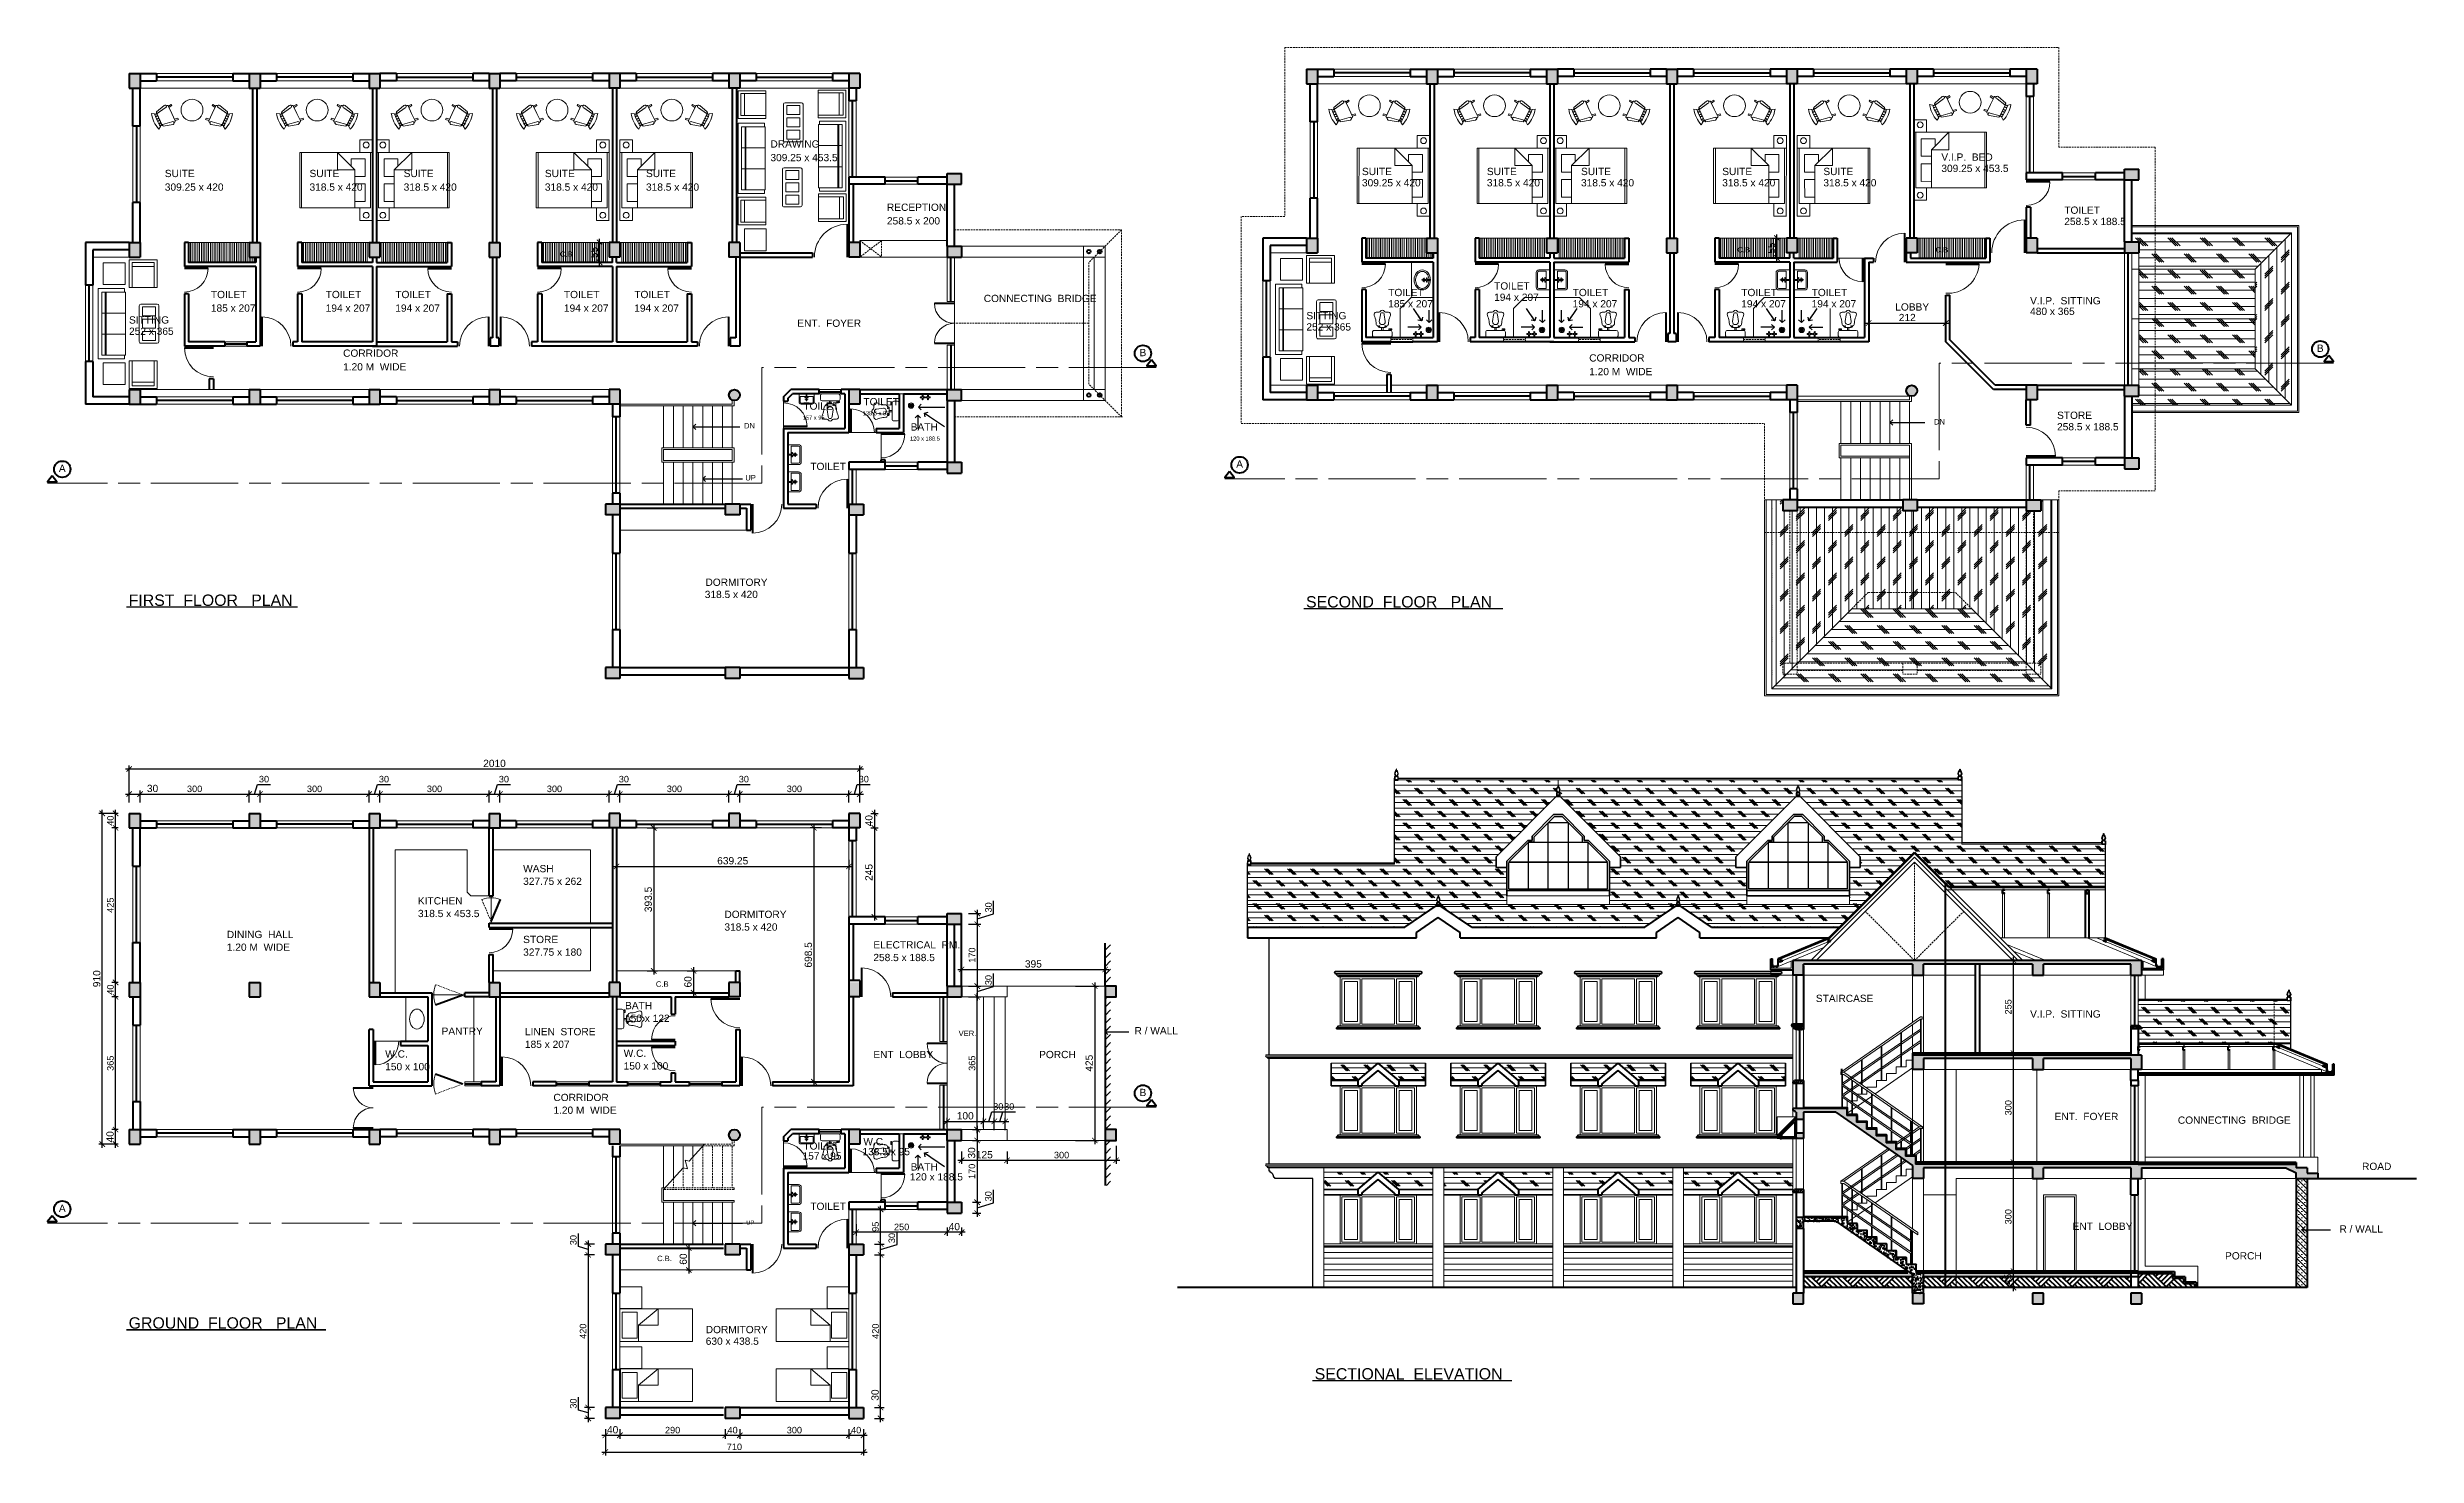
# Model space of a CAD drawing. Header units: millimetres. Extents: x -43527 to -16485, y 19062 to 36467.
# Drawn here: x -23002 to -16485, y 19062 to 22938 of the extents above; entities that cross this region are included whole.
import ezdxf

# ---------------------------------------------------------------- set-up
doc = ezdxf.new("R2010")
doc.units = ezdxf.units.MM
doc.header["$LTSCALE"] = 10
doc.header["$PDMODE"] = 35
doc.linetypes.add('ACAD_ISO08W100', pattern=[36, 24, -3, 6, -3])
doc.linetypes.add('DASHED', pattern=[0.75, 0.5, -0.25])
for name, color, linetype, lineweight in [('35', 140, 'Continuous', 35), ('door', 30, 'Continuous', 15), ('ELE-1', 200, 'Continuous', 25), ('ELE-2', 210, 'Continuous', 30), ('elevation', 2, 'Continuous', 20), ('fur', 13, 'Continuous', 13), ('GLASS', 151, 'Continuous', 20), ('projection', 181, 'DASHED', 13), ('ROOF', 3, 'Continuous', 25), ('SEC.', 140, 'Continuous', 40), ('SEC.  LINE', 20, 'ACAD_ISO08W100', 13), ('TEXT', 6, 'Continuous', 25), ('THI.', 5, 'Continuous', 60), ('THIN', 241, 'Continuous', 5), ('THIN-2', 54, 'Continuous', 9), ('WALL', 4, 'Continuous', 40), ('WALL  HATCH', 8, 'Continuous', 5), ('WIN', 1, 'Continuous', 20)]:
    doc.layers.add(name, color=color, linetype=linetype, lineweight=lineweight)
doc.styles.get("Standard").update_dxf_attribs({"font": 'arial.ttf', "height": 18})
doc.dimstyles.new('ISO-25', dxfattribs={"dimtxt": 2.5, "dimasz": 15, "dimexe": 10, "dimexo": 30, "dimgap": 5, "dimtad": 1, "dimdsep": 46, "dimtxsty": 'Standard', "dimblk": 'ARCHTICK', "dimcen": 2.5, "dimdle": 10, "dimadec": 1, "dimazin": 0, "dimtfac": 1, "dimtmove": 0, "dimatfit": 3, "dimldrblk": 'OPEN90', "dimfxl": 1, "dimarcsym": 0})
pattern_1 = [(0, (197.594, 0), (0, 15.875), []), (135, (205.53, -7.938), (-31.750014, -31.750014), [22.45065, -22.45065]), (135, (209.5, -7.938), (-31.750014, -31.750014), [22.45065, -22.45065]), (135, (213.47, -7.938), (-31.750014, -31.750014), [22.45065, -22.45065])]
pattern_2 = [(50, (197.594, 0), (18.218467, -1.5939086), [1.905, -20.955]), (355, (197.594, 0), (-3.524283, 19.105664), [1.524, -16.764]), (100.451, (199.112, -0.133), (14.69425, 17.511669), [1.619, -17.809]), (46.1842, (197.594, 5.08), (27.107904, -4.204233), [2.8575, -31.4325]), (96.6356, (199.853, 4.73), (23.740423, 24.742556), [2.4285, -26.7135]), (351.184, (197.594, 5.08), (23.74046, 24.742512), [2.286, -25.146]), (21, (200.134, 3.81), (15.161488, -10.226552), [1.905, -20.955]), (326, (200.134, 3.81), (6.180203, 18.418797), [1.524, -16.764]), (71.4514, (201.398, 2.958), (21.341649, 8.192286), [1.619, -17.809]), (37.5, (197.594, 0), (0.3088603, 8.4555039), [0, -16.5608, 0, -17.018, 0, -16.8275]), (7.5, (197.594, 0), (6.6819663, 10.0180575), [0, -9.7028, 0, -16.1798, 0, -6.4135]), (327.5, (191.93, 0), (13.5590595, -0.5728744), [0, -6.35, 0, -19.812, 0, -26.289]), (317.5, (189.39, 0), (14.812918, 2.542649), [0, -8.255, 0, -13.1572, 0, -18.669])]
pattern_3 = [(0, (0, 0), (0, 22.225), []), (135, (11.11, -11.11), (-44.45002, -44.45002), [31.43091, -31.43091]), (135, (16.67, -11.11), (-44.45002, -44.45002), [31.43091, -31.43091]), (135, (22.225, -11.11), (-44.45002, -44.45002), [31.43091, -31.43091])]
pattern_4 = [(90, (0, 0), (-22.225, 1e-15), []), (225, (11.11, 11.11), (44.45002, -44.45002), [31.43091, -31.43091]), (225, (11.11, 16.67), (44.45002, -44.45002), [31.43091, -31.43091]), (225, (11.11, 22.225), (44.45002, -44.45002), [31.43091, -31.43091])]

msp = doc.modelspace()

# ---------------------------------------------------------------- texts
at = {"layer": 'elevation'}
msp.add_text('C.B', height=15, dxfattribs=at).set_placement((-21328.24, 20352.672))
at = {"layer": 'TEXT'}
for s, height, p in [('DRAWING', 20, (-21013.184, 22662.124)), ('309.25 x 453.5', 20, (-21013.184, 22624.676)), ('V.I.P.  BED', 20, (-17792.021, 22626.072)), ('309.25 x 420', 20, (-22679.261, 22543.482)), ('SUITE', 20, (-22679.261, 22580.93)), ('318.5 x 420', 20, (-22281.164, 22543.482)), ('SUITE', 20, (-22281.164, 22580.93)), ('318.5 x 420', 20, (-22022.188, 22543.482)), ('SUITE', 20, (-22022.188, 22580.93)), ('318.5 x 420', 20, (-21633.725, 22543.482)), ('SUITE', 20, (-21633.725, 22580.93)), ('318.5 x 420', 20, (-21355.502, 22543.482)), ('SUITE', 20, (-21355.502, 22580.93)), ('309.25 x 420', 20, (-19385.941, 22555.399)), ('SUITE', 20, (-19385.941, 22586.452)), ('318.5 x 420', 20, (-19042.279, 22555.399)), ('SUITE', 20, (-19042.279, 22586.452)), ('318.5 x 420', 20, (-18783.303, 22555.399)), ('SUITE', 20, (-18783.303, 22586.452)), ('318.5 x 420', 20, (-18394.84, 22555.399)), ('SUITE', 20, (-18394.84, 22586.452)), ('318.5 x 420', 20, (-18116.617, 22555.399)), ('SUITE', 20, (-18116.617, 22586.452)), ('309.25 x 453.5', 20, (-17792.021, 22595.019)), ('RECEPTION', 20, (-20692.732, 22488.003)), ('TOILET', 20, (-17453.847, 22479.954)), ('258.5 x 200', 20, (-20692.732, 22450.556)), ('258.5 x 188.5', 20, (-17453.847, 22448.901)), ('C.B', 15, (-21592.29, 22361.685)), ('C.B', 15, (-18353.405, 22373.602)), ('C.B', 15, (-17808.405, 22373.602)), ('TOILET', 20, (-19022.326, 22271.38)), ('TOILET', 20, (-22552.499, 22247.868)), ('185 x 207', 20, (-22552.499, 22210.42)), ('TOILET', 20, (-22236.676, 22247.868)), ('194 x 207', 20, (-22236.676, 22210.42)), ('TOILET', 20, (-22045.176, 22247.868)), ('194 x 207', 20, (-22045.176, 22210.42)), ('TOILET', 20, (-21581.338, 22247.868)), ('194 x 207', 20, (-21581.338, 22210.42)), ('TOILET', 20, (-21387.767, 22247.868)), ('194 x 207', 20, (-21387.767, 22210.42)), ('CONNECTING  BRIDGE', 20, (-20426.351, 22237.044)), ('TOILET', 20, (-19313.614, 22253.39)), ('185 x 207', 20, (-19313.614, 22222.337)), ('194 x 207', 20, (-19022.326, 22240.327)), ('TOILET', 20, (-18806.291, 22253.39)), ('194 x 207', 20, (-18806.291, 22222.337)), ('TOILET', 20, (-18342.453, 22253.39)), ('194 x 207', 20, (-18342.453, 22222.337)), ('TOILET', 20, (-18148.882, 22253.39)), ('194 x 207', 20, (-18148.882, 22222.337)), ('LOBBY', 20, (-17918.848, 22213.583)), ('V.I.P.  SITTING', 20, (-17547.842, 22230.75)), ('SITTING', 20, (-22777.708, 22177.825)), ('252 x 365', 20, (-22777.708, 22146.772)), ('ENT.  FOYER', 20, (-20939.228, 22168.883)), ('SITTING', 20, (-19538.823, 22189.742)), ('252 x 365', 20, (-19538.823, 22158.69)), ('480 x 365', 20, (-17547.842, 22201.534)), ('CORRIDOR', 20, (-22188.798, 22086.493)), ('1.20 M  WIDE', 20, (-22188.798, 22048.783)), ('CORRIDOR', 20, (-18760.769, 22073.279)), ('1.20 M  WIDE', 20, (-18760.769, 22035.707)), ('TOILET', 20, (-20757.531, 21952.859)), ('DN', 15, (-21086.018, 21889.172)), ('157 x 95', 11.25, (-20924.455, 21913.293)), ('TOILET', 20, (-20922.563, 21940.809)), ('138.5 x 95', 11.25, (-20759.423, 21925.343)), ('BATH', 20, (-20627.382, 21883.322)), ('DN', 15, (-17812.294, 21899.966)), ('STORE', 20, (-17473.695, 21915.501)), ('258.5 x 188.5', 20, (-17473.695, 21883.942)), ('120 x 188.5', 11.25, (-20629.274, 21855.806)), ('TOILET', 20, (-20903.429, 21774.813)), ('UP', 15, (-21082.432, 21746.126)), ('DORMITORY', 20, (-21191.933, 21456)), ('FIRST  FLOOR   PLAN', 31.25, (-22778.703, 21400.943)), ('318.5 x 420', 20, (-21193.825, 21422.459)), ('SECOND  FLOOR   PLAN', 31.25, (-19539.818, 21396.41)), ('WASH', 20, (-21693.458, 20667.967)), ('KITCHEN', 20, (-21982.947, 20579.241)), ('327.75 x 262', 20, (-21693.458, 20633.127)), ('318.5 x 453.5', 20, (-21982.947, 20544.401)), ('DORMITORY', 20, (-21139.774, 20542.07)), ('1.20 M  WIDE', 20, (-22508.616, 20451.625)), ('DINING  HALL', 20, (-22508.616, 20486.727)), ('STORE', 20, (-21693.458, 20472.928)), ('318.5 x 420', 20, (-21139.774, 20507.23)), ('ELECTRICAL  RM.', 20, (-20730.06, 20458.114)), ('327.75 x 180', 20, (-21693.458, 20438.088)), ('258.5 x 188.5', 20, (-20730.06, 20423.274)), ('150 x 122', 20, (-21413.229, 20255.98)), ('BATH', 20, (-21413.229, 20290.82)), ('STAIRCASE', 20, (-18137.232, 20310.775)), ('V.I.P.  SITTING', 20, (-17547.842, 20267.96)), ('PANTRY', 20, (-21917.831, 20220.582)), ('LINEN  STORE', 20, (-21688.55, 20219.211)), ('VER.', 15, (-20495.567, 20217.022)), ('R / WALL', 20, (-20011.597, 20221.846)), ('W.C.', 20, (-22072.932, 20157.752)), ('150 x 100', 20, (-22072.932, 20122.912)), ('185 x 207', 20, (-21688.55, 20184.371)), ('W.C.', 20, (-21416.924, 20159.799)), ('150 x 100', 20, (-21416.924, 20124.96)), ('ENT  LOBBY', 20, (-20730.06, 20156.298)), ('PORCH', 20, (-20274.096, 20156.298)), ('CORRIDOR', 20, (-21610.242, 20038.162)), ('1.20 M  WIDE', 20, (-21610.242, 20003.06)), ('ENT.  FOYER', 20, (-17480.533, 19985.88)), ('CONNECTING  BRIDGE', 20, (-17141.388, 19975.717)), ('157 x 95', 20, (-20924.899, 19877.155)), ('TOILET', 20, (-20922.563, 19904.558)), ('138.5 x 95', 20, (-20759.867, 19889.204)), ('W.C.', 20, (-20757.531, 19916.607)), ('120 x 188.5', 20, (-20629.719, 19819.667)), ('BATH', 20, (-20627.382, 19847.07)), ('ROAD', 20, (-16634.697, 19848.553)), ('TOILET', 20, (-20903.429, 19738.561)), ('UP', 11.25, (-21079.703, 19698.221)), ('ENT  LOBBY', 20, (-17430.863, 19683.665)), ('R / WALL', 20, (-16696.895, 19676.154)), ('PORCH', 20, (-17011.586, 19602.322)), ('C.B.', 15, (-21325.014, 19597.641)), ('GROUND  FLOOR   PLAN', 31.25, (-22778.703, 19411.894)), ('630 x 438.5', 20, (-21191.161, 19367.476)), ('DORMITORY', 20, (-21191.161, 19399.41)), ('SECTIONAL  ELEVATION', 31.25, (-19515.928, 19271.846))]:
    msp.add_text(s, height=height, dxfattribs=at).set_placement(p)
at = {"layer": 'WALL'}
for s, p in [('B', (-19997.832, 22088.11)), ('B', (-16758.947, 22100.028)), ('A', (-22970.654, 21769.36)), ('A', (-19731.769, 21781.278)), ('B', (-19997.832, 20051.859)), ('A', (-22970.654, 19733.109))]:
    msp.add_text(s, height=20, dxfattribs=at).set_placement(p)

# ---------------------------------------------------------------- blocks, each defined once
blk = doc.blocks.new('A.W.C.')
at = {"layer": 'door'}
for p, q in [((-18039.2, 41551.5), (-18039.2, 41541.6)), ((-18034.3, 41556.4), (-17990, 41556.4)), ((-18034.3, 41536.7), (-17990, 41536.7)), ((-18020.3, 41529), (-18004, 41529)), ((-18014.1, 41536.7), (-18014.1, 41529)), ((-18010.2, 41536.7), (-18010.2, 41529)), ((-17985.1, 41551.5), (-17985.1, 41541.6)), ((-18017.4, 41493.5), (-18020.3, 41512.5)), ((-18003.9, 41512.6), (-18006.8, 41493.5))]:
    blk.add_line(p, q, dxfattribs=at)
blk.add_lwpolyline([(-17986.4, 41532.8), (-17986.4, 41535.4), (-17991.6, 41535.4), (-17991.6, 41536.7), (-17994.2, 41536.7), (-17994.2, 41532.8), (-17986.4, 41532.8)], dxfattribs=at)
for centre in [(-18020.3, 41525.1), (-18004, 41525.1)]:
    blk.add_circle(centre, 1.18, dxfattribs=at)
for centre, radius, start, end in [((-18034.3, 41551.5), 4.92, 90, 180), ((-18034.3, 41541.6), 4.92, 180, 270), ((-18020.3, 41525.1), 3.94, 90, 159.43001), ((-18012.1, 41512.5), 8.23, 0.46938, 180.46938), ((-18004, 41525.1), 3.94, 20.56999, 90), ((-17990, 41551.5), 4.92, 0, 90), ((-17990, 41541.6), 4.92, 270, 0), ((-18012.1, 41493.5), 5.31, 180, 0)]:
    blk.add_arc(centre, radius, start, end, dxfattribs=at)
at = {"layer": 'door', "extrusion": (0, 0, -1)}
blk.add_ellipse((-18011.9, 41486.6), major_axis=(-1.94, 5.59), ratio=0.948861, start_param=3.537638, end_param=4.585608, dxfattribs=at)
at = {"layer": 'door'}
blk.add_ellipse((-18012.4, 41486.6), major_axis=(1.94, 5.59), ratio=0.948861, start_param=3.537638, end_param=4.585608, dxfattribs=at)
for points in [[(-18024, 41526.4), (-18024.1, 41525.5), (-18024.5, 41523), (-18028.2, 41523.2), (-18030, 41513.8), (-18029, 41505.7), (-18038, 41490.6), (-18026.8, 41485), (-18021.5, 41488.1), (-18017.5, 41484.6), (-18016.9, 41484.1)], [(-18000.3, 41526.4), (-18000.1, 41525.5), (-17999.8, 41523), (-17996, 41523.2), (-17994.3, 41513.8), (-17995.3, 41505.7), (-17986.3, 41490.6), (-17997.4, 41485), (-18002.8, 41488.1), (-18006.7, 41484.6), (-18007.4, 41484.1)]]:
    blk.add_open_spline(points, degree=3, knots=[0, 0, 0, 0, 2.596741, 7.080952, 10.372803, 27.86475, 42.407117, 48.085065, 59.717416, 61.643023, 61.643023, 61.643023, 61.643023], dxfattribs=at)
blk = doc.blocks.new('CHAIR_ROCKING')
at = {"linetype": 'Continuous'}
for p, q in [((-9, -7.5), (-12, -18.49999)), ((-10.36644, -20.64523), (-10.5, -21.49999)), ((-8, -4.5), (-10, -1.5)), ((-9, -22.49999), (-9.5, -26.49999)), ((0, -22.49999), (-9.5, -22.49999)), ((-9.5, -26.49999), (-8, -26.49999)), ((-7, -7.5), (-9, -7.5)), ((-9, -18.49999), (-7, -7.5)), ((-8.23428, -6.99939), (-8.3093, -7.47958)), ((-8.23041, -7), (8.23915, -7)), ((-8, -26.49999), (-7.5, -22.49999)), ((-7.5, -4.5), (-7, -7)), ((-6.5, -7), (-7.02225, -4.43)), ((-4.5, -7), (-4.96674, -4.19951)), ((-4, -7), (-4.40532, -4.16272)), ((-1.5, -4.05012), (-1.5, -7)), ((-1, -7), (-1, -4.05012)), ((0, -22.49999), (9.5, -22.49999)), ((1, -7), (1, -4.04655)), ((1.5, -4.05012), (1.5, -7)), ((4, -7), (4.40187, -4.18694)), ((4.5, -7), (4.96761, -4.19437)), ((6.5, -7), (7, -4.4057)), ((7.5, -4.5), (7, -7)), ((7, -7.5), (9, -7.5)), ((9, -18.49999), (7, -7.5)), ((8, -26.49999), (7.5, -22.49999)), ((8, -4.5), (10, -1.5)), ((9.5, -26.49999), (8, -26.49999)), ((8.31071, -7.48854), (8.23449, -7.00073)), ((9, -7.5), (12, -18.49999)), ((9, -22.49999), (9.5, -26.49999)), ((10.5, -21.49999), (10.3575, -20.58798))]:
    blk.add_line(p, q, dxfattribs=at)
for centre, radius, start, end in [((0, -34.08333), 34.08333, 72.93847, 107.0615), ((-10.5, -18.99999), 1.58114, 161.5651, 18.43495), ((-9.5, -21.49999), 1, 180, 270), ((0, -68.25004), 64.25, 93.92211, 97.15267), ((0, -68.25004), 64.25, 82.84733, 93.92211), ((10.5, -18.99999), 1.58114, 161.5651, 18.43495), ((9.5, -21.49999), 1, 270, 0)]:
    blk.add_arc(centre, radius, start, end, dxfattribs=at)
blk = doc.blocks.new('BED')
at = {"layer": 'fur', "lineweight": 20}
for p, q in [((-21049, 22177.7), (-21249, 22177.8)), ((-21249, 22177.8), (-21249, 22024.9)), ((-21244, 22024.9), (-21243.9, 22177.8)), ((-21145.5, 22177.8), (-21097.3, 22129.5)), ((-21145.5, 22177.8), (-21145.5, 22129.5)), ((-21054.1, 22177.7), (-21054.1, 22024.9)), ((-21049.1, 21990.4), (-21049, 22212.3)), ((-21145.5, 22129.5), (-21097.3, 22129.5)), ((-21069.3, 22160), (-21107.4, 22160)), ((-21107.4, 22160), (-21107.4, 22139.7)), ((-21097.3, 22129.5), (-21097.3, 22024.9)), ((-21097.3, 22111.5), (-21069.3, 22111.5)), ((-21069.3, 22111.5), (-21069.3, 22160)), ((-21069.3, 22091.1), (-21097.3, 22091.2)), ((-21097.3, 22042.7), (-21069.4, 22042.6)), ((-21069.4, 22042.6), (-21069.3, 22091.1))]:
    blk.add_line(p, q, dxfattribs=at)
at = {"layer": 'fur'}
for p, q in [((-21049, 22212.3), (-21083.7, 22212.3)), ((-21083.7, 22177.8), (-21083.7, 22212.3)), ((-21054.1, 22024.9), (-21249, 22024.9)), ((-21083.7, 22025), (-21083.7, 21990.4)), ((-21049, 21990.4), (-21083.7, 21990.4))]:
    blk.add_line(p, q, dxfattribs=at)
at = {"layer": 'fur', "lineweight": 20}
for centre in [(-21066.2, 22198.1), (-21066.2, 22004.6)]:
    blk.add_circle(centre, 8, dxfattribs=at)
blk = doc.blocks.new('_ArchTick')
at = {"color": 0, "linetype": 'ByBlock', "const_width": 0.15}
blk.add_lwpolyline([(-0.5, -0.5), (0.5, 0.5)], dxfattribs=at)
blk = doc.blocks.new('*D179')
at = {"layer": 'Defpoints', "color": 0, "transparency": 16777216}
for p in [(-21527.3, 22401), (-21483.1, 22401), (-21527.3, 22346)]:
    blk.add_point(p, dxfattribs=at)
at = {"layer": 'TEXT', "color": 0, "lineweight": -2, "transparency": 16777216}
for p, q in [((-21497.3, 22401), (-21473.1, 22401)), ((-21483.1, 22336), (-21483.1, 22411)), ((-21497.3, 22346), (-21473.1, 22346))]:
    blk.add_line(p, q, dxfattribs=at)
at = {"layer": 'TEXT', "color": 0, "lineweight": -2, "transparency": 16777216, "xscale": 15, "yscale": 15, "zscale": 15}
for p, rotation in [((-21483.1, 22401), 90), ((-21483.1, 22346), 270)]:
    blk.add_blockref('_ArchTick', p, dxfattribs=dict(at, rotation=rotation))
at = {"layer": 'TEXT', "color": 0, "transparency": 16777216, "insert": (-21498.3, 22373.5), "char_height": 20, "attachment_point": 5, "rotation": 90}
blk.add_mtext('55', dxfattribs=at)
blk = doc.blocks.new('_Open90')
at = {"color": 0, "linetype": 'ByBlock', "lineweight": -2}
for p, q in [((0, 0), (-1, 0)), ((-0.5, 0.5), (0, 0)), ((0, 0), (-0.5, -0.5))]:
    blk.add_line(p, q, dxfattribs=at)
blk = doc.blocks.new('*D194')
at = {"layer": 'Defpoints', "color": 0, "transparency": 16777216}
for p in [(-20767.3, 20952.1), (-22777.3, 20859.8), (-20767.3, 20859.8)]:
    blk.add_point(p, dxfattribs=at)
at = {"layer": 'TEXT', "color": 0, "lineweight": -2, "transparency": 16777216}
for p, q in [((-22787.3, 20952.1), (-20757.3, 20952.1)), ((-22777.3, 20889.8), (-22777.3, 20962.1)), ((-20767.3, 20889.8), (-20767.3, 20962.1))]:
    blk.add_line(p, q, dxfattribs=at)
at = {"layer": 'TEXT', "color": 0, "lineweight": -2, "transparency": 16777216, "xscale": 15, "yscale": 15, "zscale": 15, "rotation": 180}
blk.add_blockref('_ArchTick', (-22777.3, 20952.1), dxfattribs=at)
at = {"layer": 'TEXT', "color": 0, "lineweight": -2, "transparency": 16777216, "xscale": 15, "yscale": 15, "zscale": 15}
blk.add_blockref('_ArchTick', (-20767.3, 20952.1), dxfattribs=at)
at = {"layer": 'TEXT', "color": 0, "transparency": 16777216, "insert": (-21772.3, 20967.3), "char_height": 20, "attachment_point": 5}
blk.add_mtext('2010', dxfattribs=at)
blk = doc.blocks.new('*D190')
at = {"layer": 'Defpoints', "color": 0, "transparency": 16777216}
for p in [(-21127.3, 20883.1), (-21427.3, 20829.8), (-21127.3, 20829.8)]:
    blk.add_point(p, dxfattribs=at)
at = {"layer": 'TEXT', "color": 0, "lineweight": -2, "transparency": 16777216}
for p, q in [((-21437.3, 20883.1), (-21117.3, 20883.1)), ((-21427.3, 20859.8), (-21427.3, 20893.1)), ((-21127.3, 20859.8), (-21127.3, 20893.1))]:
    blk.add_line(p, q, dxfattribs=at)
at = {"layer": 'TEXT', "color": 0, "lineweight": -2, "transparency": 16777216, "xscale": 15, "yscale": 15, "zscale": 15, "rotation": 180}
blk.add_blockref('_ArchTick', (-21427.3, 20883.1), dxfattribs=at)
at = {"layer": 'TEXT', "color": 0, "lineweight": -2, "transparency": 16777216, "xscale": 15, "yscale": 15, "zscale": 15}
blk.add_blockref('_ArchTick', (-21127.3, 20883.1), dxfattribs=at)
at = {"layer": 'TEXT', "color": 0, "transparency": 16777216, "insert": (-21277.3, 20897.3), "char_height": 18, "attachment_point": 5}
blk.add_mtext('300', dxfattribs=at)
blk = doc.blocks.new('*D189')
at = {"layer": 'Defpoints', "color": 0, "transparency": 16777216}
for p in [(-21427.3, 20883.1), (-21457.3, 20829.8), (-21427.3, 20829.8)]:
    blk.add_point(p, dxfattribs=at)
at = {"layer": 'TEXT', "color": 0, "lineweight": -2, "transparency": 16777216}
for p, q in [((-21467.3, 20883.1), (-21417.3, 20883.1)), ((-21457.3, 20859.8), (-21457.3, 20893.1)), ((-21442.3, 20883.1), (-21434.3, 20909.8)), ((-21434.3, 20909.8), (-21398.6, 20909.8)), ((-21427.3, 20859.8), (-21427.3, 20893.1))]:
    blk.add_line(p, q, dxfattribs=at)
at = {"layer": 'TEXT', "color": 0, "lineweight": -2, "transparency": 16777216, "xscale": 15, "yscale": 15, "zscale": 15, "rotation": 180}
blk.add_blockref('_ArchTick', (-21457.3, 20883.1), dxfattribs=at)
at = {"layer": 'TEXT', "color": 0, "lineweight": -2, "transparency": 16777216, "xscale": 15, "yscale": 15, "zscale": 15}
blk.add_blockref('_ArchTick', (-21427.3, 20883.1), dxfattribs=at)
at = {"layer": 'TEXT', "color": 0, "transparency": 16777216, "insert": (-21416.4, 20924), "char_height": 18, "attachment_point": 5}
blk.add_mtext('30', dxfattribs=at)
blk = doc.blocks.new('*D188')
at = {"layer": 'Defpoints', "color": 0, "transparency": 16777216}
for p in [(-21457.3, 20883.1), (-21757.3, 20829.8), (-21457.3, 20829.8)]:
    blk.add_point(p, dxfattribs=at)
at = {"layer": 'TEXT', "color": 0, "lineweight": -2, "transparency": 16777216}
for p, q in [((-21767.3, 20883.1), (-21447.3, 20883.1)), ((-21757.3, 20859.8), (-21757.3, 20893.1)), ((-21457.3, 20859.8), (-21457.3, 20893.1))]:
    blk.add_line(p, q, dxfattribs=at)
at = {"layer": 'TEXT', "color": 0, "lineweight": -2, "transparency": 16777216, "xscale": 15, "yscale": 15, "zscale": 15, "rotation": 180}
blk.add_blockref('_ArchTick', (-21757.3, 20883.1), dxfattribs=at)
at = {"layer": 'TEXT', "color": 0, "lineweight": -2, "transparency": 16777216, "xscale": 15, "yscale": 15, "zscale": 15}
blk.add_blockref('_ArchTick', (-21457.3, 20883.1), dxfattribs=at)
at = {"layer": 'TEXT', "color": 0, "transparency": 16777216, "insert": (-21607.3, 20897.3), "char_height": 18, "attachment_point": 5}
blk.add_mtext('300', dxfattribs=at)
blk = doc.blocks.new('*D187')
at = {"layer": 'Defpoints', "color": 0, "transparency": 16777216}
for p in [(-21757.3, 20883.1), (-21787.3, 20829.8), (-21757.3, 20829.8)]:
    blk.add_point(p, dxfattribs=at)
at = {"layer": 'TEXT', "color": 0, "lineweight": -2, "transparency": 16777216}
for p, q in [((-21797.3, 20883.1), (-21747.3, 20883.1)), ((-21787.3, 20859.8), (-21787.3, 20893.1)), ((-21772.3, 20883.1), (-21764.3, 20909.8)), ((-21764.3, 20909.8), (-21728.6, 20909.8)), ((-21757.3, 20859.8), (-21757.3, 20893.1))]:
    blk.add_line(p, q, dxfattribs=at)
at = {"layer": 'TEXT', "color": 0, "lineweight": -2, "transparency": 16777216, "xscale": 15, "yscale": 15, "zscale": 15, "rotation": 180}
blk.add_blockref('_ArchTick', (-21787.3, 20883.1), dxfattribs=at)
at = {"layer": 'TEXT', "color": 0, "lineweight": -2, "transparency": 16777216, "xscale": 15, "yscale": 15, "zscale": 15}
blk.add_blockref('_ArchTick', (-21757.3, 20883.1), dxfattribs=at)
at = {"layer": 'TEXT', "color": 0, "transparency": 16777216, "insert": (-21746.4, 20924), "char_height": 18, "attachment_point": 5}
blk.add_mtext('30', dxfattribs=at)
blk = doc.blocks.new('*D186')
at = {"layer": 'Defpoints', "color": 0, "transparency": 16777216}
for p in [(-21787.3, 20883.1), (-22087.3, 20829.8), (-21787.3, 20829.8)]:
    blk.add_point(p, dxfattribs=at)
at = {"layer": 'TEXT', "color": 0, "lineweight": -2, "transparency": 16777216}
for p, q in [((-22097.3, 20883.1), (-21777.3, 20883.1)), ((-22087.3, 20859.8), (-22087.3, 20893.1)), ((-21787.3, 20859.8), (-21787.3, 20893.1))]:
    blk.add_line(p, q, dxfattribs=at)
at = {"layer": 'TEXT', "color": 0, "lineweight": -2, "transparency": 16777216, "xscale": 15, "yscale": 15, "zscale": 15, "rotation": 180}
blk.add_blockref('_ArchTick', (-22087.3, 20883.1), dxfattribs=at)
at = {"layer": 'TEXT', "color": 0, "lineweight": -2, "transparency": 16777216, "xscale": 15, "yscale": 15, "zscale": 15}
blk.add_blockref('_ArchTick', (-21787.3, 20883.1), dxfattribs=at)
at = {"layer": 'TEXT', "color": 0, "transparency": 16777216, "insert": (-21937.3, 20897.3), "char_height": 18, "attachment_point": 5}
blk.add_mtext('300', dxfattribs=at)
blk = doc.blocks.new('*D185')
at = {"layer": 'Defpoints', "color": 0, "transparency": 16777216}
for p in [(-22087.3, 20883.1), (-22117.3, 20829.8), (-22087.3, 20829.8)]:
    blk.add_point(p, dxfattribs=at)
at = {"layer": 'TEXT', "color": 0, "lineweight": -2, "transparency": 16777216}
for p, q in [((-22127.3, 20883.1), (-22077.3, 20883.1)), ((-22117.3, 20859.8), (-22117.3, 20893.1)), ((-22102.3, 20883.1), (-22094.3, 20909.8)), ((-22094.3, 20909.8), (-22058.6, 20909.8)), ((-22087.3, 20859.8), (-22087.3, 20893.1))]:
    blk.add_line(p, q, dxfattribs=at)
at = {"layer": 'TEXT', "color": 0, "lineweight": -2, "transparency": 16777216, "xscale": 15, "yscale": 15, "zscale": 15, "rotation": 180}
blk.add_blockref('_ArchTick', (-22117.3, 20883.1), dxfattribs=at)
at = {"layer": 'TEXT', "color": 0, "lineweight": -2, "transparency": 16777216, "xscale": 15, "yscale": 15, "zscale": 15}
blk.add_blockref('_ArchTick', (-22087.3, 20883.1), dxfattribs=at)
at = {"layer": 'TEXT', "color": 0, "transparency": 16777216, "insert": (-22076.4, 20924), "char_height": 18, "attachment_point": 5}
blk.add_mtext('30', dxfattribs=at)
blk = doc.blocks.new('*D184')
at = {"layer": 'Defpoints', "color": 0, "transparency": 16777216}
for p in [(-22117.3, 20883.1), (-22417.3, 20829.8), (-22117.3, 20829.8)]:
    blk.add_point(p, dxfattribs=at)
at = {"layer": 'TEXT', "color": 0, "lineweight": -2, "transparency": 16777216}
for p, q in [((-22427.3, 20883.1), (-22107.3, 20883.1)), ((-22417.3, 20859.8), (-22417.3, 20893.1)), ((-22117.3, 20859.8), (-22117.3, 20893.1))]:
    blk.add_line(p, q, dxfattribs=at)
at = {"layer": 'TEXT', "color": 0, "lineweight": -2, "transparency": 16777216, "xscale": 15, "yscale": 15, "zscale": 15, "rotation": 180}
blk.add_blockref('_ArchTick', (-22417.3, 20883.1), dxfattribs=at)
at = {"layer": 'TEXT', "color": 0, "lineweight": -2, "transparency": 16777216, "xscale": 15, "yscale": 15, "zscale": 15}
blk.add_blockref('_ArchTick', (-22117.3, 20883.1), dxfattribs=at)
at = {"layer": 'TEXT', "color": 0, "transparency": 16777216, "insert": (-22267.3, 20897.3), "char_height": 18, "attachment_point": 5}
blk.add_mtext('300', dxfattribs=at)
blk = doc.blocks.new('*D183')
at = {"layer": 'Defpoints', "color": 0, "transparency": 16777216}
for p in [(-22417.3, 20883.1), (-22447.3, 20829.8), (-22417.3, 20829.8)]:
    blk.add_point(p, dxfattribs=at)
at = {"layer": 'TEXT', "color": 0, "lineweight": -2, "transparency": 16777216}
for p, q in [((-22457.3, 20883.1), (-22407.3, 20883.1)), ((-22447.3, 20859.8), (-22447.3, 20893.1)), ((-22432.3, 20883.1), (-22424.3, 20909.8)), ((-22424.3, 20909.8), (-22388.6, 20909.8)), ((-22417.3, 20859.8), (-22417.3, 20893.1))]:
    blk.add_line(p, q, dxfattribs=at)
at = {"layer": 'TEXT', "color": 0, "lineweight": -2, "transparency": 16777216, "xscale": 15, "yscale": 15, "zscale": 15, "rotation": 180}
blk.add_blockref('_ArchTick', (-22447.3, 20883.1), dxfattribs=at)
at = {"layer": 'TEXT', "color": 0, "lineweight": -2, "transparency": 16777216, "xscale": 15, "yscale": 15, "zscale": 15}
blk.add_blockref('_ArchTick', (-22417.3, 20883.1), dxfattribs=at)
at = {"layer": 'TEXT', "color": 0, "transparency": 16777216, "insert": (-22406.4, 20924), "char_height": 18, "attachment_point": 5}
blk.add_mtext('30', dxfattribs=at)
blk = doc.blocks.new('*D182')
at = {"layer": 'Defpoints', "color": 0, "transparency": 16777216}
for p in [(-22447.3, 20883.1), (-22747.3, 20829.8), (-22447.3, 20829.8)]:
    blk.add_point(p, dxfattribs=at)
at = {"layer": 'TEXT', "color": 0, "lineweight": -2, "transparency": 16777216}
for p, q in [((-22757.3, 20883.1), (-22437.3, 20883.1)), ((-22747.3, 20859.8), (-22747.3, 20893.1)), ((-22447.3, 20859.8), (-22447.3, 20893.1))]:
    blk.add_line(p, q, dxfattribs=at)
at = {"layer": 'TEXT', "color": 0, "lineweight": -2, "transparency": 16777216, "xscale": 15, "yscale": 15, "zscale": 15, "rotation": 180}
blk.add_blockref('_ArchTick', (-22747.3, 20883.1), dxfattribs=at)
at = {"layer": 'TEXT', "color": 0, "lineweight": -2, "transparency": 16777216, "xscale": 15, "yscale": 15, "zscale": 15}
blk.add_blockref('_ArchTick', (-22447.3, 20883.1), dxfattribs=at)
at = {"layer": 'TEXT', "color": 0, "transparency": 16777216, "insert": (-22597.3, 20897.3), "char_height": 18, "attachment_point": 5}
blk.add_mtext('300', dxfattribs=at)
blk = doc.blocks.new('*D181')
at = {"layer": 'Defpoints', "color": 0, "transparency": 16777216}
for p in [(-22747.3, 20883.1), (-22777.3, 20829.8), (-22747.3, 20829.8)]:
    blk.add_point(p, dxfattribs=at)
at = {"layer": 'TEXT', "color": 0, "lineweight": -2, "transparency": 16777216}
for p, q in [((-22787.3, 20883.1), (-22747.3, 20883.1)), ((-22777.3, 20859.8), (-22777.3, 20893.1)), ((-22747.3, 20859.8), (-22747.3, 20893.1)), ((-22747.3, 20883.1), (-22693.7, 20883.1))]:
    blk.add_line(p, q, dxfattribs=at)
at = {"layer": 'TEXT', "color": 0, "lineweight": -2, "transparency": 16777216, "xscale": 15, "yscale": 15, "zscale": 15, "rotation": 180}
blk.add_blockref('_ArchTick', (-22777.3, 20883.1), dxfattribs=at)
at = {"layer": 'TEXT', "color": 0, "lineweight": -2, "transparency": 16777216, "xscale": 15, "yscale": 15, "zscale": 15}
blk.add_blockref('_ArchTick', (-22747.3, 20883.1), dxfattribs=at)
at = {"layer": 'TEXT', "color": 0, "transparency": 16777216, "insert": (-22713, 20898.4), "char_height": 20, "attachment_point": 5}
blk.add_mtext('30', dxfattribs=at)
blk = doc.blocks.new('*D180')
at = {"layer": 'Defpoints', "color": 0, "transparency": 16777216}
for p in [(-22851.2, 20829.8), (-22777.3, 20829.8), (-22777.3, 19919.8)]:
    blk.add_point(p, dxfattribs=at)
at = {"layer": 'TEXT', "color": 0, "lineweight": -2, "transparency": 16777216}
for p, q in [((-22807.3, 20829.8), (-22861.2, 20829.8)), ((-22851.2, 19909.8), (-22851.2, 20839.8)), ((-22807.3, 19919.8), (-22861.2, 19919.8))]:
    blk.add_line(p, q, dxfattribs=at)
at = {"layer": 'TEXT', "color": 0, "lineweight": -2, "transparency": 16777216, "xscale": 15, "yscale": 15, "zscale": 15}
for p, rotation in [((-22851.2, 20829.8), 90), ((-22851.2, 19919.8), 270)]:
    blk.add_blockref('_ArchTick', p, dxfattribs=dict(at, rotation=rotation))
at = {"layer": 'TEXT', "color": 0, "transparency": 16777216, "insert": (-22866.4, 20374.8), "char_height": 20, "attachment_point": 5, "rotation": 90}
blk.add_mtext('910', dxfattribs=at)
blk = doc.blocks.new('*D196')
at = {"layer": 'Defpoints', "color": 0, "transparency": 16777216}
for p in [(-22814.7, 20324.8), (-22777.3, 20324.8), (-22777.3, 19959.8)]:
    blk.add_point(p, dxfattribs=at)
at = {"layer": 'TEXT', "color": 0, "lineweight": -2, "transparency": 16777216}
for p, q in [((-22807.3, 20324.8), (-22824.7, 20324.8)), ((-22814.7, 19949.8), (-22814.7, 20334.8)), ((-22807.3, 19959.8), (-22824.7, 19959.8))]:
    blk.add_line(p, q, dxfattribs=at)
at = {"layer": 'TEXT', "color": 0, "lineweight": -2, "transparency": 16777216, "xscale": 15, "yscale": 15, "zscale": 15}
for p, rotation in [((-22814.7, 20324.8), 90), ((-22814.7, 19959.8), 270)]:
    blk.add_blockref('_ArchTick', p, dxfattribs=dict(at, rotation=rotation))
at = {"layer": 'TEXT', "color": 0, "transparency": 16777216, "insert": (-22828.9, 20142.3), "char_height": 18, "attachment_point": 5, "rotation": 90}
blk.add_mtext('365', dxfattribs=at)
blk = doc.blocks.new('*D195')
at = {"layer": 'Defpoints', "color": 0, "transparency": 16777216}
for p in [(-22814.7, 19959.8), (-22777.3, 19959.8), (-22777.3, 19919.8)]:
    blk.add_point(p, dxfattribs=at)
at = {"layer": 'TEXT', "color": 0, "lineweight": -2, "transparency": 16777216}
for p, q in [((-22807.3, 19959.8), (-22824.7, 19959.8)), ((-22814.7, 19909.8), (-22814.7, 19969.8)), ((-22807.3, 19919.8), (-22824.7, 19919.8))]:
    blk.add_line(p, q, dxfattribs=at)
at = {"layer": 'TEXT', "color": 0, "lineweight": -2, "transparency": 16777216, "xscale": 15, "yscale": 15, "zscale": 15}
for p, rotation in [((-22814.7, 19959.8), 90), ((-22814.7, 19919.8), 270)]:
    blk.add_blockref('_ArchTick', p, dxfattribs=dict(at, rotation=rotation))
at = {"layer": 'TEXT', "color": 0, "transparency": 16777216, "insert": (-22829.9, 19939.8), "char_height": 20, "attachment_point": 5, "rotation": 90}
blk.add_mtext('40', dxfattribs=at)
blk = doc.blocks.new('*D199')
at = {"layer": 'Defpoints', "color": 0, "transparency": 16777216}
for p in [(-22814.7, 20829.8), (-22777.3, 20829.8), (-22777.3, 20789.8)]:
    blk.add_point(p, dxfattribs=at)
at = {"layer": 'TEXT', "color": 0, "lineweight": -2, "transparency": 16777216}
for p, q in [((-22807.3, 20829.8), (-22824.7, 20829.8)), ((-22814.7, 20779.8), (-22814.7, 20839.8)), ((-22807.3, 20789.8), (-22824.7, 20789.8))]:
    blk.add_line(p, q, dxfattribs=at)
at = {"layer": 'TEXT', "color": 0, "lineweight": -2, "transparency": 16777216, "xscale": 15, "yscale": 15, "zscale": 15}
for p, rotation in [((-22814.7, 20829.8), 90), ((-22814.7, 20789.8), 270)]:
    blk.add_blockref('_ArchTick', p, dxfattribs=dict(at, rotation=rotation))
at = {"layer": 'TEXT', "color": 0, "transparency": 16777216, "insert": (-22828.9, 20809.8), "char_height": 18, "attachment_point": 5, "rotation": 90}
blk.add_mtext('40', dxfattribs=at)
blk = doc.blocks.new('*D198')
at = {"layer": 'Defpoints', "color": 0, "transparency": 16777216}
for p in [(-22814.7, 20789.8), (-22777.3, 20789.8), (-22777.3, 20364.8)]:
    blk.add_point(p, dxfattribs=at)
at = {"layer": 'TEXT', "color": 0, "lineweight": -2, "transparency": 16777216}
for p, q in [((-22814.7, 20354.8), (-22814.7, 20799.8)), ((-22807.3, 20789.8), (-22824.7, 20789.8)), ((-22807.3, 20364.8), (-22824.7, 20364.8))]:
    blk.add_line(p, q, dxfattribs=at)
at = {"layer": 'TEXT', "color": 0, "lineweight": -2, "transparency": 16777216, "xscale": 15, "yscale": 15, "zscale": 15}
for p, rotation in [((-22814.7, 20789.8), 90), ((-22814.7, 20364.8), 270)]:
    blk.add_blockref('_ArchTick', p, dxfattribs=dict(at, rotation=rotation))
at = {"layer": 'TEXT', "color": 0, "transparency": 16777216, "insert": (-22828.9, 20577.3), "char_height": 18, "attachment_point": 5, "rotation": 90}
blk.add_mtext('425', dxfattribs=at)
blk = doc.blocks.new('*D197')
at = {"layer": 'Defpoints', "color": 0, "transparency": 16777216}
for p in [(-22814.7, 20364.8), (-22777.3, 20364.8), (-22777.3, 20324.8)]:
    blk.add_point(p, dxfattribs=at)
at = {"layer": 'TEXT', "color": 0, "lineweight": -2, "transparency": 16777216}
for p, q in [((-22807.3, 20364.8), (-22824.7, 20364.8)), ((-22814.7, 20314.8), (-22814.7, 20374.8)), ((-22807.3, 20324.8), (-22824.7, 20324.8))]:
    blk.add_line(p, q, dxfattribs=at)
at = {"layer": 'TEXT', "color": 0, "lineweight": -2, "transparency": 16777216, "xscale": 15, "yscale": 15, "zscale": 15}
for p, rotation in [((-22814.7, 20364.8), 90), ((-22814.7, 20324.8), 270)]:
    blk.add_blockref('_ArchTick', p, dxfattribs=dict(at, rotation=rotation))
at = {"layer": 'TEXT', "color": 0, "transparency": 16777216, "insert": (-22828.9, 20344.8), "char_height": 18, "attachment_point": 5, "rotation": 90}
blk.add_mtext('40', dxfattribs=at)
blk = doc.blocks.new('*D193')
at = {"layer": 'Defpoints', "color": 0, "transparency": 16777216}
for p in [(-20767.3, 20883.1), (-20797.3, 20829.8), (-20767.3, 20829.8)]:
    blk.add_point(p, dxfattribs=at)
at = {"layer": 'TEXT', "color": 0, "lineweight": -2, "transparency": 16777216}
for p, q in [((-20807.3, 20883.1), (-20757.3, 20883.1)), ((-20797.3, 20859.8), (-20797.3, 20893.1)), ((-20782.3, 20883.1), (-20774.3, 20909.8)), ((-20774.3, 20909.8), (-20738.6, 20909.8)), ((-20767.3, 20859.8), (-20767.3, 20893.1))]:
    blk.add_line(p, q, dxfattribs=at)
at = {"layer": 'TEXT', "color": 0, "lineweight": -2, "transparency": 16777216, "xscale": 15, "yscale": 15, "zscale": 15, "rotation": 180}
blk.add_blockref('_ArchTick', (-20797.3, 20883.1), dxfattribs=at)
at = {"layer": 'TEXT', "color": 0, "lineweight": -2, "transparency": 16777216, "xscale": 15, "yscale": 15, "zscale": 15}
blk.add_blockref('_ArchTick', (-20767.3, 20883.1), dxfattribs=at)
at = {"layer": 'TEXT', "color": 0, "transparency": 16777216, "insert": (-20756.4, 20924), "char_height": 18, "attachment_point": 5}
blk.add_mtext('30', dxfattribs=at)
blk = doc.blocks.new('*D192')
at = {"layer": 'Defpoints', "color": 0, "transparency": 16777216}
for p in [(-20797.3, 20883.1), (-21097.3, 20829.8), (-20797.3, 20829.8)]:
    blk.add_point(p, dxfattribs=at)
at = {"layer": 'TEXT', "color": 0, "lineweight": -2, "transparency": 16777216}
for p, q in [((-21107.3, 20883.1), (-20787.3, 20883.1)), ((-21097.3, 20859.8), (-21097.3, 20893.1)), ((-20797.3, 20859.8), (-20797.3, 20893.1))]:
    blk.add_line(p, q, dxfattribs=at)
at = {"layer": 'TEXT', "color": 0, "lineweight": -2, "transparency": 16777216, "xscale": 15, "yscale": 15, "zscale": 15, "rotation": 180}
blk.add_blockref('_ArchTick', (-21097.3, 20883.1), dxfattribs=at)
at = {"layer": 'TEXT', "color": 0, "lineweight": -2, "transparency": 16777216, "xscale": 15, "yscale": 15, "zscale": 15}
blk.add_blockref('_ArchTick', (-20797.3, 20883.1), dxfattribs=at)
at = {"layer": 'TEXT', "color": 0, "transparency": 16777216, "insert": (-20947.3, 20897.3), "char_height": 18, "attachment_point": 5}
blk.add_mtext('300', dxfattribs=at)
blk = doc.blocks.new('*D191')
at = {"layer": 'Defpoints', "color": 0, "transparency": 16777216}
for p in [(-21097.3, 20883.1), (-21127.3, 20829.8), (-21097.3, 20829.8)]:
    blk.add_point(p, dxfattribs=at)
at = {"layer": 'TEXT', "color": 0, "lineweight": -2, "transparency": 16777216}
for p, q in [((-21137.3, 20883.1), (-21087.3, 20883.1)), ((-21127.3, 20859.8), (-21127.3, 20893.1)), ((-21112.3, 20883.1), (-21104.3, 20909.8)), ((-21104.3, 20909.8), (-21068.6, 20909.8)), ((-21097.3, 20859.8), (-21097.3, 20893.1))]:
    blk.add_line(p, q, dxfattribs=at)
at = {"layer": 'TEXT', "color": 0, "lineweight": -2, "transparency": 16777216, "xscale": 15, "yscale": 15, "zscale": 15, "rotation": 180}
blk.add_blockref('_ArchTick', (-21127.3, 20883.1), dxfattribs=at)
at = {"layer": 'TEXT', "color": 0, "lineweight": -2, "transparency": 16777216, "xscale": 15, "yscale": 15, "zscale": 15}
blk.add_blockref('_ArchTick', (-21097.3, 20883.1), dxfattribs=at)
at = {"layer": 'TEXT', "color": 0, "transparency": 16777216, "insert": (-21086.4, 20924), "char_height": 18, "attachment_point": 5}
blk.add_mtext('30', dxfattribs=at)
blk = doc.blocks.new('*D200')
at = {"layer": 'Defpoints', "color": 0, "transparency": 16777216}
for p in [(-21467.3, 19644.8), (-21514.5, 19614.8), (-21467.3, 19614.8)]:
    blk.add_point(p, dxfattribs=at)
at = {"layer": 'TEXT', "color": 0, "lineweight": -2, "transparency": 16777216}
for p, q in [((-21541.2, 19637.8), (-21541.2, 19673.5)), ((-21514.5, 19629.8), (-21541.2, 19637.8)), ((-21497.3, 19644.8), (-21524.5, 19644.8)), ((-21514.5, 19654.8), (-21514.5, 19604.8)), ((-21497.3, 19614.8), (-21524.5, 19614.8))]:
    blk.add_line(p, q, dxfattribs=at)
at = {"layer": 'TEXT', "color": 0, "lineweight": -2, "transparency": 16777216, "xscale": 15, "yscale": 15, "zscale": 15}
for p, rotation in [((-21514.5, 19644.8), 90), ((-21514.5, 19614.8), 270)]:
    blk.add_blockref('_ArchTick', p, dxfattribs=dict(at, rotation=rotation))
at = {"layer": 'TEXT', "color": 0, "transparency": 16777216, "insert": (-21555.4, 19655.6), "char_height": 18, "attachment_point": 5, "rotation": 90}
blk.add_mtext('30', dxfattribs=at)
blk = doc.blocks.new('*D201')
at = {"layer": 'Defpoints', "color": 0, "transparency": 16777216}
for p in [(-21467.3, 19614.8), (-21514.5, 19194.8), (-21467.3, 19194.8)]:
    blk.add_point(p, dxfattribs=at)
at = {"layer": 'TEXT', "color": 0, "lineweight": -2, "transparency": 16777216}
for p, q in [((-21514.5, 19624.8), (-21514.5, 19184.8)), ((-21497.3, 19614.8), (-21524.5, 19614.8)), ((-21497.3, 19194.8), (-21524.5, 19194.8))]:
    blk.add_line(p, q, dxfattribs=at)
at = {"layer": 'TEXT', "color": 0, "lineweight": -2, "transparency": 16777216, "xscale": 15, "yscale": 15, "zscale": 15}
for p, rotation in [((-21514.5, 19614.8), 90), ((-21514.5, 19194.8), 270)]:
    blk.add_blockref('_ArchTick', p, dxfattribs=dict(at, rotation=rotation))
at = {"layer": 'TEXT', "color": 0, "transparency": 16777216, "insert": (-21528.7, 19404.8), "char_height": 18, "attachment_point": 5, "rotation": 90}
blk.add_mtext('420', dxfattribs=at)
blk = doc.blocks.new('*D202')
at = {"layer": 'Defpoints', "color": 0, "transparency": 16777216}
for p in [(-21514.5, 19164.8), (-21467.3, 19194.8), (-21467.3, 19164.8)]:
    blk.add_point(p, dxfattribs=at)
at = {"layer": 'TEXT', "color": 0, "lineweight": -2, "transparency": 16777216}
for p, q in [((-21541.2, 19187.8), (-21541.2, 19223.5)), ((-21514.5, 19179.8), (-21541.2, 19187.8)), ((-21497.3, 19194.8), (-21524.5, 19194.8)), ((-21497.3, 19164.8), (-21524.5, 19164.8)), ((-21514.5, 19204.8), (-21514.5, 19154.8))]:
    blk.add_line(p, q, dxfattribs=at)
at = {"layer": 'TEXT', "color": 0, "lineweight": -2, "transparency": 16777216, "xscale": 15, "yscale": 15, "zscale": 15}
for p, rotation in [((-21514.5, 19194.8), 90), ((-21514.5, 19164.8), 270)]:
    blk.add_blockref('_ArchTick', p, dxfattribs=dict(at, rotation=rotation))
at = {"layer": 'TEXT', "color": 0, "transparency": 16777216, "insert": (-21555.4, 19205.6), "char_height": 18, "attachment_point": 5, "rotation": 90}
blk.add_mtext('30', dxfattribs=at)
blk = doc.blocks.new('*D203')
at = {"layer": 'Defpoints', "color": 0, "transparency": 16777216}
for p in [(-21467.3, 19164.8), (-21427.3, 19164.8), (-21427.3, 19118.3)]:
    blk.add_point(p, dxfattribs=at)
at = {"layer": 'TEXT', "color": 0, "lineweight": -2, "transparency": 16777216}
for p, q in [((-21477.3, 19118.3), (-21417.3, 19118.3)), ((-21467.3, 19134.8), (-21467.3, 19108.3)), ((-21427.3, 19134.8), (-21427.3, 19108.3))]:
    blk.add_line(p, q, dxfattribs=at)
at = {"layer": 'TEXT', "color": 0, "lineweight": -2, "transparency": 16777216, "xscale": 15, "yscale": 15, "zscale": 15, "rotation": 180}
blk.add_blockref('_ArchTick', (-21467.3, 19118.3), dxfattribs=at)
at = {"layer": 'TEXT', "color": 0, "lineweight": -2, "transparency": 16777216, "xscale": 15, "yscale": 15, "zscale": 15}
blk.add_blockref('_ArchTick', (-21427.3, 19118.3), dxfattribs=at)
at = {"layer": 'TEXT', "color": 0, "transparency": 16777216, "insert": (-21447.3, 19133.5), "char_height": 20, "attachment_point": 5}
blk.add_mtext('40', dxfattribs=at)
blk = doc.blocks.new('*D204')
at = {"layer": 'Defpoints', "color": 0, "transparency": 16777216}
for p in [(-21427.3, 19164.8), (-21137.3, 19164.8), (-21137.3, 19118.3)]:
    blk.add_point(p, dxfattribs=at)
at = {"layer": 'TEXT', "color": 0, "lineweight": -2, "transparency": 16777216}
for p, q in [((-21437.3, 19118.3), (-21127.3, 19118.3)), ((-21427.3, 19134.8), (-21427.3, 19108.3)), ((-21137.3, 19134.8), (-21137.3, 19108.3))]:
    blk.add_line(p, q, dxfattribs=at)
at = {"layer": 'TEXT', "color": 0, "lineweight": -2, "transparency": 16777216, "xscale": 15, "yscale": 15, "zscale": 15, "rotation": 180}
blk.add_blockref('_ArchTick', (-21427.3, 19118.3), dxfattribs=at)
at = {"layer": 'TEXT', "color": 0, "lineweight": -2, "transparency": 16777216, "xscale": 15, "yscale": 15, "zscale": 15}
blk.add_blockref('_ArchTick', (-21137.3, 19118.3), dxfattribs=at)
at = {"layer": 'TEXT', "color": 0, "transparency": 16777216, "insert": (-21282.3, 19132.5), "char_height": 18, "attachment_point": 5}
blk.add_mtext('290', dxfattribs=at)
blk = doc.blocks.new('*D205')
at = {"layer": 'Defpoints', "color": 0, "transparency": 16777216}
for p in [(-21137.3, 19164.8), (-21097.3, 19164.8), (-21097.3, 19118.3)]:
    blk.add_point(p, dxfattribs=at)
at = {"layer": 'TEXT', "color": 0, "lineweight": -2, "transparency": 16777216}
for p, q in [((-21147.3, 19118.3), (-21087.3, 19118.3)), ((-21137.3, 19134.8), (-21137.3, 19108.3)), ((-21097.3, 19134.8), (-21097.3, 19108.3))]:
    blk.add_line(p, q, dxfattribs=at)
at = {"layer": 'TEXT', "color": 0, "lineweight": -2, "transparency": 16777216, "xscale": 15, "yscale": 15, "zscale": 15, "rotation": 180}
blk.add_blockref('_ArchTick', (-21137.3, 19118.3), dxfattribs=at)
at = {"layer": 'TEXT', "color": 0, "lineweight": -2, "transparency": 16777216, "xscale": 15, "yscale": 15, "zscale": 15}
blk.add_blockref('_ArchTick', (-21097.3, 19118.3), dxfattribs=at)
at = {"layer": 'TEXT', "color": 0, "transparency": 16777216, "insert": (-21117.3, 19132.5), "char_height": 18, "attachment_point": 5}
blk.add_mtext('40', dxfattribs=at)
blk = doc.blocks.new('*D206')
at = {"layer": 'Defpoints', "color": 0, "transparency": 16777216}
for p in [(-21097.3, 19164.8), (-20797.3, 19164.8), (-20797.3, 19118.3)]:
    blk.add_point(p, dxfattribs=at)
at = {"layer": 'TEXT', "color": 0, "lineweight": -2, "transparency": 16777216}
for p, q in [((-21107.3, 19118.3), (-20787.3, 19118.3)), ((-21097.3, 19134.8), (-21097.3, 19108.3)), ((-20797.3, 19134.8), (-20797.3, 19108.3))]:
    blk.add_line(p, q, dxfattribs=at)
at = {"layer": 'TEXT', "color": 0, "lineweight": -2, "transparency": 16777216, "xscale": 15, "yscale": 15, "zscale": 15, "rotation": 180}
blk.add_blockref('_ArchTick', (-21097.3, 19118.3), dxfattribs=at)
at = {"layer": 'TEXT', "color": 0, "lineweight": -2, "transparency": 16777216, "xscale": 15, "yscale": 15, "zscale": 15}
blk.add_blockref('_ArchTick', (-20797.3, 19118.3), dxfattribs=at)
at = {"layer": 'TEXT', "color": 0, "transparency": 16777216, "insert": (-20947.3, 19132.5), "char_height": 18, "attachment_point": 5}
blk.add_mtext('300', dxfattribs=at)
blk = doc.blocks.new('*D207')
at = {"layer": 'Defpoints', "color": 0, "transparency": 16777216}
for p in [(-20797.3, 19164.8), (-20757.3, 19164.8), (-20757.3, 19118.3)]:
    blk.add_point(p, dxfattribs=at)
at = {"layer": 'TEXT', "color": 0, "lineweight": -2, "transparency": 16777216}
for p, q in [((-20807.3, 19118.3), (-20747.3, 19118.3)), ((-20797.3, 19134.8), (-20797.3, 19108.3)), ((-20757.3, 19134.8), (-20757.3, 19108.3))]:
    blk.add_line(p, q, dxfattribs=at)
at = {"layer": 'TEXT', "color": 0, "lineweight": -2, "transparency": 16777216, "xscale": 15, "yscale": 15, "zscale": 15, "rotation": 180}
blk.add_blockref('_ArchTick', (-20797.3, 19118.3), dxfattribs=at)
at = {"layer": 'TEXT', "color": 0, "lineweight": -2, "transparency": 16777216, "xscale": 15, "yscale": 15, "zscale": 15}
blk.add_blockref('_ArchTick', (-20757.3, 19118.3), dxfattribs=at)
at = {"layer": 'TEXT', "color": 0, "transparency": 16777216, "insert": (-20777.3, 19132.5), "char_height": 18, "attachment_point": 5}
blk.add_mtext('40', dxfattribs=at)
blk = doc.blocks.new('*D208')
at = {"layer": 'Defpoints', "color": 0, "transparency": 16777216}
for p in [(-20487.3, 20324.8), (-20444.3, 20324.8), (-20487.3, 19959.8)]:
    blk.add_point(p, dxfattribs=at)
at = {"layer": 'TEXT', "color": 0, "lineweight": -2, "transparency": 16777216}
for p, q in [((-20457.3, 20324.8), (-20434.3, 20324.8)), ((-20444.3, 19949.8), (-20444.3, 20334.8)), ((-20457.3, 19959.8), (-20434.3, 19959.8))]:
    blk.add_line(p, q, dxfattribs=at)
at = {"layer": 'TEXT', "color": 0, "lineweight": -2, "transparency": 16777216, "xscale": 15, "yscale": 15, "zscale": 15}
for p, rotation in [((-20444.3, 20324.8), 90), ((-20444.3, 19959.8), 270)]:
    blk.add_blockref('_ArchTick', p, dxfattribs=dict(at, rotation=rotation))
at = {"layer": 'TEXT', "color": 0, "transparency": 16777216, "insert": (-20458.5, 20142.3), "char_height": 18, "attachment_point": 5, "rotation": 90}
blk.add_mtext('365', dxfattribs=at)
blk = doc.blocks.new('*D209')
at = {"layer": 'Defpoints', "color": 0, "transparency": 16777216}
for p in [(-20767.3, 20829.8), (-20767.3, 20789.8), (-20727, 20789.8)]:
    blk.add_point(p, dxfattribs=at)
at = {"layer": 'TEXT', "color": 0, "lineweight": -2, "transparency": 16777216}
for p, q in [((-20737.3, 20829.8), (-20717, 20829.8)), ((-20727, 20839.8), (-20727, 20779.8)), ((-20737.3, 20789.8), (-20717, 20789.8))]:
    blk.add_line(p, q, dxfattribs=at)
at = {"layer": 'TEXT', "color": 0, "lineweight": -2, "transparency": 16777216, "xscale": 15, "yscale": 15, "zscale": 15}
for p, rotation in [((-20727, 20829.8), 90), ((-20727, 20789.8), 270)]:
    blk.add_blockref('_ArchTick', p, dxfattribs=dict(at, rotation=rotation))
at = {"layer": 'TEXT', "color": 0, "transparency": 16777216, "insert": (-20742.2, 20809.8), "char_height": 20, "attachment_point": 5, "rotation": 90}
blk.add_mtext('40', dxfattribs=at)
blk = doc.blocks.new('*D210')
at = {"layer": 'Defpoints', "color": 0, "transparency": 16777216}
for p in [(-18288.4, 22413), (-18288.4, 22358), (-18244.2, 22413)]:
    blk.add_point(p, dxfattribs=at)
at = {"layer": 'TEXT', "color": 0, "lineweight": -2, "transparency": 16777216}
for p, q in [((-18244.2, 22348), (-18244.2, 22423)), ((-18258.4, 22413), (-18234.2, 22413)), ((-18258.4, 22358), (-18234.2, 22358))]:
    blk.add_line(p, q, dxfattribs=at)
at = {"layer": 'TEXT', "color": 0, "lineweight": -2, "transparency": 16777216, "xscale": 15, "yscale": 15, "zscale": 15}
for p, rotation in [((-18244.2, 22413), 90), ((-18244.2, 22358), 270)]:
    blk.add_blockref('_ArchTick', p, dxfattribs=dict(at, rotation=rotation))
at = {"layer": 'TEXT', "color": 0, "transparency": 16777216, "insert": (-18259.4, 22385.5), "char_height": 20, "attachment_point": 5, "rotation": 90}
blk.add_mtext('55', dxfattribs=at)
blk = doc.blocks.new('*D211')
at = {"layer": 'Defpoints', "color": 0, "transparency": 16777216}
for p in [(-17779.9, 22179.4), (-17991.9, 22129.8), (-17779.9, 22129.8)]:
    blk.add_point(p, dxfattribs=at)
at = {"layer": 'TEXT', "color": 0, "lineweight": -2, "transparency": 16777216}
for p, q in [((-18001.9, 22179.4), (-17769.9, 22179.4)), ((-17991.9, 22159.8), (-17991.9, 22189.4)), ((-17779.9, 22159.8), (-17779.9, 22189.4))]:
    blk.add_line(p, q, dxfattribs=at)
at = {"layer": 'TEXT', "color": 0, "lineweight": -2, "transparency": 16777216, "xscale": 15, "yscale": 15, "zscale": 15, "rotation": 180}
blk.add_blockref('_ArchTick', (-17991.9, 22179.4), dxfattribs=at)
at = {"layer": 'TEXT', "color": 0, "lineweight": -2, "transparency": 16777216, "xscale": 15, "yscale": 15, "zscale": 15}
blk.add_blockref('_ArchTick', (-17779.9, 22179.4), dxfattribs=at)
at = {"layer": 'TEXT', "color": 0, "transparency": 16777216, "insert": (-17885.9, 22194.5), "char_height": 20, "attachment_point": 5}
blk.add_mtext('212', dxfattribs=at)
blk = doc.blocks.new('AWC')
at = {"layer": 'door'}
for p, q in [((-20360.7, 21625.6), (-20360.7, 21615.8)), ((-20311.5, 21630.5), (-20355.8, 21630.5)), ((-20311.5, 21610.9), (-20355.8, 21610.9)), ((-20341.9, 21586.8), (-20338.9, 21567.7)), ((-20325.5, 21603.2), (-20341.8, 21603.2)), ((-20335.6, 21610.9), (-20335.6, 21603.2)), ((-20331.7, 21610.9), (-20331.7, 21603.2)), ((-20328.3, 21567.7), (-20325.4, 21586.6)), ((-20306.6, 21625.6), (-20306.6, 21615.8))]:
    blk.add_line(p, q, dxfattribs=at)
blk.add_lwpolyline([(-20359.4, 21606.9), (-20359.4, 21609.5), (-20354.2, 21609.5), (-20354.2, 21610.9), (-20351.5, 21610.9), (-20351.5, 21606.9), (-20359.4, 21606.9)], dxfattribs=at)
for centre in [(-20341.8, 21599.2), (-20325.5, 21599.2)]:
    blk.add_circle(centre, 1.18, dxfattribs=at)
for centre, radius, start, end in [((-20355.8, 21625.6), 4.92, 90, 180), ((-20355.8, 21615.8), 4.92, 180, 270), ((-20341.8, 21599.2), 3.94, 90, 159.43001), ((-20333.6, 21586.7), 8.23, 359.53062, 179.53062), ((-20325.5, 21599.2), 3.94, 20.56999, 90), ((-20311.5, 21625.6), 4.92, 0, 90), ((-20311.5, 21615.8), 4.92, 270, 0), ((-20333.6, 21567.7), 5.31, 180, 0)]:
    blk.add_arc(centre, radius, start, end, dxfattribs=at)
at = {"layer": 'door', "extrusion": (0, 0, -1)}
blk.add_ellipse((-20333.4, 21560.8), major_axis=(-1.94, 5.59), ratio=0.948861, start_param=3.537638, end_param=4.585608, dxfattribs=at)
at = {"layer": 'door'}
blk.add_ellipse((-20333.9, 21560.8), major_axis=(1.94, 5.59), ratio=0.948861, start_param=3.537638, end_param=4.585608, dxfattribs=at)
for points in [[(-20345.5, 21600.6), (-20345.6, 21599.7), (-20346, 21597.2), (-20349.7, 21597.4), (-20351.5, 21588), (-20350.5, 21579.8), (-20359.5, 21564.7), (-20348.3, 21559.2), (-20343, 21562.3), (-20339, 21558.8), (-20338.4, 21558.2)], [(-20321.8, 21600.6), (-20321.6, 21599.7), (-20321.3, 21597.2), (-20317.5, 21597.4), (-20315.8, 21588), (-20316.8, 21579.8), (-20307.8, 21564.7), (-20318.9, 21559.2), (-20324.3, 21562.3), (-20328.2, 21558.8), (-20328.9, 21558.2)]]:
    blk.add_open_spline(points, degree=3, knots=[0, 0, 0, 0, 2.596741, 7.080952, 10.372803, 27.86475, 42.407117, 48.085065, 59.717416, 61.643023, 61.643023, 61.643023, 61.643023], dxfattribs=at)
blk = doc.blocks.new('WHB')
at = {"layer": 'door'}
for p, q in [((-20483.1, 21630.8), (-20483.1, 21575.8)), ((-20453.1, 21630.8), (-20483.1, 21630.8)), ((-20453.1, 21575.8), (-20483.1, 21575.8)), ((-20480.6, 21604.5), (-20480.6, 21602)), ((-20471.8, 21604.5), (-20480.6, 21604.5)), ((-20471.8, 21602), (-20480.6, 21602)), ((-20473.1, 21627), (-20473.1, 21579.5)), ((-20453.1, 21627), (-20473.1, 21627)), ((-20453.1, 21579.5), (-20473.1, 21579.5)), ((-20471.8, 21604.5), (-20471.8, 21608.3)), ((-20471.8, 21598.3), (-20471.8, 21602)), ((-20469.3, 21604.5), (-20469.3, 21608.3)), ((-20465.6, 21604.5), (-20469.3, 21604.5)), ((-20465.6, 21602), (-20469.3, 21602)), ((-20469.3, 21598.3), (-20469.3, 21602)), ((-20468.7, 21603.3), (-20456.2, 21603.3)), ((-20462.9, 21597), (-20462.9, 21609.5)), ((-20449.3, 21623.3), (-20449.3, 21583.3)), ((-20445.6, 21623.3), (-20445.6, 21583.3))]:
    blk.add_line(p, q, dxfattribs=at)
for radius in [3.75, 3.12]:
    blk.add_circle((-20462.5, 21603.3), radius, dxfattribs=at)
for centre, radius, start, end in [((-20470.6, 21608.3), 1.25, 0, 180), ((-20470.6, 21598.3), 1.25, 180, 0), ((-20465.6, 21603.3), 1.25, 270, 90), ((-20453.1, 21623.3), 7.5, 0, 90), ((-20453.1, 21623.3), 3.75, 0, 90), ((-20453.1, 21583.3), 3.75, 270, 0), ((-20453.1, 21583.3), 7.5, 270, 0)]:
    blk.add_arc(centre, radius, start, end, dxfattribs=at)
blk = doc.blocks.new('*D214')
at = {"layer": 'Defpoints', "color": 0, "transparency": 16777216}
for p in [(-21274.9, 19633.3), (-21274.9, 19573.3), (-21237.7, 19573.3)]:
    blk.add_point(p, dxfattribs=at)
at = {"layer": 'TEXT', "color": 0, "lineweight": -2, "transparency": 16777216}
for p, q in [((-21244.9, 19633.3), (-21227.7, 19633.3)), ((-21237.7, 19643.3), (-21237.7, 19563.3)), ((-21244.9, 19573.3), (-21227.7, 19573.3))]:
    blk.add_line(p, q, dxfattribs=at)
at = {"layer": 'TEXT', "color": 0, "lineweight": -2, "transparency": 16777216, "xscale": 15, "yscale": 15, "zscale": 15}
for p, rotation in [((-21237.7, 19633.3), 90), ((-21237.7, 19573.3), 270)]:
    blk.add_blockref('_ArchTick', p, dxfattribs=dict(at, rotation=rotation))
at = {"layer": 'TEXT', "color": 0, "transparency": 16777216, "insert": (-21252.9, 19603.3), "char_height": 20, "attachment_point": 5, "rotation": 90}
blk.add_mtext('60', dxfattribs=at)
blk = doc.blocks.new('TBLWGLAS')
at = {"linetype": 'Continuous'}
for p, q in [((-22, 0), (22, 0)), ((-24, -22), (-24, -2)), ((22, -24), (-22, -24)), ((-20.5, -20), (-20.5, -4)), ((-20.5, -4), (-9.5, -4)), ((-9.5, -20), (-20.5, -20)), ((-9.5, -4), (-9.5, -20)), ((-5.5, -20), (-5.5, -4)), ((-5.5, -4), (5.5, -4)), ((5.5, -20), (-5.5, -20)), ((5.5, -4), (5.5, -20)), ((9.5, -20), (9.5, -4)), ((9.5, -4), (20.5, -4)), ((20.5, -20), (9.5, -20)), ((20.5, -4), (20.5, -20)), ((24, -2), (24, -22))]:
    blk.add_line(p, q, dxfattribs=at)
for centre, start, end in [((-22, -2), 90, 180), ((22, -2), 0, 90), ((-22, -22), 180, 270), ((22, -22), 270, 0)]:
    blk.add_arc(centre, 2, start, end, dxfattribs=at)
blk = doc.blocks.new('SOFA1')
for p, q in [((1016, 0), (-1016, 0)), ((-1016, 0), (-1016, -762)), ((-914.4, -101.6), (-914.4, -787.4)), ((914.4, -101.6), (-914.4, -101.6)), ((-914.4, -203.2), (914.4, -203.2)), ((-914.4, -228.6), (914.4, -228.6)), ((-304.8, -787.4), (-304.8, -101.6)), ((304.8, -787.4), (304.8, -101.6)), ((914.4, -787.4), (914.4, -101.6)), ((1016, -762), (1016, 0)), ((-1016, -762), (-914.4, -762)), ((-914.4, -787.4), (914.4, -787.4)), ((914.4, -762), (1016, -762))]:
    blk.add_line(p, q)
blk = doc.blocks.new('chair9')
for p, q in [((0, 381), (0, -381)), ((762, 381), (0, 381)), ((685.8, 304.8), (0, 304.8)), ((584.2, -304.8), (584.2, 304.8)), ((685.8, -304.8), (685.8, 304.8)), ((762, -381), (762, 381)), ((0, -304.8), (685.8, -304.8)), ((0, -381), (762, -381))]:
    blk.add_line(p, q)
blk = doc.blocks.new('*D215')
at = {"layer": 'Defpoints', "color": 0, "transparency": 16777216}
for p in [(-20767.3, 20789.8), (-20777.3, 20544.8), (-20727, 20544.8)]:
    blk.add_point(p, dxfattribs=at)
at = {"layer": 'TEXT', "color": 0, "lineweight": -2, "transparency": 16777216}
for p, q in [((-20727, 20799.8), (-20727, 20534.8)), ((-20737.3, 20789.8), (-20717, 20789.8)), ((-20747.3, 20544.8), (-20717, 20544.8))]:
    blk.add_line(p, q, dxfattribs=at)
at = {"layer": 'TEXT', "color": 0, "lineweight": -2, "transparency": 16777216, "xscale": 15, "yscale": 15, "zscale": 15}
for p, rotation in [((-20727, 20789.8), 90), ((-20727, 20544.8), 270)]:
    blk.add_blockref('_ArchTick', p, dxfattribs=dict(at, rotation=rotation))
at = {"layer": 'TEXT', "color": 0, "transparency": 16777216, "insert": (-20742.2, 20667.3), "char_height": 20, "attachment_point": 5, "rotation": 90}
blk.add_mtext('245', dxfattribs=at)
blk = doc.blocks.new('*D216')
at = {"layer": 'Defpoints', "color": 0, "transparency": 16777216}
for p in [(-20498, 20554.8), (-20498, 20524.8), (-20444.3, 20524.8)]:
    blk.add_point(p, dxfattribs=at)
at = {"layer": 'TEXT', "color": 0, "lineweight": -2, "transparency": 16777216}
for p, q in [((-20468, 20554.8), (-20434.3, 20554.8)), ((-20444.3, 20564.8), (-20444.3, 20514.8)), ((-20444.3, 20539.8), (-20399.2, 20553.3)), ((-20399.2, 20553.3), (-20399.2, 20589)), ((-20468, 20524.8), (-20434.3, 20524.8))]:
    blk.add_line(p, q, dxfattribs=at)
at = {"layer": 'TEXT', "color": 0, "lineweight": -2, "transparency": 16777216, "xscale": 15, "yscale": 15, "zscale": 15}
for p, rotation in [((-20444.3, 20554.8), 90), ((-20444.3, 20524.8), 270)]:
    blk.add_blockref('_ArchTick', p, dxfattribs=dict(at, rotation=rotation))
at = {"layer": 'TEXT', "color": 0, "transparency": 16777216, "insert": (-20413.4, 20571.2), "char_height": 18, "attachment_point": 5, "rotation": 90}
blk.add_mtext('30', dxfattribs=at)
blk = doc.blocks.new('*D217')
at = {"layer": 'Defpoints', "color": 0, "transparency": 16777216}
for p in [(-20498, 20524.8), (-20498, 20354.8), (-20444.3, 20354.8)]:
    blk.add_point(p, dxfattribs=at)
at = {"layer": 'TEXT', "color": 0, "lineweight": -2, "transparency": 16777216}
for p, q in [((-20444.3, 20534.8), (-20444.3, 20344.8)), ((-20468, 20524.8), (-20434.3, 20524.8)), ((-20468, 20354.8), (-20434.3, 20354.8))]:
    blk.add_line(p, q, dxfattribs=at)
at = {"layer": 'TEXT', "color": 0, "lineweight": -2, "transparency": 16777216, "xscale": 15, "yscale": 15, "zscale": 15}
for p, rotation in [((-20444.3, 20524.8), 90), ((-20444.3, 20354.8), 270)]:
    blk.add_blockref('_ArchTick', p, dxfattribs=dict(at, rotation=rotation))
at = {"layer": 'TEXT', "color": 0, "transparency": 16777216, "insert": (-20458.5, 20439.8), "char_height": 18, "attachment_point": 5, "rotation": 90}
blk.add_mtext('170', dxfattribs=at)
blk = doc.blocks.new('*D218')
at = {"layer": 'Defpoints', "color": 0, "transparency": 16777216}
for p in [(-20487.3, 19959.8), (-20487.3, 19929.8), (-20444.6, 19929.8)]:
    blk.add_point(p, dxfattribs=at)
at = {"layer": 'TEXT', "color": 0, "lineweight": -2, "transparency": 16777216}
for p, q in [((-20457.3, 19959.8), (-20434.6, 19959.8)), ((-20444.6, 19969.8), (-20444.6, 19929.8)), ((-20457.3, 19929.8), (-20434.6, 19929.8)), ((-20444.6, 19929.8), (-20444.6, 19876.2))]:
    blk.add_line(p, q, dxfattribs=at)
at = {"layer": 'TEXT', "color": 0, "lineweight": -2, "transparency": 16777216, "xscale": 15, "yscale": 15, "zscale": 15}
for p, rotation in [((-20444.6, 19959.8), 90), ((-20444.6, 19929.8), 270)]:
    blk.add_blockref('_ArchTick', p, dxfattribs=dict(at, rotation=rotation))
at = {"layer": 'TEXT', "color": 0, "transparency": 16777216, "insert": (-20459.8, 19895.5), "char_height": 20, "attachment_point": 5, "rotation": 90}
blk.add_mtext('30', dxfattribs=at)
blk = doc.blocks.new('*D219')
at = {"layer": 'Defpoints', "color": 0, "transparency": 16777216}
for p in [(-20487.3, 19929.8), (-20487.3, 19759.8), (-20444.6, 19759.8)]:
    blk.add_point(p, dxfattribs=at)
at = {"layer": 'TEXT', "color": 0, "lineweight": -2, "transparency": 16777216}
for p, q in [((-20457.3, 19929.8), (-20434.6, 19929.8)), ((-20444.6, 19939.8), (-20444.6, 19749.8)), ((-20457.3, 19759.8), (-20434.6, 19759.8))]:
    blk.add_line(p, q, dxfattribs=at)
at = {"layer": 'TEXT', "color": 0, "lineweight": -2, "transparency": 16777216, "xscale": 15, "yscale": 15, "zscale": 15}
for p, rotation in [((-20444.6, 19929.8), 90), ((-20444.6, 19759.8), 270)]:
    blk.add_blockref('_ArchTick', p, dxfattribs=dict(at, rotation=rotation))
at = {"layer": 'TEXT', "color": 0, "transparency": 16777216, "insert": (-20458.8, 19844.8), "char_height": 18, "attachment_point": 5, "rotation": 90}
blk.add_mtext('170', dxfattribs=at)
blk = doc.blocks.new('*D220')
at = {"layer": 'Defpoints', "color": 0, "transparency": 16777216}
for p in [(-20487.3, 19759.8), (-20487.3, 19729.8), (-20444.6, 19729.8)]:
    blk.add_point(p, dxfattribs=at)
at = {"layer": 'TEXT', "color": 0, "lineweight": -2, "transparency": 16777216}
for p, q in [((-20457.3, 19759.8), (-20434.6, 19759.8)), ((-20444.6, 19769.8), (-20444.6, 19719.8)), ((-20444.6, 19744.8), (-20399.5, 19758.3)), ((-20399.5, 19758.3), (-20399.5, 19794)), ((-20457.3, 19729.8), (-20434.6, 19729.8))]:
    blk.add_line(p, q, dxfattribs=at)
at = {"layer": 'TEXT', "color": 0, "lineweight": -2, "transparency": 16777216, "xscale": 15, "yscale": 15, "zscale": 15}
for p, rotation in [((-20444.6, 19759.8), 90), ((-20444.6, 19729.8), 270)]:
    blk.add_blockref('_ArchTick', p, dxfattribs=dict(at, rotation=rotation))
at = {"layer": 'TEXT', "color": 0, "transparency": 16777216, "insert": (-20413.7, 19776.2), "char_height": 18, "attachment_point": 5, "rotation": 90}
blk.add_mtext('30', dxfattribs=at)
blk = doc.blocks.new('*D221')
at = {"layer": 'Defpoints', "color": 0, "transparency": 16777216}
for p in [(-20527.3, 19719.8), (-20487.3, 19719.8), (-20527.3, 19677.4)]:
    blk.add_point(p, dxfattribs=at)
at = {"layer": 'TEXT', "color": 0, "lineweight": -2, "transparency": 16777216}
for p, q in [((-20527.3, 19689.8), (-20527.3, 19667.4)), ((-20487.3, 19689.8), (-20487.3, 19667.4)), ((-20477.3, 19677.4), (-20537.3, 19677.4))]:
    blk.add_line(p, q, dxfattribs=at)
at = {"layer": 'TEXT', "color": 0, "lineweight": -2, "transparency": 16777216, "xscale": 15, "yscale": 15, "zscale": 15, "rotation": 180}
blk.add_blockref('_ArchTick', (-20527.3, 19677.4), dxfattribs=at)
at = {"layer": 'TEXT', "color": 0, "lineweight": -2, "transparency": 16777216, "xscale": 15, "yscale": 15, "zscale": 15}
blk.add_blockref('_ArchTick', (-20487.3, 19677.4), dxfattribs=at)
at = {"layer": 'TEXT', "color": 0, "transparency": 16777216, "insert": (-20507.3, 19692.6), "char_height": 20, "attachment_point": 5}
blk.add_mtext('40', dxfattribs=at)
blk = doc.blocks.new('*D222')
at = {"layer": 'Defpoints', "color": 0, "transparency": 16777216}
for p in [(-20777.3, 19729.8), (-20527.3, 19719.8), (-20777.3, 19677.4)]:
    blk.add_point(p, dxfattribs=at)
at = {"layer": 'TEXT', "color": 0, "lineweight": -2, "transparency": 16777216}
for p, q in [((-20777.3, 19699.8), (-20777.3, 19667.4)), ((-20527.3, 19689.8), (-20527.3, 19667.4)), ((-20517.3, 19677.4), (-20787.3, 19677.4))]:
    blk.add_line(p, q, dxfattribs=at)
at = {"layer": 'TEXT', "color": 0, "lineweight": -2, "transparency": 16777216, "xscale": 15, "yscale": 15, "zscale": 15, "rotation": 180}
blk.add_blockref('_ArchTick', (-20777.3, 19677.4), dxfattribs=at)
at = {"layer": 'TEXT', "color": 0, "lineweight": -2, "transparency": 16777216, "xscale": 15, "yscale": 15, "zscale": 15}
blk.add_blockref('_ArchTick', (-20527.3, 19677.4), dxfattribs=at)
at = {"layer": 'TEXT', "color": 0, "transparency": 16777216, "insert": (-20652.3, 19691.6), "char_height": 18, "attachment_point": 5}
blk.add_mtext('250', dxfattribs=at)
blk = doc.blocks.new('*D223')
at = {"layer": 'Defpoints', "color": 0, "transparency": 16777216}
for p in [(-20757.3, 19194.8), (-20757.3, 19164.8), (-20710.1, 19194.8)]:
    blk.add_point(p, dxfattribs=at)
at = {"layer": 'TEXT', "color": 0, "lineweight": -2, "transparency": 16777216}
for p, q in [((-20710.1, 19194.8), (-20710.1, 19248.4)), ((-20727.3, 19194.8), (-20700.1, 19194.8)), ((-20727.3, 19164.8), (-20700.1, 19164.8)), ((-20710.1, 19154.8), (-20710.1, 19194.8))]:
    blk.add_line(p, q, dxfattribs=at)
at = {"layer": 'TEXT', "color": 0, "lineweight": -2, "transparency": 16777216, "xscale": 15, "yscale": 15, "zscale": 15}
for p, rotation in [((-20710.1, 19194.8), 90), ((-20710.1, 19164.8), 270)]:
    blk.add_blockref('_ArchTick', p, dxfattribs=dict(at, rotation=rotation))
at = {"layer": 'TEXT', "color": 0, "transparency": 16777216, "insert": (-20725.3, 19229.1), "char_height": 20, "attachment_point": 5, "rotation": 90}
blk.add_mtext('30', dxfattribs=at)
blk = doc.blocks.new('*D224')
at = {"layer": 'Defpoints', "color": 0, "transparency": 16777216}
for p in [(-20757.3, 19614.8), (-20710.1, 19614.8), (-20757.3, 19194.8)]:
    blk.add_point(p, dxfattribs=at)
at = {"layer": 'TEXT', "color": 0, "lineweight": -2, "transparency": 16777216}
for p, q in [((-20710.1, 19184.8), (-20710.1, 19624.8)), ((-20727.3, 19614.8), (-20700.1, 19614.8)), ((-20727.3, 19194.8), (-20700.1, 19194.8))]:
    blk.add_line(p, q, dxfattribs=at)
at = {"layer": 'TEXT', "color": 0, "lineweight": -2, "transparency": 16777216, "xscale": 15, "yscale": 15, "zscale": 15}
for p, rotation in [((-20710.1, 19614.8), 90), ((-20710.1, 19194.8), 270)]:
    blk.add_blockref('_ArchTick', p, dxfattribs=dict(at, rotation=rotation))
at = {"layer": 'TEXT', "color": 0, "transparency": 16777216, "insert": (-20724.2, 19404.8), "char_height": 18, "attachment_point": 5, "rotation": 90}
blk.add_mtext('420', dxfattribs=at)
blk = doc.blocks.new('*D225')
at = {"layer": 'Defpoints', "color": 0, "transparency": 16777216}
for p in [(-20757.3, 19644.8), (-20710.1, 19644.8), (-20757.3, 19614.8)]:
    blk.add_point(p, dxfattribs=at)
at = {"layer": 'TEXT', "color": 0, "lineweight": -2, "transparency": 16777216}
for p, q in [((-20727.3, 19644.8), (-20700.1, 19644.8)), ((-20710.1, 19604.8), (-20710.1, 19654.8)), ((-20710.1, 19629.8), (-20665, 19643.3)), ((-20665, 19643.3), (-20665, 19679)), ((-20727.3, 19614.8), (-20700.1, 19614.8))]:
    blk.add_line(p, q, dxfattribs=at)
at = {"layer": 'TEXT', "color": 0, "lineweight": -2, "transparency": 16777216, "xscale": 15, "yscale": 15, "zscale": 15}
for p, rotation in [((-20710.1, 19644.8), 90), ((-20710.1, 19614.8), 270)]:
    blk.add_blockref('_ArchTick', p, dxfattribs=dict(at, rotation=rotation))
at = {"layer": 'TEXT', "color": 0, "transparency": 16777216, "insert": (-20679.2, 19661.2), "char_height": 18, "attachment_point": 5, "rotation": 90}
blk.add_mtext('30', dxfattribs=at)
blk = doc.blocks.new('*D226')
at = {"layer": 'Defpoints', "color": 0, "transparency": 16777216}
for p in [(-20777.3, 19739.8), (-20710.1, 19739.8), (-20757.3, 19644.8)]:
    blk.add_point(p, dxfattribs=at)
at = {"layer": 'TEXT', "color": 0, "lineweight": -2, "transparency": 16777216}
for p, q in [((-20710.1, 19634.8), (-20710.1, 19749.8)), ((-20747.3, 19739.8), (-20700.1, 19739.8)), ((-20727.3, 19644.8), (-20700.1, 19644.8))]:
    blk.add_line(p, q, dxfattribs=at)
at = {"layer": 'TEXT', "color": 0, "lineweight": -2, "transparency": 16777216, "xscale": 15, "yscale": 15, "zscale": 15}
for p, rotation in [((-20710.1, 19739.8), 90), ((-20710.1, 19644.8), 270)]:
    blk.add_blockref('_ArchTick', p, dxfattribs=dict(at, rotation=rotation))
at = {"layer": 'TEXT', "color": 0, "transparency": 16777216, "insert": (-20724.2, 19692.3), "char_height": 18, "attachment_point": 5, "rotation": 90}
blk.add_mtext('95', dxfattribs=at)
blk = doc.blocks.new('*D229')
at = {"layer": 'Defpoints', "color": 0, "transparency": 16777216}
for p in [(-21436.5, 20732.2), (-20797.3, 20732.2), (-20797.3, 20684.1)]:
    blk.add_point(p, dxfattribs=at)
at = {"layer": 'elevation', "color": 0, "lineweight": -2, "transparency": 16777216}
for p, q in [((-21446.5, 20684.1), (-20787.3, 20684.1)), ((-21436.5, 20702.2), (-21436.5, 20674.1)), ((-20797.3, 20702.2), (-20797.3, 20674.1))]:
    blk.add_line(p, q, dxfattribs=at)
at = {"layer": 'elevation', "color": 0, "lineweight": -2, "transparency": 16777216, "xscale": 15, "yscale": 15, "zscale": 15, "rotation": 180}
blk.add_blockref('_ArchTick', (-21436.5, 20684.1), dxfattribs=at)
at = {"layer": 'elevation', "color": 0, "lineweight": -2, "transparency": 16777216, "xscale": 15, "yscale": 15, "zscale": 15}
blk.add_blockref('_ArchTick', (-20797.3, 20684.1), dxfattribs=at)
at = {"layer": 'elevation', "color": 0, "transparency": 16777216, "insert": (-21116.9, 20699.4), "char_height": 20, "attachment_point": 5}
blk.add_mtext('639.25', dxfattribs=at)
blk = doc.blocks.new('*D228')
at = {"layer": 'Defpoints', "color": 0, "transparency": 16777216}
for p in [(-21382.3, 20789.8), (-21382.3, 20396.3), (-21334.1, 20396.3)]:
    blk.add_point(p, dxfattribs=at)
at = {"layer": 'elevation', "color": 0, "lineweight": -2, "transparency": 16777216}
for p, q in [((-21334.1, 20799.8), (-21334.1, 20386.3)), ((-21352.3, 20789.8), (-21324.1, 20789.8)), ((-21352.3, 20396.3), (-21324.1, 20396.3))]:
    blk.add_line(p, q, dxfattribs=at)
at = {"layer": 'elevation', "color": 0, "lineweight": -2, "transparency": 16777216, "xscale": 15, "yscale": 15, "zscale": 15}
for p, rotation in [((-21334.1, 20789.8), 90), ((-21334.1, 20396.3), 270)]:
    blk.add_blockref('_ArchTick', p, dxfattribs=dict(at, rotation=rotation))
at = {"layer": 'elevation', "color": 0, "transparency": 16777216, "insert": (-21349.3, 20593), "char_height": 20, "attachment_point": 5, "rotation": 90}
blk.add_mtext('393.5', dxfattribs=at)
blk = doc.blocks.new('*D227')
at = {"layer": 'Defpoints', "color": 0, "transparency": 16777216}
for p in [(-20842.3, 20789.8), (-20893.7, 20091.3), (-20842.3, 20091.3)]:
    blk.add_point(p, dxfattribs=at)
at = {"layer": 'elevation', "color": 0, "lineweight": -2, "transparency": 16777216}
for p, q in [((-20893.7, 20799.8), (-20893.7, 20081.3)), ((-20872.3, 20789.8), (-20903.7, 20789.8)), ((-20872.3, 20091.3), (-20903.7, 20091.3))]:
    blk.add_line(p, q, dxfattribs=at)
at = {"layer": 'elevation', "color": 0, "lineweight": -2, "transparency": 16777216, "xscale": 15, "yscale": 15, "zscale": 15}
for p, rotation in [((-20893.7, 20789.8), 90), ((-20893.7, 20091.3), 270)]:
    blk.add_blockref('_ArchTick', p, dxfattribs=dict(at, rotation=rotation))
at = {"layer": 'elevation', "color": 0, "transparency": 16777216, "insert": (-20908.9, 20440.5), "char_height": 20, "attachment_point": 5, "rotation": 90}
blk.add_mtext('698.5', dxfattribs=at)
blk = doc.blocks.new('*D230')
at = {"layer": 'Defpoints', "color": 0, "transparency": 16777216}
for p in [(-21277.3, 20336.3), (-21272.7, 20396.3), (-21224.7, 20336.3)]:
    blk.add_point(p, dxfattribs=at)
at = {"layer": 'elevation', "color": 0, "lineweight": -2, "transparency": 16777216}
for p, q in [((-21224.7, 20406.3), (-21224.7, 20326.3)), ((-21247.3, 20336.3), (-21214.7, 20336.3)), ((-21242.7, 20396.3), (-21214.7, 20396.3))]:
    blk.add_line(p, q, dxfattribs=at)
at = {"layer": 'elevation', "color": 0, "lineweight": -2, "transparency": 16777216, "xscale": 15, "yscale": 15, "zscale": 15}
for p, rotation in [((-21224.7, 20396.3), 90), ((-21224.7, 20336.3), 270)]:
    blk.add_blockref('_ArchTick', p, dxfattribs=dict(at, rotation=rotation))
at = {"layer": 'elevation', "color": 0, "transparency": 16777216, "insert": (-21240, 20366.3), "char_height": 20, "attachment_point": 5, "rotation": 90}
blk.add_mtext('60', dxfattribs=at)
blk = doc.blocks.new('*D232')
at = {"layer": 'Defpoints', "color": 0, "transparency": 16777216}
for p in [(-21467.3, 19164.8), (-20757.3, 19164.8), (-20757.3, 19072.4)]:
    blk.add_point(p, dxfattribs=at)
at = {"layer": 'TEXT', "color": 0, "lineweight": -2, "transparency": 16777216}
for p, q in [((-21467.3, 19134.8), (-21467.3, 19062.4)), ((-20757.3, 19134.8), (-20757.3, 19062.4)), ((-21477.3, 19072.4), (-20747.3, 19072.4))]:
    blk.add_line(p, q, dxfattribs=at)
at = {"layer": 'TEXT', "color": 0, "lineweight": -2, "transparency": 16777216, "xscale": 15, "yscale": 15, "zscale": 15, "rotation": 180}
blk.add_blockref('_ArchTick', (-21467.3, 19072.4), dxfattribs=at)
at = {"layer": 'TEXT', "color": 0, "lineweight": -2, "transparency": 16777216, "xscale": 15, "yscale": 15, "zscale": 15}
blk.add_blockref('_ArchTick', (-20757.3, 19072.4), dxfattribs=at)
at = {"layer": 'TEXT', "color": 0, "transparency": 16777216, "insert": (-21112.3, 19086.6), "char_height": 18, "attachment_point": 5}
blk.add_mtext('710', dxfattribs=at)
blk = doc.blocks.new('*D233')
at = {"layer": 'Defpoints', "color": 0, "transparency": 16777216}
for p in [(-20498, 20354.8), (-20498, 20324.8), (-20444.3, 20324.8)]:
    blk.add_point(p, dxfattribs=at)
at = {"layer": 'TEXT', "color": 0, "lineweight": -2, "transparency": 16777216}
for p, q in [((-20468, 20354.8), (-20434.3, 20354.8)), ((-20444.3, 20364.8), (-20444.3, 20314.8)), ((-20444.3, 20339.8), (-20399.2, 20353.3)), ((-20399.2, 20353.3), (-20399.2, 20389)), ((-20468, 20324.8), (-20434.3, 20324.8))]:
    blk.add_line(p, q, dxfattribs=at)
at = {"layer": 'TEXT', "color": 0, "lineweight": -2, "transparency": 16777216, "xscale": 15, "yscale": 15, "zscale": 15}
for p, rotation in [((-20444.3, 20354.8), 90), ((-20444.3, 20324.8), 270)]:
    blk.add_blockref('_ArchTick', p, dxfattribs=dict(at, rotation=rotation))
at = {"layer": 'TEXT', "color": 0, "transparency": 16777216, "insert": (-20413.4, 20371.2), "char_height": 18, "attachment_point": 5, "rotation": 90}
blk.add_mtext('30', dxfattribs=at)
blk = doc.blocks.new('*D234')
at = {"layer": 'Defpoints', "color": 0, "transparency": 16777216}
for p in [(-20427.3, 19982.3), (-20527.3, 19935.4), (-20427.3, 19935.4)]:
    blk.add_point(p, dxfattribs=at)
at = {"layer": 'elevation', "color": 0, "lineweight": -2, "transparency": 16777216}
for p, q in [((-20537.3, 19982.3), (-20417.3, 19982.3)), ((-20527.3, 19965.4), (-20527.3, 19992.3)), ((-20427.3, 19965.4), (-20427.3, 19992.3))]:
    blk.add_line(p, q, dxfattribs=at)
at = {"layer": 'elevation', "color": 0, "lineweight": -2, "transparency": 16777216, "xscale": 15, "yscale": 15, "zscale": 15, "rotation": 180}
blk.add_blockref('_ArchTick', (-20527.3, 19982.3), dxfattribs=at)
at = {"layer": 'elevation', "color": 0, "lineweight": -2, "transparency": 16777216, "xscale": 15, "yscale": 15, "zscale": 15}
blk.add_blockref('_ArchTick', (-20427.3, 19982.3), dxfattribs=at)
at = {"layer": 'elevation', "color": 0, "transparency": 16777216, "insert": (-20477.3, 19997.5), "char_height": 20, "attachment_point": 5}
blk.add_mtext('100', dxfattribs=at)
blk = doc.blocks.new('*D235')
at = {"layer": 'Defpoints', "color": 0, "transparency": 16777216}
for p in [(-20397.3, 19982.3), (-20427.3, 19935.4), (-20397.3, 19928.1)]:
    blk.add_point(p, dxfattribs=at)
at = {"layer": 'elevation', "color": 0, "lineweight": -2, "transparency": 16777216}
for p, q in [((-20437.3, 19982.3), (-20387.3, 19982.3)), ((-20427.3, 19965.4), (-20427.3, 19992.3)), ((-20412.3, 19982.3), (-20404.3, 20009)), ((-20404.3, 20009), (-20368.6, 20009)), ((-20397.3, 19958.1), (-20397.3, 19992.3))]:
    blk.add_line(p, q, dxfattribs=at)
at = {"layer": 'elevation', "color": 0, "lineweight": -2, "transparency": 16777216, "xscale": 15, "yscale": 15, "zscale": 15, "rotation": 180}
blk.add_blockref('_ArchTick', (-20427.3, 19982.3), dxfattribs=at)
at = {"layer": 'elevation', "color": 0, "lineweight": -2, "transparency": 16777216, "xscale": 15, "yscale": 15, "zscale": 15}
blk.add_blockref('_ArchTick', (-20397.3, 19982.3), dxfattribs=at)
at = {"layer": 'elevation', "color": 0, "transparency": 16777216, "insert": (-20386.4, 20023.2), "char_height": 18, "attachment_point": 5}
blk.add_mtext('30', dxfattribs=at)
blk = doc.blocks.new('*D236')
at = {"layer": 'Defpoints', "color": 0, "transparency": 16777216}
for p in [(-20367.3, 19982.3), (-20397.3, 19928.1), (-20367.3, 19928.1)]:
    blk.add_point(p, dxfattribs=at)
at = {"layer": 'elevation', "color": 0, "lineweight": -2, "transparency": 16777216}
for p, q in [((-20407.3, 19982.3), (-20357.3, 19982.3)), ((-20397.3, 19958.1), (-20397.3, 19992.3)), ((-20382.3, 19982.3), (-20374.3, 20009)), ((-20374.3, 20009), (-20338.6, 20009)), ((-20367.3, 19958.1), (-20367.3, 19992.3))]:
    blk.add_line(p, q, dxfattribs=at)
at = {"layer": 'elevation', "color": 0, "lineweight": -2, "transparency": 16777216, "xscale": 15, "yscale": 15, "zscale": 15, "rotation": 180}
blk.add_blockref('_ArchTick', (-20397.3, 19982.3), dxfattribs=at)
at = {"layer": 'elevation', "color": 0, "lineweight": -2, "transparency": 16777216, "xscale": 15, "yscale": 15, "zscale": 15}
blk.add_blockref('_ArchTick', (-20367.3, 19982.3), dxfattribs=at)
at = {"layer": 'elevation', "color": 0, "transparency": 16777216, "insert": (-20356.4, 20023.2), "char_height": 18, "attachment_point": 5}
blk.add_mtext('30', dxfattribs=at)
blk = doc.blocks.new('*D237')
at = {"layer": 'Defpoints', "color": 0, "transparency": 16777216}
for p in [(-20487.3, 19929.8), (-20362.3, 19929.8), (-20362.3, 19875.2)]:
    blk.add_point(p, dxfattribs=at)
at = {"layer": 'elevation', "color": 0, "lineweight": -2, "transparency": 16777216}
for p, q in [((-20487.3, 19899.8), (-20487.3, 19865.2)), ((-20362.3, 19899.8), (-20362.3, 19865.2)), ((-20497.3, 19875.2), (-20352.3, 19875.2))]:
    blk.add_line(p, q, dxfattribs=at)
at = {"layer": 'elevation', "color": 0, "lineweight": -2, "transparency": 16777216, "xscale": 15, "yscale": 15, "zscale": 15, "rotation": 180}
blk.add_blockref('_ArchTick', (-20487.3, 19875.2), dxfattribs=at)
at = {"layer": 'elevation', "color": 0, "lineweight": -2, "transparency": 16777216, "xscale": 15, "yscale": 15, "zscale": 15}
blk.add_blockref('_ArchTick', (-20362.3, 19875.2), dxfattribs=at)
at = {"layer": 'elevation', "color": 0, "transparency": 16777216, "insert": (-20424.8, 19890.4), "char_height": 20, "attachment_point": 5}
blk.add_mtext('125', dxfattribs=at)
blk = doc.blocks.new('*D238')
at = {"layer": 'Defpoints', "color": 0, "transparency": 16777216}
for p in [(-20062.3, 19944.8), (-20362.3, 19929.8), (-20062.3, 19875.2)]:
    blk.add_point(p, dxfattribs=at)
at = {"layer": 'elevation', "color": 0, "lineweight": -2, "transparency": 16777216}
for p, q in [((-20362.3, 19899.8), (-20362.3, 19865.2)), ((-20062.3, 19914.8), (-20062.3, 19865.2)), ((-20372.3, 19875.2), (-20052.3, 19875.2))]:
    blk.add_line(p, q, dxfattribs=at)
at = {"layer": 'elevation', "color": 0, "lineweight": -2, "transparency": 16777216, "xscale": 15, "yscale": 15, "zscale": 15, "rotation": 180}
blk.add_blockref('_ArchTick', (-20362.3, 19875.2), dxfattribs=at)
at = {"layer": 'elevation', "color": 0, "lineweight": -2, "transparency": 16777216, "xscale": 15, "yscale": 15, "zscale": 15}
blk.add_blockref('_ArchTick', (-20062.3, 19875.2), dxfattribs=at)
at = {"layer": 'elevation', "color": 0, "transparency": 16777216, "insert": (-20212.3, 19889.4), "char_height": 18, "attachment_point": 5}
blk.add_mtext('300', dxfattribs=at)
blk = doc.blocks.new('*D239')
at = {"layer": 'Defpoints', "color": 0, "transparency": 16777216}
for p in [(-20204.4, 20354.8), (-20204.4, 19929.8), (-20121.1, 19929.8)]:
    blk.add_point(p, dxfattribs=at)
at = {"layer": 'elevation', "color": 0, "lineweight": -2, "transparency": 16777216}
for p, q in [((-20174.4, 20354.8), (-20111.1, 20354.8)), ((-20121.1, 20364.8), (-20121.1, 19919.8)), ((-20174.4, 19929.8), (-20111.1, 19929.8))]:
    blk.add_line(p, q, dxfattribs=at)
at = {"layer": 'elevation', "color": 0, "lineweight": -2, "transparency": 16777216, "xscale": 15, "yscale": 15, "zscale": 15}
for p, rotation in [((-20121.1, 20354.8), 90), ((-20121.1, 19929.8), 270)]:
    blk.add_blockref('_ArchTick', p, dxfattribs=dict(at, rotation=rotation))
at = {"layer": 'elevation', "color": 0, "transparency": 16777216, "insert": (-20136.3, 20142.3), "char_height": 20, "attachment_point": 5, "rotation": 90}
blk.add_mtext('425', dxfattribs=at)
blk = doc.blocks.new('*D240')
at = {"layer": 'Defpoints', "color": 0, "transparency": 16777216}
for p in [(-20487.3, 20339.8), (-20092.3, 20400.3), (-20092.3, 20339.8)]:
    blk.add_point(p, dxfattribs=at)
at = {"layer": 'elevation', "color": 0, "lineweight": -2, "transparency": 16777216}
for p, q in [((-20487.3, 20369.8), (-20487.3, 20410.3)), ((-20092.3, 20369.8), (-20092.3, 20410.3)), ((-20497.3, 20400.3), (-20082.3, 20400.3))]:
    blk.add_line(p, q, dxfattribs=at)
at = {"layer": 'elevation', "color": 0, "lineweight": -2, "transparency": 16777216, "xscale": 15, "yscale": 15, "zscale": 15, "rotation": 180}
blk.add_blockref('_ArchTick', (-20487.3, 20400.3), dxfattribs=at)
at = {"layer": 'elevation', "color": 0, "lineweight": -2, "transparency": 16777216, "xscale": 15, "yscale": 15, "zscale": 15}
blk.add_blockref('_ArchTick', (-20092.3, 20400.3), dxfattribs=at)
at = {"layer": 'elevation', "color": 0, "transparency": 16777216, "insert": (-20289.8, 20415.5), "char_height": 20, "attachment_point": 5}
blk.add_mtext('395', dxfattribs=at)
blk = doc.blocks.new('*D241')
at = {"layer": 'Defpoints', "color": 0, "transparency": 16777216}
for p in [(-17644.2, 19569.9), (-17593.6, 19569.9), (-17644.2, 19524.9)]:
    blk.add_point(p, dxfattribs=at)
at = {"layer": 'TEXT', "color": 0, "lineweight": -2, "transparency": 16777216}
for p, q in [((-17614.2, 19569.9), (-17583.6, 19569.9)), ((-17593.6, 19514.9), (-17593.6, 19579.9)), ((-17614.2, 19524.9), (-17583.6, 19524.9))]:
    blk.add_line(p, q, dxfattribs=at)
at = {"layer": 'TEXT', "color": 0, "lineweight": -2, "transparency": 16777216, "xscale": 15, "yscale": 15, "zscale": 15}
for p, rotation in [((-17593.6, 19569.9), 90), ((-17593.6, 19524.9), 270)]:
    blk.add_blockref('_ArchTick', p, dxfattribs=dict(at, rotation=rotation))
at = {"layer": 'TEXT', "color": 0, "transparency": 16777216, "insert": (-17608.8, 19547.4), "char_height": 20, "attachment_point": 5, "rotation": 90}
blk.add_mtext('45', dxfattribs=at)
blk = doc.blocks.new('*D242')
at = {"layer": 'Defpoints', "color": 0, "transparency": 16777216}
for p in [(-17639.9, 19869.9), (-17593.6, 19869.9), (-17644.2, 19569.9)]:
    blk.add_point(p, dxfattribs=at)
at = {"layer": 'TEXT', "color": 0, "lineweight": -2, "transparency": 16777216}
for p, q in [((-17593.6, 19559.9), (-17593.6, 19879.9)), ((-17609.9, 19869.9), (-17583.6, 19869.9)), ((-17614.2, 19569.9), (-17583.6, 19569.9))]:
    blk.add_line(p, q, dxfattribs=at)
at = {"layer": 'TEXT', "color": 0, "lineweight": -2, "transparency": 16777216, "xscale": 15, "yscale": 15, "zscale": 15}
for p, rotation in [((-17593.6, 19869.9), 90), ((-17593.6, 19569.9), 270)]:
    blk.add_blockref('_ArchTick', p, dxfattribs=dict(at, rotation=rotation))
at = {"layer": 'TEXT', "color": 0, "transparency": 16777216, "insert": (-17607.8, 19719.9), "char_height": 18, "attachment_point": 5, "rotation": 90}
blk.add_mtext('300', dxfattribs=at)
blk = doc.blocks.new('*D243')
at = {"layer": 'Defpoints', "color": 0, "transparency": 16777216}
for p in [(-17657.9, 20169.9), (-17593.6, 20169.9), (-17639.9, 19869.9)]:
    blk.add_point(p, dxfattribs=at)
at = {"layer": 'TEXT', "color": 0, "lineweight": -2, "transparency": 16777216}
for p, q in [((-17627.9, 20169.9), (-17583.6, 20169.9)), ((-17593.6, 19859.9), (-17593.6, 20179.9)), ((-17609.9, 19869.9), (-17583.6, 19869.9))]:
    blk.add_line(p, q, dxfattribs=at)
at = {"layer": 'TEXT', "color": 0, "lineweight": -2, "transparency": 16777216, "xscale": 15, "yscale": 15, "zscale": 15}
for p, rotation in [((-17593.6, 20169.9), 90), ((-17593.6, 19869.9), 270)]:
    blk.add_blockref('_ArchTick', p, dxfattribs=dict(at, rotation=rotation))
at = {"layer": 'TEXT', "color": 0, "transparency": 16777216, "insert": (-17607.8, 20019.9), "char_height": 18, "attachment_point": 5, "rotation": 90}
blk.add_mtext('300', dxfattribs=at)
blk = doc.blocks.new('*D244')
at = {"layer": 'Defpoints', "color": 0, "transparency": 16777216}
for p in [(-17619.3, 20424.9), (-17593.6, 20424.9), (-17657.9, 20169.9)]:
    blk.add_point(p, dxfattribs=at)
at = {"layer": 'TEXT', "color": 0, "lineweight": -2, "transparency": 16777216}
for p, q in [((-17593.6, 20159.9), (-17593.6, 20434.9)), ((-17589.3, 20424.9), (-17583.6, 20424.9)), ((-17627.9, 20169.9), (-17583.6, 20169.9))]:
    blk.add_line(p, q, dxfattribs=at)
at = {"layer": 'TEXT', "color": 0, "lineweight": -2, "transparency": 16777216, "xscale": 15, "yscale": 15, "zscale": 15}
for p, rotation in [((-17593.6, 20424.9), 90), ((-17593.6, 20169.9), 270)]:
    blk.add_blockref('_ArchTick', p, dxfattribs=dict(at, rotation=rotation))
at = {"layer": 'TEXT', "color": 0, "transparency": 16777216, "insert": (-17607.8, 20297.4), "char_height": 18, "attachment_point": 5, "rotation": 90}
blk.add_mtext('255', dxfattribs=at)

# ---------------------------------------------------------------- dimensions: what is measured, and where the dimension line sits
at = {"layer": 'elevation'}
for base, p1, p2, picture, middle in [((-21334.086, 20396.284), (-21382.29, 20789.784), (-21382.29, 20396.284), '*D228', (-21349.304, 20593.034)), ((-20893.708, 20091.284), (-20842.29, 20789.784), (-20842.29, 20091.284), '*D227', (-20908.919, 20440.534)), ((-21224.748, 20336.284), (-21272.665, 20396.284), (-21277.29, 20336.284), '*D230', (-21239.96, 20366.284)), ((-20121.106, 19929.784), (-20204.403, 20354.784), (-20204.403, 19929.784), '*D239', (-20136.317, 20142.284))]:
    dim = msp.add_linear_dim(base=base, p1=p1, p2=p2, angle=90, dimstyle='ISO-25', dxfattribs=at)
    dim.commit()
    dim.dimension.update_dxf_attribs({"geometry": picture, "text_midpoint": middle})
for base, p1, p2, picture, middle in [((-20797.29, 20684.144), (-21436.54, 20732.167), (-20797.29, 20732.167), '*D229', (-21116.915, 20699.363)), ((-20092.29, 20400.328), (-20487.29, 20339.784), (-20092.29, 20339.784), '*D240', (-20289.79, 20415.547)), ((-20427.29, 19982.284), (-20527.29, 19935.38), (-20427.29, 19935.38), '*D234', (-20477.29, 19997.495)), ((-20362.29, 19875.233), (-20487.29, 19929.784), (-20362.29, 19929.784), '*D237', (-20424.79, 19890.445))]:
    dim = msp.add_linear_dim(base=base, p1=p1, p2=p2, dimstyle='ISO-25', dxfattribs=at)
    dim.commit()
    dim.dimension.update_dxf_attribs({"geometry": picture, "text_midpoint": middle})
for base, p1, p2, picture, middle in [((-20397.29, 19982.284), (-20427.29, 19935.38), (-20397.29, 19928.064), '*D235', (-20399.281, 20023.177)), ((-20367.29, 19982.284), (-20397.29, 19928.064), (-20367.29, 19928.064), '*D236', (-20369.281, 20023.177)), ((-20062.29, 19875.233), (-20362.29, 19929.784), (-20062.29, 19944.784), '*D238', (-20212.29, 19889.43))]:
    dim = msp.add_linear_dim(base=base, p1=p1, p2=p2, dimstyle='ISO-25', override={"dimtmove": 1}, dxfattribs=at)
    dim.commit()
    dim.dimension.update_dxf_attribs({"geometry": picture, "text_midpoint": middle})
at = {"layer": 'TEXT'}
for base, p1, p2, picture, middle in [((-18244.203, 22412.953), (-18288.405, 22357.953), (-18288.405, 22412.953), '*D210', (-18259.374, 22385.453)), ((-21483.088, 22401.036), (-21527.29, 22346.036), (-21527.29, 22401.036), '*D179', (-21498.259, 22373.536)), ((-22851.185, 20829.784), (-22777.29, 19919.784), (-22777.29, 20829.784), '*D180', (-22866.397, 20374.784)), ((-20726.993, 20544.784), (-20767.29, 20789.784), (-20777.29, 20544.784), '*D215', (-20742.205, 20667.284)), ((-20726.993, 20789.784), (-20767.29, 20829.784), (-20767.29, 20789.784), '*D209', (-20742.205, 20809.784)), ((-22814.732, 19959.784), (-22777.29, 19919.784), (-22777.29, 19959.784), '*D195', (-22829.944, 19939.784)), ((-20444.616, 19929.784), (-20487.29, 19959.784), (-20487.29, 19929.784), '*D218', (-20459.834, 19895.5)), ((-21237.708, 19573.284), (-21274.89, 19633.284), (-21274.89, 19573.284), '*D214', (-21252.919, 19603.284)), ((-17593.64, 19569.883), (-17644.249, 19524.883), (-17644.249, 19569.883), '*D241', (-17608.81, 19547.383)), ((-20710.057, 19194.784), (-20757.29, 19164.784), (-20757.29, 19194.784), '*D223', (-20725.275, 19229.068))]:
    dim = msp.add_linear_dim(base=base, p1=p1, p2=p2, angle=90, dimstyle='ISO-25', dxfattribs=at)
    dim.commit()
    dim.dimension.update_dxf_attribs({"geometry": picture, "text_midpoint": middle})
for base, p1, p2, picture, middle in [((-17779.905, 22179.411), (-17991.905, 22129.828), (-17779.905, 22129.828), '*D211', (-17885.905, 22194.452)), ((-20767.29, 20952.08), (-22777.29, 20859.784), (-20767.29, 20859.784), '*D194', (-21772.29, 20967.292)), ((-22747.29, 20883.136), (-22777.29, 20829.784), (-22747.29, 20829.784), '*D181', (-22713.006, 20898.355)), ((-20527.29, 19677.371), (-20487.29, 19719.771), (-20527.29, 19719.771), '*D221', (-20507.29, 19692.582)), ((-21427.29, 19118.267), (-21467.29, 19164.784), (-21427.29, 19164.784), '*D203', (-21447.29, 19133.478))]:
    dim = msp.add_linear_dim(base=base, p1=p1, p2=p2, dimstyle='ISO-25', dxfattribs=at)
    dim.commit()
    dim.dimension.update_dxf_attribs({"geometry": picture, "text_midpoint": middle})
for base, p1, p2, picture, middle in [((-22417.29, 20883.136), (-22447.29, 20829.784), (-22417.29, 20829.784), '*D183', (-22419.281, 20924.029)), ((-22087.29, 20883.136), (-22117.29, 20829.784), (-22087.29, 20829.784), '*D185', (-22089.281, 20924.029)), ((-21757.29, 20883.136), (-21787.29, 20829.784), (-21757.29, 20829.784), '*D187', (-21759.281, 20924.029)), ((-21427.29, 20883.136), (-21457.29, 20829.784), (-21427.29, 20829.784), '*D189', (-21429.281, 20924.029)), ((-21097.29, 20883.136), (-21127.29, 20829.784), (-21097.29, 20829.784), '*D191', (-21099.281, 20924.029)), ((-20767.29, 20883.136), (-20797.29, 20829.784), (-20767.29, 20829.784), '*D193', (-20769.281, 20924.029)), ((-22447.29, 20883.136), (-22747.29, 20829.784), (-22447.29, 20829.784), '*D182', (-22597.29, 20897.333)), ((-22117.29, 20883.136), (-22417.29, 20829.784), (-22117.29, 20829.784), '*D184', (-22267.29, 20897.333)), ((-21787.29, 20883.136), (-22087.29, 20829.784), (-21787.29, 20829.784), '*D186', (-21937.29, 20897.333)), ((-21457.29, 20883.136), (-21757.29, 20829.784), (-21457.29, 20829.784), '*D188', (-21607.29, 20897.333)), ((-21127.29, 20883.136), (-21427.29, 20829.784), (-21127.29, 20829.784), '*D190', (-21277.29, 20897.333)), ((-20797.29, 20883.136), (-21097.29, 20829.784), (-20797.29, 20829.784), '*D192', (-20947.29, 20897.333)), ((-20777.29, 19677.371), (-20527.29, 19719.771), (-20777.29, 19729.771), '*D222', (-20652.29, 19691.561)), ((-20757.29, 19072.414), (-21467.29, 19164.784), (-20757.29, 19164.784), '*D232', (-21112.29, 19086.604)), ((-21137.29, 19118.267), (-21427.29, 19164.784), (-21137.29, 19164.784), '*D204', (-21282.29, 19132.457)), ((-21097.29, 19118.267), (-21137.29, 19164.784), (-21097.29, 19164.784), '*D205', (-21117.29, 19132.457)), ((-20797.29, 19118.267), (-21097.29, 19164.784), (-20797.29, 19164.784), '*D206', (-20947.29, 19132.463)), ((-20757.29, 19118.267), (-20797.29, 19164.784), (-20757.29, 19164.784), '*D207', (-20777.29, 19132.457))]:
    dim = msp.add_linear_dim(base=base, p1=p1, p2=p2, dimstyle='ISO-25', override={"dimtmove": 1}, dxfattribs=at)
    dim.commit()
    dim.dimension.update_dxf_attribs({"geometry": picture, "text_midpoint": middle})
for base, p1, p2, picture, middle in [((-22814.732, 20829.784), (-22777.29, 20789.784), (-22777.29, 20829.784), '*D199', (-22828.923, 20809.784)), ((-22814.732, 20789.784), (-22777.29, 20364.784), (-22777.29, 20789.784), '*D198', (-22828.923, 20577.284)), ((-20444.262, 20524.784), (-20498.037, 20554.784), (-20498.037, 20524.784), '*D216', (-20413.369, 20558.311)), ((-20444.262, 20354.784), (-20498.037, 20524.784), (-20498.037, 20354.784), '*D217', (-20458.452, 20439.784)), ((-17593.64, 20424.883), (-17657.864, 20169.883), (-17619.316, 20424.883), '*D244', (-17607.83, 20297.383)), ((-22814.732, 20364.784), (-22777.29, 20324.784), (-22777.29, 20364.784), '*D197', (-22828.923, 20344.784)), ((-20444.262, 20324.784), (-20498.037, 20354.784), (-20498.037, 20324.784), '*D233', (-20413.369, 20358.311)), ((-22814.732, 20324.784), (-22777.29, 19959.784), (-22777.29, 20324.784), '*D196', (-22828.929, 20142.284)), ((-20444.262, 20324.784), (-20487.29, 19959.784), (-20487.29, 20324.784), '*D208', (-20458.458, 20142.284)), ((-17593.64, 20169.883), (-17639.882, 19869.883), (-17657.864, 20169.883), '*D243', (-17607.836, 20019.883)), ((-20444.616, 19759.784), (-20487.29, 19929.784), (-20487.29, 19759.784), '*D219', (-20458.806, 19844.784)), ((-17593.64, 19869.883), (-17644.249, 19569.883), (-17639.882, 19869.883), '*D242', (-17607.836, 19719.883)), ((-20710.057, 19739.784), (-20757.29, 19644.784), (-20777.29, 19739.784), '*D226', (-20724.247, 19692.284)), ((-20444.616, 19729.784), (-20487.29, 19759.784), (-20487.29, 19729.784), '*D220', (-20413.723, 19763.311)), ((-21514.522, 19614.784), (-21467.29, 19644.784), (-21467.29, 19614.784), '*D200', (-21555.415, 19642.793)), ((-21514.522, 19194.784), (-21467.29, 19614.784), (-21467.29, 19194.784), '*D201', (-21528.712, 19404.784)), ((-20710.057, 19644.784), (-20757.29, 19614.784), (-20757.29, 19644.784), '*D225', (-20679.164, 19648.311)), ((-20710.057, 19614.784), (-20757.29, 19194.784), (-20757.29, 19614.784), '*D224', (-20724.247, 19404.784)), ((-21514.522, 19164.784), (-21467.29, 19194.784), (-21467.29, 19164.784), '*D202', (-21555.415, 19192.793))]:
    dim = msp.add_linear_dim(base=base, p1=p1, p2=p2, angle=90, dimstyle='ISO-25', override={"dimtmove": 1}, dxfattribs=at)
    dim.commit()
    dim.dimension.update_dxf_attribs({"geometry": picture, "text_midpoint": middle})

# ---------------------------------------------------------------- hatches: boundary and pattern name
at = {"layer": 'elevation'}
h = msp.add_hatch(dxfattribs=at)
h.set_pattern_fill('LINE', color=256, scale=5, angle=45, style=0)
h.paths.add_polyline_path([(-20077.29, 20472.971), (-20092.29, 20472.971), (-20092.29, 20354.784), (-20077.29, 20354.784)])
h.paths.add_polyline_path([(-20077.29, 20324.784), (-20092.29, 20324.784), (-20092.29, 20021.034), (-20077.29, 20021.034)])
h.paths.add_polyline_path([(-20077.29, 19929.784), (-20092.29, 19929.784), (-20092.29, 19806.273), (-20077.29, 19806.273)])
h.paths.add_polyline_path([(-20077.29, 20021.034), (-20092.29, 20021.034), (-20092.29, 19959.784), (-20077.29, 19959.784)])
h = msp.add_hatch(dxfattribs=at)
h.set_pattern_fill('AR-CONC', color=256, scale=0.05, style=0)
h.set_pattern_definition([(130, (-35639.6696, 150), (-9.1092334, -0.7969543), [0.9525, -10.4775]), (185, (-35639.67, 150), (1.7621413, 9.552832), [0.762, -8.382]), (79.549, (-35640.429, 149.934), (-7.347125, 8.7558344), [0.8095, -8.9045]), (133.8158, (-35639.67, 152.54), (-13.553952, -2.1021164), [1.42875, -15.71625]), (83.3644, (-35640.799, 152.365), (-11.870212, 12.371278), [1.21425, -13.35675]), (188.816, (-35639.67, 152.54), (-11.87023, 12.371256), [1.143, -12.573]), (159, (-35640.9396, 151.905), (-7.580744, -5.113276), [0.9525, -10.4775]), (214, (-35640.94, 151.905), (-3.0901014, 9.2093983), [0.762, -8.382]), (108.5486, (-35641.571, 151.479), (-10.6708245, 4.096143), [0.8095, -8.9045]), (142.5, (-35639.6696, 150), (-0.15443016, 4.22775194), [0, -8.2804, 0, -8.509, 0, -8.41375]), (172.5, (-35639.6696, 150), (-3.3409831, 5.00902874), [0, -4.8514, 0, -8.0899, 0, -3.20675]), (212.5, (-35636.8375, 150), (-6.77952976, -0.2864372), [0, -3.175, 0, -9.906, 0, -13.1445]), (222.5, (-35635.5675, 150), (-7.4064591, 1.2713246), [0, -4.1275, 0, -6.5786, 0, -9.3345])])
h.paths.add_polyline_path([(-17271.038, 20244.883), (-17271.038, 20237.383), (-17241.038, 20237.383), (-17241.038, 20239.883, -0.27214466), (-17246.038, 20244.883)])
h = msp.add_hatch(dxfattribs=at)
h.set_pattern_fill('AR-CONC', color=256, scale=0.05, style=0)
h.set_pattern_definition([(50, (197.594, 0), (9.1092334, -0.7969543), [0.9525, -10.4775]), (355, (197.594, 0), (-1.7621413, 9.552832), [0.762, -8.382]), (100.451, (198.353, -0.066), (7.347125, 8.7558344), [0.8095, -8.9045]), (46.1842, (197.594, 2.54), (13.553952, -2.1021164), [1.42875, -15.71625]), (96.6356, (198.724, 2.365), (11.870212, 12.371278), [1.21425, -13.35675]), (351.184, (197.594, 2.54), (11.87023, 12.371256), [1.143, -12.573]), (21, (198.864, 1.905), (7.580744, -5.113276), [0.9525, -10.4775]), (326, (198.864, 1.905), (3.0901014, 9.2093983), [0.762, -8.382]), (71.4514, (199.496, 1.479), (10.6708245, 4.096143), [0.8095, -8.9045]), (37.5, (197.5942, 0), (0.15443016, 4.22775194), [0, -8.2804, 0, -8.509, 0, -8.41375]), (7.5, (197.594, 0), (3.3409831, 5.00902874), [0, -4.8514, 0, -8.0899, 0, -3.20675]), (327.5, (194.762, 0), (6.77952976, -0.2864372), [0, -3.175, 0, -9.906, 0, -13.1445]), (317.5, (193.492, 0), (7.4064591, 1.2713246), [0, -4.1275, 0, -6.5786, 0, -9.3345])])
h.paths.add_polyline_path([(-18196.038, 20094.883, -0.27214466), (-18201.038, 20089.883), (-18201.038, 20087.383), (-18171.038, 20087.383), (-18171.038, 20094.883)])
h = msp.add_hatch(dxfattribs=at)
h.set_pattern_fill('AR-CONC', color=256, scale=0.05, style=0)
h.set_pattern_definition([(50, (197.594, -300), (9.1092334, -0.7969543), [0.9525, -10.4775]), (355, (197.594, -300), (-1.7621413, 9.552832), [0.762, -8.382]), (100.451, (198.353, -300.066), (7.347125, 8.7558344), [0.8095, -8.9045]), (46.1842, (197.594, -297.46), (13.553952, -2.1021164), [1.42875, -15.71625]), (96.6356, (198.724, -297.635), (11.870212, 12.371278), [1.21425, -13.35675]), (351.184, (197.594, -297.46), (11.87023, 12.371256), [1.143, -12.573]), (21, (198.864, -298.095), (7.580744, -5.113276), [0.9525, -10.4775]), (326, (198.864, -298.095), (3.0901014, 9.2093983), [0.762, -8.382]), (71.4514, (199.496, -298.521), (10.6708245, 4.096143), [0.8095, -8.9045]), (37.5, (197.5942, -300), (0.15443016, 4.22775194), [0, -8.2804, 0, -8.509, 0, -8.41375]), (7.5, (197.594, -300), (3.3409831, 5.00902874), [0, -4.8514, 0, -8.0899, 0, -3.20675]), (327.5, (194.762, -300), (6.77952976, -0.2864372), [0, -3.175, 0, -9.906, 0, -13.1445]), (317.5, (193.492, -300), (7.4064591, 1.2713246), [0, -4.1275, 0, -6.5786, 0, -9.3345])])
h.paths.add_polyline_path([(-18196.038, 19794.883, -0.27214466), (-18201.038, 19789.883), (-18201.038, 19787.383), (-18171.038, 19787.383), (-18171.038, 19794.883)])
at = {"layer": 'SEC.'}
h = msp.add_hatch(dxfattribs=at)
h.set_pattern_fill('AR-CONC', color=256, scale=0.1, style=0)
h.set_pattern_definition(pattern_2)
h.paths.add_polyline_path([(-17511.038, 20414.883), (-17271.038, 20414.883), (-17271.038, 20384.883), (-17241.038, 20384.883), (-17241.038, 20424.883), (-17781.038, 20424.883), (-17781.038, 20414.883), (-17541.038, 20414.883), (-17541.038, 20384.883), (-17511.038, 20384.883)])
h.paths.add_polyline_path([(-17871.038, 20414.883), (-17871.038, 20384.883), (-17841.038, 20384.883), (-17841.038, 20414.883), (-17781.038, 20414.883), (-17781.038, 20424.883), (-18201.038, 20424.883), (-18201.038, 20384.883), (-18171.038, 20384.883), (-18171.038, 20414.883)])
h = msp.add_hatch(dxfattribs=at)
h.set_pattern_fill('AR-CONC', color=256, scale=0.05, style=0)
h.set_pattern_definition([(50, (197.594, 300), (9.1092334, -0.7969543), [0.9525, -10.4775]), (355, (197.594, 300), (-1.7621413, 9.552832), [0.762, -8.382]), (100.451, (198.353, 299.934), (7.347125, 8.7558344), [0.8095, -8.9045]), (46.1842, (197.594, 302.54), (13.553952, -2.1021164), [1.42875, -15.71625]), (96.6356, (198.724, 302.365), (11.870212, 12.371278), [1.21425, -13.35675]), (351.184, (197.594, 302.54), (11.87023, 12.371256), [1.143, -12.573]), (21, (198.864, 301.905), (7.580744, -5.113276), [0.9525, -10.4775]), (326, (198.864, 301.905), (3.0901014, 9.2093983), [0.762, -8.382]), (71.4514, (199.496, 301.479), (10.6708245, 4.096143), [0.8095, -8.9045]), (37.5, (197.5942, 300), (0.15443016, 4.22775194), [0, -8.2804, 0, -8.509, 0, -8.41375]), (7.5, (197.594, 300), (3.3409831, 5.00902874), [0, -4.8514, 0, -8.0899, 0, -3.20675]), (327.5, (194.762, 300), (6.77952976, -0.2864372), [0, -3.175, 0, -9.906, 0, -13.1445]), (317.5, (193.492, 300), (7.4064591, 1.2713246), [0, -4.1275, 0, -6.5786, 0, -9.3345])])
h.paths.add_polyline_path([(-18171.038, 20234.883), (-18171.038, 20249.883), (-18191.038, 20249.883), (-18201.038, 20249.883, 1), (-18201.038, 20243.633), (-18198.538, 20243.633, 0.53148231), (-18193.538, 20237.383), (-18193.538, 20234.883)])
h = msp.add_hatch(dxfattribs=at)
h.set_pattern_fill('AR-CONC', color=256, scale=0.1, style=0)
h.set_pattern_definition(pattern_2)
h.paths.add_polyline_path([(-17781.038, 20154.883), (-17781.038, 20164.883), (-17871.038, 20164.883), (-17871.038, 20124.883), (-17841.038, 20124.883), (-17841.038, 20154.883)])
h.paths.add_polyline_path([(-17871.038, 19860.914), (-17871.038, 19824.883), (-17841.038, 19824.883), (-17841.038, 19854.883), (-17781.038, 19854.883), (-17781.038, 19864.883), (-17863.288, 19864.883), (-17863.288, 19886.133), (-17890.288, 19886.133), (-17890.288, 19904.883), (-17917.375, 19904.883), (-17917.375, 19923.633), (-17944.288, 19923.633), (-17944.288, 19942.383), (-17971.288, 19942.383), (-17971.288, 19961.133), (-17998.288, 19961.133), (-17998.288, 19979.883), (-18025.288, 19979.883), (-18025.288, 19998.633), (-18052.288, 19998.633), (-18052.288, 20017.383), (-18198.538, 20017.383, 1), (-18198.538, 20012.383), (-18198.538, 20011.133, -0.28774226), (-18193.538, 20007.383), (-18191.038, 20007.383), (-18191.038, 19994.883), (-18191.038, 19987.383), (-18171.038, 19987.383), (-18171.038, 20007.383), (-18081.952, 20007.383)])
h.paths.add_polyline_path([(-18191.038, 19949.883), (-18191.038, 19934.883), (-18171.038, 19934.883), (-18171.038, 19949.883)], flags=17)
h = msp.add_hatch(dxfattribs=at)
h.set_pattern_fill('AR-CONC', color=256, scale=0.1, style=0)
h.set_pattern_definition(pattern_2)
h.paths.add_polyline_path([(-17781.038, 20164.883), (-17781.038, 20154.883), (-17541.038, 20154.883), (-17541.038, 20124.883), (-17511.038, 20124.883), (-17511.038, 20154.883), (-17271.038, 20154.883), (-17271.038, 20124.883), (-17241.038, 20124.883), (-17241.038, 20164.883)])
h.paths.add_polyline_path([(-17781.038, 19864.883), (-17781.038, 19854.883), (-17541.038, 19854.883), (-17541.038, 19824.883), (-17511.038, 19824.883), (-17511.038, 19854.883), (-17271.038, 19854.883), (-17271.038, 19824.883), (-17241.038, 19824.883), (-17241.038, 19854.883), (-16843.989, 19854.883), (-16816.038, 19840.908), (-16816.038, 19824.883), (-16756.038, 19824.883), (-16756.038, 19839.883), (-16786.038, 19839.883), (-16786.038, 19854.883), (-16816.038, 19854.883), (-16816.038, 19864.883), (-17251.038, 19864.883)])
h = msp.add_hatch(dxfattribs=at)
h.set_pattern_fill('AR-CONC', color=256, scale=0.1, style=0)
h.set_pattern_definition(pattern_2)
h.paths.add_polyline_path([(-17871.038, 19560.914), (-17871.038, 19509.883), (-17841.038, 19509.883), (-17841.038, 19569.883), (-17862.038, 19569.883), (-17862.038, 19586.133, 1), (-17862.038, 19588.633), (-17889.038, 19588.633), (-17889.038, 19604.883, 1), (-17889.038, 19607.383), (-17916.038, 19607.383), (-17916.038, 19623.633, 1), (-17916.038, 19626.133), (-17943.038, 19626.133), (-17943.038, 19642.383, 1), (-17943.038, 19644.883), (-17970.038, 19644.883), (-17970.038, 19661.133, 1), (-17970.038, 19663.633), (-17997.038, 19663.633), (-17997.038, 19679.883, 1), (-17997.038, 19682.383), (-18024.038, 19682.383), (-18024.038, 19698.633, 1), (-18024.038, 19701.133), (-18051.038, 19701.133), (-18051.038, 19717.383), (-18191.038, 19717.383), (-18191.038, 19687.383), (-18171.038, 19687.383), (-18171.038, 19707.383), (-18081.952, 19707.383)])
h = msp.add_hatch(dxfattribs=at)
h.set_pattern_fill('AR-CONC', color=256, scale=0.1, style=0)
h.set_pattern_definition(pattern_2)
h.paths.add_polyline_path([(-17271.038, 19554.883), (-17271.038, 19564.883), (-17751.038, 19564.883), (-17751.038, 19554.883)])
h.paths.add_polyline_path([(-17841.038, 19564.883), (-17841.038, 19554.883), (-17781.038, 19554.883), (-17781.038, 19564.883)])
h.paths.add_polyline_path([(-17781.038, 19564.883), (-17781.038, 19554.883), (-17751.038, 19554.883), (-17751.038, 19564.883)])
h.paths.add_polyline_path([(-17871.038, 19554.883), (-17871.038, 19560.914), (-17883.952, 19569.883), (-18171.038, 19569.883), (-18171.038, 19554.883)])
h.paths.add_polyline_path([(-17623.981, 19527.581), (-17623.981, 19567.185), (-17593.64, 19567.185), (-17593.64, 19527.581)], flags=9)
h = msp.add_hatch(dxfattribs=at)
h.set_pattern_fill('AR-PARQ1', color=256, scale=0.2, angle=45, style=0)
h.set_pattern_definition([(135, (197.594, 0), (-86.21046, 7e-15), [60.96, -60.96]), (135, (204.78, 7.184), (-86.21046, 7e-15), [60.96, -60.96]), (135, (211.96, 14.37), (-86.21046, 7e-15), [60.96, -60.96]), (135, (219.147, 21.55), (-86.21046, 7e-15), [60.96, -60.96]), (135, (226.33, 28.737), (-86.21046, 7e-15), [60.96, -60.96]), (135, (233.515, 35.92), (-86.21046, 7e-15), [60.96, -60.96]), (135, (240.7, 43.105), (-86.21046, 7e-15), [60.96, -60.96]), (45, (154.49, 43.105), (86.21046, -7e-15), [60.96, -60.96]), (45, (147.305, 50.29), (86.21046, -7e-15), [60.96, -60.96]), (45, (140.12, 57.474), (86.21046, -7e-15), [60.96, -60.96]), (45, (132.936, 64.66), (86.21046, -7e-15), [60.96, -60.96]), (45, (125.75, 71.84), (86.21046, -7e-15), [60.96, -60.96]), (45, (118.57, 79.026), (86.21046, -7e-15), [60.96, -60.96]), (45, (111.384, 86.21), (86.21046, -7e-15), [60.96, -60.96])])
h.paths.add_polyline_path([(-17751.038, 19554.883), (-17751.038, 19524.883), (-17271.038, 19524.883), (-17271.038, 19554.883)])
h.paths.add_polyline_path([(-17096.038, 19524.883), (-17096.038, 19534.883), (-17126.038, 19534.883), (-17126.038, 19549.883), (-17156.038, 19549.883), (-17156.038, 19563.883), (-17251.038, 19563.883), (-17251.038, 19524.883)])
h.paths.add_polyline_path([(-17781.038, 19524.883), (-17751.038, 19524.883), (-17751.038, 19554.883), (-17781.038, 19554.883)])
h.paths.add_polyline_path([(-17841.038, 19554.883), (-17841.038, 19524.883), (-17781.038, 19524.883), (-17781.038, 19554.883)])
h.paths.add_polyline_path([(-18171.038, 19554.883), (-18171.038, 19524.883), (-17871.038, 19524.883), (-17871.038, 19554.883)])
h.paths.add_polyline_path([(-17623.981, 19527.581), (-17623.981, 19567.185), (-17593.64, 19567.185), (-17593.64, 19527.581)], flags=9)
h = msp.add_hatch(dxfattribs=at)
h.set_pattern_fill('AR-CONC', color=256, scale=0.1, style=0)
h.set_pattern_definition(pattern_2)
h.paths.add_polyline_path([(-18171.038, 19509.883), (-18201.038, 19509.883), (-18201.038, 19479.883), (-18171.038, 19479.883)])
h.paths.add_polyline_path([(-17841.038, 19509.883), (-17871.038, 19509.883), (-17871.038, 19479.883), (-17841.038, 19479.883)])
h.paths.add_polyline_path([(-17511.038, 19509.883), (-17541.038, 19509.883), (-17541.038, 19479.883), (-17511.038, 19479.883)])
h.paths.add_polyline_path([(-17271.038, 19509.883), (-17271.038, 19479.883), (-17241.038, 19479.883), (-17241.038, 19509.883)])
at = {"layer": 'THIN'}
h = msp.add_hatch(color=256, dxfattribs=at)
h.paths.add_polyline_path([(-19508.405, 22877.953), (-19538.405, 22877.953), (-19538.405, 22837.953), (-19508.405, 22837.953)])
h.paths.add_polyline_path([(-19178.405, 22877.953), (-19208.405, 22877.953), (-19208.405, 22837.953), (-19178.405, 22837.953)])
h.paths.add_polyline_path([(-18848.405, 22877.953), (-18878.405, 22877.953), (-18878.405, 22837.953), (-18848.405, 22837.953)])
h.paths.add_polyline_path([(-18518.405, 22877.953), (-18548.405, 22877.953), (-18548.405, 22837.953), (-18518.405, 22837.953)])
h.paths.add_polyline_path([(-18188.405, 22877.953), (-18218.405, 22877.953), (-18218.405, 22837.953), (-18188.405, 22837.953)])
h.paths.add_polyline_path([(-17858.405, 22877.953), (-17888.405, 22877.953), (-17888.405, 22837.953), (-17858.405, 22837.953)])
h.paths.add_polyline_path([(-17528.405, 22877.953), (-17558.405, 22877.953), (-17558.405, 22837.953), (-17528.405, 22837.953)])
h.paths.add_polyline_path([(-17248.405, 22602.953), (-17288.405, 22602.953), (-17288.405, 22572.953), (-17248.405, 22572.953)])
h.paths.add_polyline_path([(-17248.405, 22402.953), (-17288.405, 22402.953), (-17288.405, 22372.953), (-17248.405, 22372.953)])
h.paths.add_polyline_path([(-17528.405, 22412.953), (-17558.405, 22412.953), (-17558.405, 22372.953), (-17528.405, 22372.953)])
h.paths.add_polyline_path([(-17248.405, 22007.953), (-17288.405, 22007.953), (-17288.405, 21977.953), (-17248.405, 21977.953)])
h.paths.add_polyline_path([(-17248.405, 21807.953), (-17288.405, 21807.953), (-17288.405, 21777.953), (-17248.405, 21777.953)])
h.paths.add_polyline_path([(-17528.405, 22007.953), (-17558.405, 22007.953), (-17558.405, 21967.953), (-17528.405, 21967.953)])
h.paths.add_polyline_path([(-17518.405, 21692.953), (-17558.405, 21692.953), (-17558.405, 21662.953), (-17518.405, 21662.953)])
h.paths.add_polyline_path([(-17858.405, 21692.953), (-17898.405, 21692.953), (-17898.405, 21662.953), (-17858.405, 21662.953)])
h.paths.add_polyline_path([(-17858.405, 21992.953, 1), (-17888.405, 21992.953, 1)])
h.paths.add_polyline_path([(-18188.405, 22007.953), (-18218.405, 22007.953), (-18218.405, 21967.953), (-18188.405, 21967.953)])
h.paths.add_polyline_path([(-18188.405, 21692.953), (-18228.405, 21692.953), (-18228.405, 21662.953), (-18188.405, 21662.953)])
h.paths.add_polyline_path([(-18518.405, 22007.953), (-18548.405, 22007.953), (-18548.405, 21967.953), (-18518.405, 21967.953)])
h.paths.add_polyline_path([(-18848.405, 22007.953), (-18878.405, 22007.953), (-18878.405, 21967.953), (-18848.405, 21967.953)])
h.paths.add_polyline_path([(-19178.405, 22007.953), (-19208.405, 22007.953), (-19208.405, 21967.953), (-19178.405, 21967.953)])
h.paths.add_polyline_path([(-19508.405, 22007.953), (-19538.405, 22007.953), (-19538.405, 21967.953), (-19508.405, 21967.953)])
h.paths.add_polyline_path([(-19508.405, 22412.953), (-19538.405, 22412.953), (-19538.405, 22372.953), (-19508.405, 22372.953)])
h.paths.add_polyline_path([(-19178.405, 22412.953), (-19208.405, 22412.953), (-19208.405, 22372.953), (-19178.405, 22372.953)])
h.paths.add_polyline_path([(-18848.405, 22412.953), (-18878.405, 22412.953), (-18878.405, 22372.953), (-18848.405, 22372.953)])
h.paths.add_polyline_path([(-18518.405, 22412.953), (-18548.405, 22412.953), (-18548.405, 22372.953), (-18518.405, 22372.953)])
h.paths.add_polyline_path([(-18188.405, 22412.953), (-18218.405, 22412.953), (-18218.405, 22372.953), (-18188.405, 22372.953)])
h.paths.add_polyline_path([(-17858.405, 22412.953), (-17888.405, 22412.953), (-17888.405, 22372.953), (-17858.405, 22372.953)])
h = msp.add_hatch(color=256, dxfattribs=at)
h.paths.add_polyline_path([(-22747.29, 22866.036), (-22777.29, 22866.036), (-22777.29, 22826.036), (-22747.29, 22826.036)])
h.paths.add_polyline_path([(-22417.29, 22866.036), (-22447.29, 22866.036), (-22447.29, 22826.036), (-22417.29, 22826.036)])
h.paths.add_polyline_path([(-22087.29, 22866.036), (-22117.29, 22866.036), (-22117.29, 22826.036), (-22087.29, 22826.036)])
h.paths.add_polyline_path([(-21757.29, 22866.036), (-21787.29, 22866.036), (-21787.29, 22826.036), (-21757.29, 22826.036)])
h.paths.add_polyline_path([(-21427.29, 22866.036), (-21457.29, 22866.036), (-21457.29, 22826.036), (-21427.29, 22826.036)])
h.paths.add_polyline_path([(-21097.29, 22866.036), (-21127.29, 22866.036), (-21127.29, 22826.036), (-21097.29, 22826.036)])
h.paths.add_polyline_path([(-20767.29, 22866.036), (-20797.29, 22866.036), (-20797.29, 22826.036), (-20767.29, 22826.036)])
h.paths.add_polyline_path([(-20487.29, 22591.036), (-20527.29, 22591.036), (-20527.29, 22561.036), (-20487.29, 22561.036)])
h.paths.add_polyline_path([(-20487.29, 22391.036), (-20527.29, 22391.036), (-20527.29, 22361.036), (-20487.29, 22361.036)])
h.paths.add_polyline_path([(-20767.29, 22401.036), (-20797.29, 22401.036), (-20797.29, 22361.036), (-20767.29, 22361.036)])
h.paths.add_polyline_path([(-21097.29, 22401.036), (-21127.29, 22401.036), (-21127.29, 22361.036), (-21097.29, 22361.036)])
h.paths.add_polyline_path([(-21427.29, 22401.036), (-21457.29, 22401.036), (-21457.29, 22361.036), (-21427.29, 22361.036)])
h.paths.add_polyline_path([(-21757.29, 22401.036), (-21787.29, 22401.036), (-21787.29, 22361.036), (-21757.29, 22361.036)])
h.paths.add_polyline_path([(-22087.29, 22401.036), (-22117.29, 22401.036), (-22117.29, 22361.036), (-22087.29, 22361.036)])
h.paths.add_polyline_path([(-22417.29, 22401.036), (-22447.29, 22401.036), (-22447.29, 22361.036), (-22417.29, 22361.036)])
h.paths.add_polyline_path([(-22747.29, 22401.036), (-22777.29, 22401.036), (-22777.29, 22361.036), (-22747.29, 22361.036)])
h.paths.add_polyline_path([(-22747.29, 21996.036), (-22777.29, 21996.036), (-22777.29, 21956.036), (-22747.29, 21956.036)])
h.paths.add_polyline_path([(-22417.29, 21996.036), (-22447.29, 21996.036), (-22447.29, 21956.036), (-22417.29, 21956.036)])
h.paths.add_polyline_path([(-22087.29, 21996.036), (-22117.29, 21996.036), (-22117.29, 21956.036), (-22087.29, 21956.036)])
h.paths.add_polyline_path([(-21757.29, 21996.036), (-21787.29, 21996.036), (-21787.29, 21956.036), (-21757.29, 21956.036)])
h.paths.add_polyline_path([(-21427.29, 21996.036), (-21457.29, 21996.036), (-21457.29, 21956.036), (-21427.29, 21956.036)])
h.paths.add_polyline_path([(-21097.29, 21981.036, 1), (-21127.29, 21981.036, 1)])
h.paths.add_polyline_path([(-20767.29, 21996.036), (-20797.29, 21996.036), (-20797.29, 21956.036), (-20767.29, 21956.036)])
h.paths.add_polyline_path([(-20487.29, 21996.036), (-20527.29, 21996.036), (-20527.29, 21966.036), (-20487.29, 21966.036)])
h.paths.add_polyline_path([(-20487.29, 21796.036), (-20527.29, 21796.036), (-20527.29, 21766.036), (-20487.29, 21766.036)])
h.paths.add_polyline_path([(-20757.29, 21681.036), (-20797.29, 21681.036), (-20797.29, 21651.036), (-20757.29, 21651.036)])
h.paths.add_polyline_path([(-21097.29, 21681.036), (-21137.29, 21681.036), (-21137.29, 21651.036), (-21097.29, 21651.036)])
h.paths.add_polyline_path([(-21427.29, 21681.036), (-21467.29, 21681.036), (-21467.29, 21651.036), (-21427.29, 21651.036)])
h.paths.add_polyline_path([(-21427.29, 21231.036), (-21467.29, 21231.036), (-21467.29, 21201.036), (-21427.29, 21201.036)])
h.paths.add_polyline_path([(-21097.29, 21231.036), (-21137.29, 21231.036), (-21137.29, 21201.036), (-21097.29, 21201.036)])
h.paths.add_polyline_path([(-20757.29, 21231.036), (-20797.29, 21231.036), (-20797.29, 21201.036), (-20757.29, 21201.036)])
h = msp.add_hatch(dxfattribs=at)
h.set_pattern_fill('CORK', color=256, scale=7, style=0)
h.set_pattern_definition(pattern_3)
h.paths.add_polyline_path([(-16828.405, 22427.953), (-17203.405, 22427.953), (-17203.405, 22327.953), (-16928.405, 22327.953)])
h.paths.add_polyline_path([(-17203.405, 22427.953), (-17268.405, 22427.953), (-17268.405, 22402.953), (-17248.405, 22402.953), (-17248.405, 22372.953), (-17248.405, 22327.953), (-17203.405, 22327.953)])
h.paths.add_polyline_path([(-16928.405, 22052.953), (-17203.405, 22052.953), (-17203.405, 21952.953), (-16828.405, 21952.953)])
h.paths.add_polyline_path([(-17203.405, 22052.953), (-17248.405, 22052.953), (-17248.405, 22007.953), (-17248.405, 21977.953), (-17268.405, 21977.953), (-17268.405, 21952.953), (-17203.405, 21952.953)])
h.paths.add_polyline_path([(-16928.405, 22190.453), (-17203.405, 22190.453), (-17203.405, 22069.203), (-16928.405, 22069.203)])
h.paths.add_polyline_path([(-16928.405, 22327.953), (-17203.405, 22327.953), (-17203.405, 22190.453), (-16928.405, 22190.453)])
h.paths.add_polyline_path([(-17203.405, 22327.953), (-17248.405, 22327.953), (-17248.405, 22190.453), (-17203.405, 22190.453)])
h.paths.add_polyline_path([(-17203.405, 22190.453), (-17248.405, 22190.453), (-17248.405, 22069.203), (-17203.405, 22069.203)])
h = msp.add_hatch(dxfattribs=at)
h.set_pattern_fill('CORK', color=256, scale=7, angle=90, style=0)
h.set_pattern_definition(pattern_4)
h.paths.add_polyline_path([(-16828.405, 22427.953), (-16928.405, 22327.953), (-16928.405, 22069.203), (-16828.405, 22069.203)])
h.paths.add_polyline_path([(-16828.405, 22069.203), (-16928.405, 22069.203), (-16928.405, 22052.953), (-16828.405, 21952.953)])
h = msp.add_hatch(dxfattribs=at)
h.set_pattern_fill('HONEY', color=256, scale=0.5, style=0)
h.set_pattern_definition([(180, (-17577.1417, 23356.8176), (-2.38125, -1.374815), [1.5875, -3.175]), (300, (-17577.1417, 23356.8176), (2.3812497, -1.3748155), [1.5875, -3.175]), (240, (-17577.1417, 23356.8176), (-3e-07, -2.7496305), [-3.175, 1.5875])])
h.paths.add_polyline_path([(-19202.041, 22155.428, 1), (-19202.041, 22165.428, 1)])
h = msp.add_hatch(dxfattribs=at)
h.set_pattern_fill('HONEY', color=256, scale=0.5, style=0)
h.set_pattern_definition([(180, (-17265.6417, 23356.8176), (-2.38125, -1.374815), [1.5875, -3.175]), (300, (-17265.6417, 23356.8176), (2.3812497, -1.3748155), [1.5875, -3.175]), (240, (-17265.6417, 23356.8176), (-3e-07, -2.7496305), [-3.175, 1.5875])])
h.paths.add_polyline_path([(-18890.541, 22155.428, 1), (-18890.541, 22165.428, 1)])
h = msp.add_hatch(dxfattribs=at)
h.set_pattern_fill('HONEY', color=256, scale=0.5, style=0)
h.set_pattern_definition([(360, (-20461.1674, 23356.8176), (2.38125, -1.374815), [1.5875, -3.175]), (240, (-20461.1674, 23356.8176), (-2.3812497, -1.3748155), [1.5875, -3.175]), (300, (-20461.1674, 23356.8176), (3e-07, -2.7496305), [-3.175, 1.5875])])
h.paths.add_polyline_path([(-18836.268, 22155.428, -1), (-18836.268, 22165.428, -1)])
h = msp.add_hatch(dxfattribs=at)
h.set_pattern_fill('HONEY', color=256, scale=0.5, style=0)
h.set_pattern_definition([(180, (-16605.6417, 23356.8176), (-2.38125, -1.374815), [1.5875, -3.175]), (300, (-16605.6417, 23356.8176), (2.3812497, -1.3748155), [1.5875, -3.175]), (240, (-16605.6417, 23356.8176), (-3e-07, -2.7496305), [-3.175, 1.5875])])
h.paths.add_polyline_path([(-18230.541, 22155.428, 1), (-18230.541, 22165.428, 1)])
h = msp.add_hatch(dxfattribs=at)
h.set_pattern_fill('HONEY', color=256, scale=0.5, style=0)
h.set_pattern_definition([(360, (-19801.1674, 23356.8176), (2.38125, -1.374815), [1.5875, -3.175]), (240, (-19801.1674, 23356.8176), (-2.3812497, -1.3748155), [1.5875, -3.175]), (300, (-19801.1674, 23356.8176), (3e-07, -2.7496305), [-3.175, 1.5875])])
h.paths.add_polyline_path([(-18176.268, 22155.428, -1), (-18176.268, 22165.428, -1)])
h = msp.add_hatch(dxfattribs=at)
h.set_pattern_fill('HONEY', color=256, scale=0.5, angle=90, style=0)
h.set_pattern_definition([(270, (-19429.9426, 23577.1402), (-1.374815, -2.38125), [1.5875, -3.175]), (150, (-19429.9426, 23577.1402), (-1.3748155, 2.3812497), [1.5875, -3.175]), (210, (-19429.9426, 23577.1402), (-2.7496305, -3e-07), [-3.175, 1.5875])])
h.paths.add_polyline_path([(-20631.333, 21952.241, -1), (-20621.333, 21952.241, -1)])
h = msp.add_hatch(dxfattribs=at)
h.set_pattern_fill('CORK', color=256, scale=7, angle=90, style=0)
h.set_pattern_definition(pattern_4)
h.paths.add_polyline_path([(-17558.405, 21602.953), (-17873.405, 21602.953), (-17873.405, 21437.953), (-17753.405, 21437.953), (-17708.405, 21392.953), (-17558.405, 21242.953)])
h.paths.add_polyline_path([(-17753.405, 21437.953), (-17873.405, 21437.953), (-17873.405, 21392.953), (-17708.405, 21392.953)], flags=16)
h.paths.add_polyline_path([(-17558.405, 21662.953), (-17558.405, 21672.953), (-17858.405, 21672.953), (-17858.405, 21662.953), (-17873.405, 21662.953), (-17873.405, 21602.953), (-17558.405, 21602.953)])
h.paths.add_polyline_path([(-17538.405, 21662.953), (-17558.405, 21662.953), (-17558.405, 21602.953), (-17538.405, 21602.953)])
h.paths.add_polyline_path([(-17538.405, 21602.953), (-17558.405, 21602.953), (-17558.405, 21242.953), (-17538.405, 21242.953)])
h.paths.add_polyline_path([(-17488.405, 21692.953), (-17518.405, 21692.953), (-17518.405, 21662.953), (-17538.405, 21662.953), (-17538.405, 21602.953), (-17488.405, 21602.953)])
h.paths.add_polyline_path([(-17488.405, 21602.953), (-17538.405, 21602.953), (-17538.405, 21242.953), (-17518.405, 21242.953), (-17518.405, 21212.953), (-17528.405, 21212.953), (-17488.405, 21172.953)])
h.paths.add_polyline_path([(-17518.405, 21242.953), (-17558.405, 21242.953), (-17528.405, 21212.953), (-17518.405, 21212.953)])
h.paths.add_polyline_path([(-17873.405, 21602.953), (-18188.405, 21602.953), (-18188.405, 21242.953), (-18038.405, 21392.953), (-17993.405, 21437.953), (-17873.405, 21437.953)])
h.paths.add_polyline_path([(-17873.405, 21662.953), (-17898.405, 21662.953), (-17898.405, 21672.953), (-18188.405, 21672.953), (-18188.405, 21662.953), (-18188.405, 21602.953), (-17873.405, 21602.953)])
h.paths.add_polyline_path([(-17873.405, 21437.953), (-17993.405, 21437.953), (-18038.405, 21392.953), (-17873.405, 21392.953)])
h.paths.add_polyline_path([(-18188.405, 21662.953), (-18208.405, 21662.953), (-18208.405, 21602.953), (-18188.405, 21602.953)])
h.paths.add_polyline_path([(-18188.405, 21602.953), (-18208.405, 21602.953), (-18208.405, 21242.953), (-18188.405, 21242.953)])
h.paths.add_polyline_path([(-18208.405, 21662.953), (-18228.405, 21662.953), (-18228.405, 21692.953), (-18258.405, 21692.953), (-18258.405, 21602.953), (-18208.405, 21602.953)])
h.paths.add_polyline_path([(-18208.405, 21602.953), (-18258.405, 21602.953), (-18258.405, 21172.953), (-18218.405, 21212.953), (-18228.405, 21212.953), (-18228.405, 21242.953), (-18208.405, 21242.953)])
h = msp.add_hatch(dxfattribs=at)
h.set_pattern_fill('CORK', color=256, scale=7, style=0)
h.set_pattern_definition(pattern_3)
h.paths.add_polyline_path([(-17708.405, 21392.953), (-18038.405, 21392.953), (-18188.405, 21242.953), (-17898.405, 21242.953), (-17858.405, 21242.953), (-17558.405, 21242.953)])
h.paths.add_polyline_path([(-17558.405, 21242.953), (-17858.405, 21242.953), (-17858.405, 21222.953), (-17558.405, 21222.953)])
h.paths.add_polyline_path([(-17858.405, 21242.953), (-17898.405, 21242.953), (-17898.405, 21212.953), (-17858.405, 21212.953)])
h.paths.add_polyline_path([(-17898.405, 21242.953), (-18188.405, 21242.953), (-18188.405, 21222.953), (-17898.405, 21222.953)])
h.paths.add_polyline_path([(-18188.405, 21242.953), (-18218.405, 21212.953), (-18188.405, 21212.953)])
h.paths.add_polyline_path([(-17528.405, 21212.953), (-17558.405, 21212.953), (-17558.405, 21222.953), (-17858.405, 21222.953), (-17858.405, 21212.953), (-17898.405, 21212.953), (-17898.405, 21222.953), (-18188.405, 21222.953), (-18188.405, 21212.953), (-18218.405, 21212.953), (-18258.405, 21172.953), (-17488.405, 21172.953)])
h.paths.add_polyline_path([(-17558.405, 21242.953), (-17558.405, 21212.953), (-17528.405, 21212.953)])
h = msp.add_hatch(dxfattribs=at)
h.set_pattern_fill('CORK', color=256, scale=7, angle=90, style=0)
h.set_pattern_definition(pattern_4)
h.paths.add_polyline_path([(-18188.405, 21242.953), (-18228.405, 21242.953), (-18228.405, 21212.953), (-18218.405, 21212.953)])
h = msp.add_hatch(dxfattribs=at)
h.set_pattern_fill('CORK', color=256, scale=5, style=0)
h.set_pattern_definition(pattern_1)
h.paths.add_polyline_path([(-18851.038, 20876.647), (-18851.038, 20886.647), (-18848.538, 20886.647), (-18848.538, 20889.147), (-18851.038, 20894.147), (-18848.538, 20901.647), (-18847.288, 20901.647), (-18846.538, 20906.147, -0.41421356), (-18846.038, 20906.647), (-18846.038, 20922.647), (-19286.038, 20922.647), (-19286.038, 20921.647), (-19296.038, 20921.647), (-19296.038, 20694.147), (-19296.038, 20690.147), (-19691.038, 20690.147), (-19691.038, 20689.147), (-19701.038, 20689.147), (-19701.038, 20579.147), (-19181.038, 20579.147), (-19181.038, 20584.147), (-19178.538, 20584.147), (-19178.538, 20586.647), (-19181.038, 20591.647), (-19178.538, 20599.147), (-19177.288, 20599.147), (-19176.538, 20603.647, -1), (-19175.538, 20603.647), (-19174.788, 20599.147), (-19173.538, 20599.147), (-19171.038, 20591.647), (-19173.538, 20586.647), (-19173.538, 20584.147), (-19171.038, 20584.147), (-19171.038, 20579.147), (-18987.038, 20579.147), (-18987.038, 20602.647), (-18987.038, 20680.647), (-19017.038, 20680.647), (-19017.038, 20710.647)])
h.paths.add_polyline_path([(-18521.038, 20575.775), (-18521.038, 20579.147), (-19171.038, 20579.147), (-19171.038, 20575.775), (-19083.906, 20517.015), (-18608.17, 20517.015)])
h = msp.add_hatch(dxfattribs=at)
h.set_pattern_fill('CORK', color=256, scale=5, style=0)
h.set_pattern_definition(pattern_1)
h.paths.add_polyline_path([(-18846.038, 20922.647), (-18846.038, 20906.647, -0.41421356), (-18845.538, 20906.147), (-18844.788, 20901.647), (-18843.538, 20901.647), (-18841.038, 20894.147), (-18843.538, 20889.147), (-18843.538, 20886.647), (-18841.038, 20886.647), (-18841.038, 20876.647), (-18675.038, 20710.647), (-18675.038, 20680.647), (-18705.038, 20680.647), (-18705.038, 20602.647), (-18705.038, 20579.147), (-18521.038, 20579.147), (-18521.038, 20584.147), (-18518.538, 20584.147), (-18518.538, 20586.647), (-18521.038, 20591.647), (-18518.538, 20599.147), (-18517.288, 20599.147), (-18516.538, 20603.647, -1), (-18515.538, 20603.647), (-18514.788, 20599.147), (-18513.538, 20599.147), (-18511.038, 20591.647), (-18513.538, 20586.647), (-18513.538, 20584.147), (-18511.038, 20584.147), (-18511.038, 20579.147), (-18327.038, 20579.147), (-18327.038, 20602.647), (-18327.038, 20680.647), (-18357.038, 20680.647), (-18357.038, 20710.647), (-18191.038, 20876.647), (-18191.038, 20886.647), (-18188.538, 20886.647), (-18188.538, 20889.147), (-18191.038, 20894.147), (-18188.538, 20901.647), (-18187.288, 20901.647), (-18186.538, 20906.147, -0.41421356), (-18186.038, 20906.647), (-18185.285, 20922.647)])
h.paths.add_polyline_path([(-18185.285, 20922.647), (-18186.038, 20906.647, -0.41421356), (-18185.538, 20906.147), (-18184.788, 20901.647), (-18183.538, 20901.647), (-18181.038, 20894.147), (-18183.538, 20889.147), (-18183.538, 20886.647), (-18181.038, 20886.647), (-18181.038, 20876.647), (-18015.038, 20710.647), (-18015.038, 20680.647), (-18045.038, 20680.647), (-18045.038, 20602.647), (-18045.038, 20579.147), (-18009.862, 20579.147), (-17865.805, 20723.203), (-17771.519, 20628.917), (-17340.269, 20628.917), (-17340.269, 20744.515), (-17350.269, 20744.515), (-17350.269, 20745.515), (-17736.038, 20745.515), (-17736.038, 20749.515), (-17736.038, 20921.647), (-17746.038, 20921.647), (-17746.038, 20922.647)])
h.paths.add_polyline_path([(-18511.038, 20579.147), (-18511.038, 20575.775), (-18423.906, 20517.015), (-18071.994, 20517.015), (-18009.862, 20579.147)])
h = msp.add_hatch(color=256, dxfattribs=at)
h.paths.add_polyline_path([(-22747.29, 20829.784), (-22777.29, 20829.784), (-22777.29, 20789.784), (-22747.29, 20789.784)])
h.paths.add_polyline_path([(-22417.29, 20829.784), (-22447.29, 20829.784), (-22447.29, 20789.784), (-22417.29, 20789.784)])
h.paths.add_polyline_path([(-22087.29, 20829.784), (-22117.29, 20829.784), (-22117.29, 20789.784), (-22087.29, 20789.784)])
h.paths.add_polyline_path([(-21757.29, 20829.784), (-21787.29, 20829.784), (-21787.29, 20789.784), (-21757.29, 20789.784)])
h.paths.add_polyline_path([(-21427.29, 20829.784), (-21457.29, 20829.784), (-21457.29, 20789.784), (-21427.29, 20789.784)])
h.paths.add_polyline_path([(-21097.29, 20829.784), (-21127.29, 20829.784), (-21127.29, 20789.784), (-21097.29, 20789.784)])
h.paths.add_polyline_path([(-20767.29, 20829.784), (-20797.29, 20829.784), (-20797.29, 20789.784), (-20767.29, 20789.784)])
h.paths.add_polyline_path([(-20487.29, 20554.784), (-20527.29, 20554.784), (-20527.29, 20524.784), (-20487.29, 20524.784)])
h.paths.add_polyline_path([(-20487.29, 20354.784), (-20527.29, 20354.784), (-20527.29, 20324.784), (-20487.29, 20324.784)])
h.paths.add_polyline_path([(-20767.29, 20364.784), (-20797.29, 20364.784), (-20797.29, 20324.784), (-20767.29, 20324.784)])
h.paths.add_polyline_path([(-21097.29, 20364.784), (-21127.29, 20364.784), (-21127.29, 20324.784), (-21097.29, 20324.784)])
h.paths.add_polyline_path([(-21427.29, 20364.784), (-21457.29, 20364.784), (-21457.29, 20324.784), (-21427.29, 20324.784)])
h.paths.add_polyline_path([(-21757.29, 20364.784), (-21787.29, 20364.784), (-21787.29, 20324.784), (-21757.29, 20324.784)])
h.paths.add_polyline_path([(-22087.29, 20364.784), (-22117.29, 20364.784), (-22117.29, 20324.784), (-22087.29, 20324.784)])
h.paths.add_polyline_path([(-22417.29, 20364.784), (-22447.29, 20364.784), (-22447.29, 20324.784), (-22417.29, 20324.784)])
h.paths.add_polyline_path([(-22747.29, 20364.784), (-22777.29, 20364.784), (-22777.29, 20324.784), (-22747.29, 20324.784)])
h.paths.add_polyline_path([(-22747.29, 19959.784), (-22777.29, 19959.784), (-22777.29, 19919.784), (-22747.29, 19919.784)])
h.paths.add_polyline_path([(-22417.29, 19959.784), (-22447.29, 19959.784), (-22447.29, 19919.784), (-22417.29, 19919.784)])
h.paths.add_polyline_path([(-22087.29, 19959.784), (-22117.29, 19959.784), (-22117.29, 19919.784), (-22087.29, 19919.784)])
h.paths.add_polyline_path([(-21757.29, 19959.784), (-21787.29, 19959.784), (-21787.29, 19919.784), (-21757.29, 19919.784)])
h.paths.add_polyline_path([(-21427.29, 19959.784), (-21457.29, 19959.784), (-21457.29, 19919.784), (-21427.29, 19919.784)])
h.paths.add_polyline_path([(-21097.29, 19944.784, 1), (-21127.29, 19944.784, 1)])
h.paths.add_polyline_path([(-20767.29, 19959.784), (-20797.29, 19959.784), (-20797.29, 19919.784), (-20767.29, 19919.784)])
h.paths.add_polyline_path([(-20487.29, 19959.784), (-20527.29, 19959.784), (-20527.29, 19929.784), (-20487.29, 19929.784)])
h.paths.add_polyline_path([(-20487.29, 19759.784), (-20527.29, 19759.784), (-20527.29, 19729.784), (-20487.29, 19729.784)])
h.paths.add_polyline_path([(-20757.29, 19644.784), (-20797.29, 19644.784), (-20797.29, 19614.784), (-20757.29, 19614.784)])
h.paths.add_polyline_path([(-21097.29, 19644.784), (-21137.29, 19644.784), (-21137.29, 19614.784), (-21097.29, 19614.784)])
h.paths.add_polyline_path([(-21427.29, 19644.784), (-21467.29, 19644.784), (-21467.29, 19614.784), (-21427.29, 19614.784)])
h.paths.add_polyline_path([(-21427.29, 19194.784), (-21467.29, 19194.784), (-21467.29, 19164.784), (-21427.29, 19164.784)])
h.paths.add_polyline_path([(-21097.29, 19194.784), (-21137.29, 19194.784), (-21137.29, 19164.784), (-21097.29, 19164.784)])
h.paths.add_polyline_path([(-20757.29, 19194.784), (-20797.29, 19194.784), (-20797.29, 19164.784), (-20757.29, 19164.784)])
h = msp.add_hatch(dxfattribs=at)
h.set_pattern_fill('CORK', color=256, scale=5, style=0)
h.set_pattern_definition(pattern_1)
h.paths.add_polyline_path([(-19701.038, 20579.147), (-19701.038, 20517.015), (-19268.17, 20517.015), (-19181.038, 20575.775), (-19181.038, 20579.147)])
h = msp.add_hatch(color=256, dxfattribs=at)
h.paths.add_polyline_path([(-20062.29, 20354.784), (-20092.29, 20354.784), (-20092.29, 20324.784), (-20062.29, 20324.784)])
h.paths.add_polyline_path([(-20062.29, 19959.784), (-20092.29, 19959.784), (-20092.29, 19929.784), (-20062.29, 19929.784)])
h = msp.add_hatch(dxfattribs=at)
h.set_pattern_fill('CORK', color=256, scale=5, style=0)
h.set_pattern_definition(pattern_1)
h.paths.add_polyline_path([(-17251.038, 20315.043), (-17251.038, 20244.883), (-17246.038, 20244.883, 0.27214466), (-17241.038, 20239.883), (-17241.038, 20237.383), (-17251.038, 20237.383), (-17251.038, 20197.554), (-16876.038, 20197.554), (-16876.038, 20315.043)])
h.paths.add_polyline_path([(-16876.038, 20197.554), (-16831.038, 20197.554), (-16831.038, 20314.043), (-16841.038, 20314.043), (-16841.038, 20315.043), (-16876.038, 20315.043)])
h = msp.add_hatch(dxfattribs=at)
h.set_pattern_fill('CORK', color=256, scale=5, style=0)
h.set_pattern_definition([(0, (-132.406, 0), (0, 15.875), []), (135, (-124.47, -7.938), (-31.750014, -31.750014), [22.45065, -22.45065]), (135, (-120.5, -7.938), (-31.750014, -31.750014), [22.45065, -22.45065]), (135, (-116.53, -7.938), (-31.750014, -31.750014), [22.45065, -22.45065])])
h.paths.add_polyline_path([(-19471.038, 20142.383), (-19471.038, 20094.883), (-19397.237, 20094.883), (-19341.038, 20142.383)])
h.paths.add_polyline_path([(-19341.038, 20142.383), (-19284.839, 20094.883), (-19211.038, 20094.883), (-19211.038, 20142.383)])
h = msp.add_hatch(dxfattribs=at)
h.set_pattern_fill('CORK', color=256, scale=5, style=0)
h.set_pattern_definition(pattern_1)
h.paths.add_polyline_path([(-19141.038, 20142.383), (-19141.038, 20094.883), (-19067.237, 20094.883), (-19011.038, 20142.383)])
h.paths.add_polyline_path([(-19011.038, 20142.383), (-18954.839, 20094.883), (-18881.038, 20094.883), (-18881.038, 20142.383)])
h = msp.add_hatch(dxfattribs=at)
h.set_pattern_fill('CORK', color=256, scale=5, style=0)
h.set_pattern_definition([(0, (527.594, 4e-12), (0, 15.875), []), (135, (535.53, -7.937), (-31.750014, -31.750014), [22.45065, -22.45065]), (135, (539.5, -7.937), (-31.750014, -31.750014), [22.45065, -22.45065]), (135, (543.47, -7.937), (-31.750014, -31.750014), [22.45065, -22.45065])])
h.paths.add_polyline_path([(-18811.038, 20142.383), (-18811.038, 20094.883), (-18737.237, 20094.883), (-18681.038, 20142.383)])
h.paths.add_polyline_path([(-18681.038, 20142.383), (-18624.839, 20094.883), (-18551.038, 20094.883), (-18551.038, 20142.383)])
h = msp.add_hatch(dxfattribs=at)
h.set_pattern_fill('CORK', color=256, scale=5, style=0)
h.set_pattern_definition([(0, (857.594, 4e-12), (0, 15.875), []), (135, (865.53, -7.937), (-31.750014, -31.750014), [22.45065, -22.45065]), (135, (869.5, -7.937), (-31.750014, -31.750014), [22.45065, -22.45065]), (135, (873.47, -7.937), (-31.750014, -31.750014), [22.45065, -22.45065])])
h.paths.add_polyline_path([(-18481.038, 20142.383), (-18481.038, 20094.883), (-18407.237, 20094.883), (-18351.038, 20142.383)])
h.paths.add_polyline_path([(-18351.038, 20142.383), (-18294.839, 20094.883), (-18221.038, 20094.883), (-18221.038, 20142.383)])
h = msp.add_hatch(dxfattribs=at)
h.set_pattern_fill('HONEY', color=256, scale=0.5, angle=90, style=0)
h.set_pattern_definition([(270, (-19429.9426, 21540.8884), (-1.374815, -2.38125), [1.5875, -3.175]), (150, (-19429.9426, 21540.8884), (-1.3748155, 2.3812497), [1.5875, -3.175]), (210, (-19429.9426, 21540.8884), (-2.7496305, -3e-07), [-3.175, 1.5875])])
h.paths.add_polyline_path([(-20631.333, 19915.989, -1), (-20621.333, 19915.989, -1)])
h = msp.add_hatch(dxfattribs=at)
h.set_pattern_fill('CORK', color=256, scale=5, style=0)
h.set_pattern_definition(pattern_1)
h.paths.add_polyline_path([(-19341.038, 19842.383), (-19284.839, 19794.883), (-19191.038, 19794.883), (-19191.038, 19842.383)])
h.paths.add_polyline_path([(-19491.038, 19842.383), (-19491.038, 19794.883), (-19397.237, 19794.883), (-19341.038, 19842.383)])
h = msp.add_hatch(dxfattribs=at)
h.set_pattern_fill('CORK', color=256, scale=5, style=0)
h.set_pattern_definition(pattern_1)
h.paths.add_polyline_path([(-19011.038, 19842.383), (-18954.839, 19794.883), (-18861.038, 19794.883), (-18861.038, 19842.383)])
h.paths.add_polyline_path([(-19161.038, 19842.383), (-19161.038, 19794.883), (-19067.237, 19794.883), (-19011.038, 19842.383)])
h.paths.add_polyline_path([(-18831.038, 19842.383), (-18831.038, 19794.883), (-18737.237, 19794.883), (-18681.038, 19842.383)])
h.paths.add_polyline_path([(-18681.038, 19842.383), (-18624.839, 19794.883), (-18531.038, 19794.883), (-18531.038, 19842.383)])
h.paths.add_polyline_path([(-18501.038, 19842.383), (-18501.038, 19794.883), (-18407.237, 19794.883), (-18351.038, 19842.383)])
h.paths.add_polyline_path([(-18294.839, 19794.883), (-18201.038, 19794.883), (-18201.038, 19842.383), (-18351.038, 19842.383)])
at = {"layer": 'THIN-2'}
h = msp.add_hatch(dxfattribs=at)
h.set_pattern_fill('STEEL', color=256, scale=0.2, style=0)
h.set_pattern_definition([(45, (11800.10025, 10222.3601), (-0.449012806, 0.449012806), []), (45, (11800.10025, 10222.6776), (-0.449012806, 0.449012806), [])])
h.paths.add_polyline_path([(-17618.676, 20610.015, -0.41290745), (-17618.376, 20609.717), (-17618.375, 20609.417), (-17623.375, 20609.417), (-17623.375, 20619.417), (-17618.409, 20619.417), (-17618.407, 20619.117, -0.41682942), (-17618.709, 20618.815), (-17622.051, 20618.815, 0.47978468), (-17622.781, 20617.867), (-17622.781, 20610.752, 0.47248002), (-17621.877, 20610.015)])
h = msp.add_hatch(dxfattribs=at)
h.set_pattern_fill('STEEL', color=256, scale=0.2, style=0)
h.set_pattern_definition([(45, (11924.026, 10222.2013), (-0.449012806, 0.449012806), []), (45, (11924.026, 10222.5188), (-0.449012806, 0.449012806), [])])
h.paths.add_polyline_path([(-17494.751, 20609.857, -0.41290745), (-17494.451, 20609.558), (-17494.449, 20609.258), (-17499.449, 20609.258), (-17499.449, 20619.258), (-17494.483, 20619.258), (-17494.481, 20618.958, -0.41682942), (-17494.783, 20618.657), (-17498.125, 20618.657, 0.47978468), (-17498.855, 20617.708), (-17498.855, 20610.593, 0.47248002), (-17497.951, 20609.857)])
h = msp.add_hatch(dxfattribs=at)
h.set_pattern_fill('STEEL', color=256, scale=0.2, style=0)
h.set_pattern_definition([(45, (12031.21525, 10221.8449), (-0.449012806, 0.449012806), []), (45, (12031.21525, 10222.1624), (-0.449012806, 0.449012806), [])])
h.paths.add_polyline_path([(-17387.561, 20609.5, -0.41290745), (-17387.261, 20609.202), (-17387.26, 20608.902), (-17392.26, 20608.902), (-17392.26, 20618.902), (-17387.294, 20618.902), (-17387.292, 20618.602, -0.41682942), (-17387.594, 20618.3), (-17390.936, 20618.3, 0.47978468), (-17391.666, 20617.352), (-17391.666, 20610.237, 0.47248002), (-17390.762, 20609.5)])
h = msp.add_hatch(dxfattribs=at)
h.set_pattern_fill('STEEL', color=256, scale=0.2, style=0)
h.set_pattern_definition([(45, (12172.43766, 9790.9976), (-0.449012806, 0.449012806), []), (45, (12172.43766, 9791.3151), (-0.449012806, 0.449012806), [])])
h.paths.add_polyline_path([(-17246.339, 20178.653, -0.41290745), (-17246.039, 20178.354), (-17246.038, 20178.054), (-17251.038, 20178.054), (-17251.038, 20188.054), (-17246.071, 20188.054), (-17246.07, 20187.754, -0.41682942), (-17246.371, 20187.453), (-17249.713, 20187.453, 0.47978468), (-17250.444, 20186.505), (-17250.444, 20179.39, 0.47248002), (-17249.539, 20178.653)])
h = msp.add_hatch(dxfattribs=at)
h.set_pattern_fill('STEEL', color=256, scale=0.2, style=0)
h.set_pattern_definition([(45, (12296.3634, 9790.9976), (-0.449012806, 0.449012806), []), (45, (12296.3634, 9791.3151), (-0.449012806, 0.449012806), [])])
h.paths.add_polyline_path([(-17122.413, 20178.653, -0.41290745), (-17122.113, 20178.354), (-17122.112, 20178.054), (-17127.112, 20178.054), (-17127.112, 20188.054), (-17122.145, 20188.054), (-17122.144, 20187.754, -0.41682942), (-17122.445, 20187.453), (-17125.788, 20187.453, 0.47978468), (-17126.518, 20186.505), (-17126.518, 20179.39, 0.47248002), (-17125.614, 20178.653)])
h = msp.add_hatch(dxfattribs=at)
h.set_pattern_fill('STEEL', color=256, scale=0.2, style=0)
h.set_pattern_definition([(45, (12420.2892, 9790.8388), (-0.449012806, 0.449012806), []), (45, (12420.2892, 9791.1563), (-0.449012806, 0.449012806), [])])
h.paths.add_polyline_path([(-16998.487, 20178.494, -0.41290745), (-16998.187, 20178.196), (-16998.186, 20177.896), (-17003.186, 20177.896), (-17003.186, 20187.895), (-16998.22, 20187.895), (-16998.218, 20187.595, -0.41682942), (-16998.52, 20187.294), (-17001.862, 20187.294, 0.47978468), (-17002.592, 20186.346), (-17002.592, 20179.231, 0.47248002), (-17001.688, 20178.494)])
h = msp.add_hatch(dxfattribs=at)
h.set_pattern_fill('STEEL', color=256, scale=0.2, style=0)
h.set_pattern_definition([(45, (12544.2149, 9790.9976), (-0.449012806, 0.449012806), []), (45, (12544.2149, 9791.3151), (-0.449012806, 0.449012806), [])])
h.paths.add_polyline_path([(-16874.562, 20178.653, -0.41290745), (-16874.262, 20178.354), (-16874.26, 20178.054), (-16879.26, 20178.054), (-16879.26, 20188.054), (-16874.294, 20188.054), (-16874.293, 20187.754, -0.41682942), (-16874.594, 20187.453), (-16877.936, 20187.453, 0.47978468), (-16878.666, 20186.505), (-16878.666, 20179.39, 0.47248002), (-16877.762, 20178.653)])
at = {"layer": 'WALL'}
h = msp.add_hatch(dxfattribs=at)
h.set_pattern_fill('STEEL', color=256, scale=0.15, angle=8.2388155, style=0)
h.set_pattern_definition([(156.7611845, (-36213.4708, 9603.4248), (0.187911341, 0.437611004), []), (156.7611845, (-36213.5591, 9603.64597), (0.187911341, 0.437611004), [])])
h.paths.add_polyline_path([(-18102.535, 20477.278), (-18103.573, 20479.879, -0.42418624), (-18103.396, 20480.272, 0.00848231), (-18103.406, 20480.268), (-18103.127, 20480.38), (-18101.644, 20476.665), (-18105.359, 20475.182), (-18105.47, 20475.46, -0.41421356), (-18105.303, 20475.85), (-18102.702, 20476.888, 0.41421356)])
h = msp.add_hatch(dxfattribs=at)
h.set_pattern_fill('STEEL', color=256, scale=0.15, angle=142.2443799, style=0)
h.set_pattern_definition([(337.75562, (-177.1945, 31678.51026), (-0.180288167, -0.440806351), []), (337.75562, (-177.1024, 31678.29067), (-0.180288167, -0.440806351), [])])
h.paths.add_polyline_path([(-18104.545, 20483.581), (-18099.934, 20485.515), (-18099.818, 20485.238, -0.41421356), (-18099.979, 20484.846), (-18103.064, 20483.552, 0.41421356), (-18103.468, 20482.563), (-18101.615, 20478.146, 0.41421356), (-18100.627, 20477.742), (-18097.542, 20479.036, -0.41421356), (-18097.149, 20478.875), (-18097.033, 20478.599), (-18101.644, 20476.665)])
h = msp.add_hatch(dxfattribs=at)
h.set_pattern_fill('STEEL', color=256, scale=0.15, angle=142.2443799, style=0)
h.set_pattern_definition([(202.24438, (-35267.1081, 31679.64514), (0.180288167, -0.440806351), []), (202.24438, (-35267.2002, 31679.42555), (0.180288167, -0.440806351), [])])
h.paths.add_polyline_path([(-17339.758, 20484.716), (-17344.368, 20486.65), (-17344.484, 20486.373, 0.41421356), (-17344.324, 20485.98), (-17341.239, 20484.687, -0.41421356), (-17340.835, 20483.698), (-17342.688, 20479.281, -0.41421356), (-17343.676, 20478.877), (-17346.761, 20480.171, 0.41421356), (-17347.153, 20480.01), (-17347.269, 20479.734), (-17342.659, 20477.8)])
h = msp.add_hatch(dxfattribs=at)
h.set_pattern_fill('STEEL', color=256, scale=0.15, angle=8.2388155, style=0)
h.set_pattern_definition([(23.2388155, (769.1682, 9604.5597), (-0.187911341, 0.437611004), []), (23.2388155, (769.25647, 9604.78084), (-0.187911341, 0.437611004), [])])
h.paths.add_polyline_path([(-17341.768, 20478.413), (-17340.73, 20481.013, 0.42418624), (-17340.906, 20481.407, -0.00848231), (-17340.897, 20481.403), (-17341.176, 20481.515), (-17342.659, 20477.8), (-17338.944, 20476.317), (-17338.832, 20476.595, 0.41421356), (-17339, 20476.985), (-17341.6, 20478.023, -0.41421356)])
h = msp.add_hatch(dxfattribs=at)
h.set_pattern_fill('STEEL', color=256, scale=0.15, angle=8.2388155, style=0)
h.set_pattern_definition([(156.7611845, (-36345.27326, 9548.98695), (0.187911341, 0.437611004), []), (156.7611845, (-36345.36154, 9549.2081), (0.187911341, 0.437611004), [])])
h.paths.add_polyline_path([(-18234.337, 20422.84), (-18235.376, 20425.441, -0.42418624), (-18235.199, 20425.834, 0.00848231), (-18235.208, 20425.831), (-18234.93, 20425.942), (-18233.447, 20422.227), (-18237.162, 20420.744), (-18237.273, 20421.023, -0.41421356), (-18237.105, 20421.412), (-18234.505, 20422.45, 0.41421356)])
h = msp.add_hatch(dxfattribs=at)
h.set_pattern_fill('STEEL', color=256, scale=0.15, angle=142.2443799, style=0)
h.set_pattern_definition([(337.75562, (-308.99696, 31624.0724), (-0.180288167, -0.440806351), []), (337.75562, (-308.90486, 31623.8528), (-0.180288167, -0.440806351), [])])
h.paths.add_polyline_path([(-18236.348, 20429.143), (-18231.737, 20431.077), (-18231.621, 20430.8, -0.41421356), (-18231.781, 20430.408), (-18234.866, 20429.114, 0.41421356), (-18235.27, 20428.126), (-18233.417, 20423.708, 0.41421356), (-18232.429, 20423.304), (-18229.344, 20424.598, -0.41421356), (-18228.952, 20424.438), (-18228.836, 20424.161), (-18233.447, 20422.227)])
h = msp.add_hatch(dxfattribs=at)
h.set_pattern_fill('STEEL', color=256, scale=0.15, angle=142.2443799, style=0)
h.set_pattern_definition([(202.24438, (-35133.07843, 31624.0724), (0.180288167, -0.440806351), []), (202.24438, (-35133.17054, 31623.8528), (0.180288167, -0.440806351), [])])
h.paths.add_polyline_path([(-17205.728, 20429.143), (-17210.339, 20431.077), (-17210.455, 20430.8, 0.41421356), (-17210.294, 20430.408), (-17207.209, 20429.114, -0.41421356), (-17206.805, 20428.126), (-17208.658, 20423.708, -0.41421356), (-17209.646, 20423.304), (-17212.731, 20424.598, 0.41421356), (-17213.124, 20424.438), (-17213.24, 20424.161), (-17208.629, 20422.227)])
h = msp.add_hatch(dxfattribs=at)
h.set_pattern_fill('STEEL', color=256, scale=0.15, angle=8.2388155, style=0)
h.set_pattern_definition([(23.2388155, (903.19787, 9548.98695), (-0.187911341, 0.437611004), []), (23.2388155, (903.28615, 9549.2081), (-0.187911341, 0.437611004), [])])
h.paths.add_polyline_path([(-17207.738, 20422.84), (-17206.7, 20425.441, 0.42418624), (-17206.877, 20425.834, -0.00848231), (-17206.867, 20425.831), (-17207.146, 20425.942), (-17208.629, 20422.227), (-17204.914, 20420.744), (-17204.803, 20421.023, 0.41421356), (-17204.97, 20421.412), (-17207.571, 20422.45, -0.41421356)])
h = msp.add_hatch(dxfattribs=at)
h.set_pattern_fill('STEEL', color=256, scale=0.15, angle=142.2443799, style=0)
h.set_pattern_definition([(202.24438, (-34789.7083, 31387.07463), (0.180288167, -0.440806351), []), (202.24438, (-34789.80043, 31386.85504), (0.180288167, -0.440806351), [])])
h.paths.add_polyline_path([(-16862.358, 20192.145), (-16866.969, 20194.079), (-16867.085, 20193.803, 0.41421356), (-16866.924, 20193.41), (-16863.839, 20192.116, -0.41421356), (-16863.435, 20191.128), (-16865.288, 20186.711, -0.41421356), (-16866.276, 20186.306), (-16869.361, 20187.6, 0.41421356), (-16869.753, 20187.44), (-16869.87, 20187.163), (-16865.259, 20185.229)])
h = msp.add_hatch(dxfattribs=at)
h.set_pattern_fill('STEEL', color=256, scale=0.15, angle=8.2388155, style=0)
h.set_pattern_definition([(23.2388155, (1246.568, 9311.9892), (-0.187911341, 0.437611004), []), (23.2388155, (1246.65626, 9312.21033), (-0.187911341, 0.437611004), [])])
h.paths.add_polyline_path([(-16864.368, 20185.842), (-16863.33, 20188.443, 0.42418624), (-16863.507, 20188.836, -0.00848231), (-16863.497, 20188.833), (-16863.776, 20188.944), (-16865.259, 20185.229), (-16861.544, 20183.746), (-16861.433, 20184.025, 0.41421356), (-16861.6, 20184.415), (-16864.2, 20185.453, -0.41421356)])
h = msp.add_hatch(dxfattribs=at)
h.set_pattern_fill('STEEL', color=256, scale=0.15, angle=142.2443799, style=0)
h.set_pattern_definition([(202.24438, (-34663.07843, 31334.5343), (0.180288167, -0.440806351), []), (202.24438, (-34663.17054, 31334.3147), (0.180288167, -0.440806351), [])])
h.paths.add_polyline_path([(-16735.728, 20139.605), (-16740.339, 20141.539), (-16740.455, 20141.262, 0.41421356), (-16740.294, 20140.87), (-16737.209, 20139.576, -0.41421356), (-16736.805, 20138.588), (-16738.658, 20134.17, -0.41421356), (-16739.646, 20133.766), (-16742.731, 20135.06, 0.41421356), (-16743.124, 20134.899), (-16743.24, 20134.623), (-16738.629, 20132.689)])
h = msp.add_hatch(dxfattribs=at)
h.set_pattern_fill('STEEL', color=256, scale=0.15, angle=8.2388155, style=0)
h.set_pattern_definition([(23.2388155, (1373.19787, 9259.44884), (-0.187911341, 0.437611004), []), (23.2388155, (1373.28615, 9259.67), (-0.187911341, 0.437611004), [])])
h.paths.add_polyline_path([(-16737.738, 20133.302), (-16736.7, 20135.903, 0.42418624), (-16736.877, 20136.296, -0.00848231), (-16736.867, 20136.292), (-16737.146, 20136.404), (-16738.629, 20132.689), (-16734.914, 20131.206), (-16734.803, 20131.484, 0.41421356), (-16734.97, 20131.874), (-16737.571, 20132.912, -0.41421356)])
at = {"layer": 'WALL  HATCH'}
h = msp.add_hatch(dxfattribs=at)
h.set_pattern_fill('SACNCR', color=256, scale=5, angle=270, style=0)
h.set_pattern_definition([(315, (197.594, 0), (8.41899, 8.41899), []), (315, (197.594, -8.419), (8.41899, 8.41899), [0, -11.90625])])
h.paths.add_polyline_path([(-16816.038, 19524.883), (-16786.038, 19524.883), (-16786.038, 19824.883), (-16816.038, 19824.883)])
h = msp.add_hatch(dxfattribs=at)
h.set_pattern_fill('LINE', color=256, scale=5, style=0)
h.set_pattern_definition([(0, (197.594, 0), (0, 15.875), [])])
h.paths.add_polyline_path([(-18831.038, 19637.383), (-18831.038, 19524.883), (-18531.038, 19524.883), (-18531.038, 19637.383)])
h.paths.add_polyline_path([(-18501.038, 19637.383), (-18501.038, 19524.883), (-18201.038, 19524.883), (-18201.038, 19637.383)])
h.paths.add_polyline_path([(-19161.038, 19637.383), (-19161.038, 19524.883), (-18861.038, 19524.883), (-18861.038, 19637.383)])
h.paths.add_polyline_path([(-19491.038, 19637.383), (-19491.038, 19524.883), (-19191.038, 19524.883), (-19191.038, 19637.383)])

# ---------------------------------------------------------------- linework, layer by layer
at = {"layer": '35'}
for p, q in [((-19017.038, 20710.647), (-18846.038, 20881.647)), ((-18675.038, 20710.647), (-18846.038, 20881.647)), ((-18357.038, 20710.647), (-18186.038, 20881.647)), ((-18015.038, 20710.647), (-18186.038, 20881.647)), ((-18917.638, 20767.621), (-18858.611, 20826.647)), ((-18858.611, 20826.647), (-18833.464, 20826.647)), ((-18774.438, 20767.621), (-18833.464, 20826.647)), ((-18257.638, 20767.621), (-18198.611, 20826.647)), ((-18173.464, 20826.647), (-18198.611, 20826.647)), ((-18114.438, 20767.621), (-18173.464, 20826.647)), ((-18987.038, 20698.221), (-18929.709, 20755.55)), ((-18917.638, 20755.55), (-18929.709, 20755.55)), ((-18917.638, 20755.55), (-18917.638, 20767.621)), ((-18774.438, 20755.55), (-18774.438, 20767.621)), ((-18774.438, 20755.55), (-18762.367, 20755.55)), ((-18705.038, 20698.221), (-18762.367, 20755.55)), ((-18327.038, 20698.221), (-18269.709, 20755.55)), ((-18257.638, 20755.55), (-18269.709, 20755.55)), ((-18257.638, 20755.55), (-18257.638, 20767.621)), ((-18114.438, 20755.55), (-18114.438, 20767.621)), ((-18114.438, 20755.55), (-18102.367, 20755.55)), ((-18045.038, 20698.221), (-18102.367, 20755.55)), ((-19017.038, 20680.647), (-19017.038, 20710.647)), ((-19017.038, 20680.647), (-18987.038, 20680.647)), ((-18987.038, 20602.647), (-18987.038, 20698.221)), ((-18705.038, 20602.647), (-18705.038, 20698.221)), ((-18675.038, 20680.647), (-18705.038, 20680.647)), ((-18675.038, 20680.647), (-18675.038, 20710.647)), ((-18357.038, 20680.647), (-18357.038, 20710.647)), ((-18357.038, 20680.647), (-18327.038, 20680.647)), ((-18327.038, 20602.647), (-18327.038, 20698.221)), ((-18045.038, 20602.647), (-18045.038, 20698.221)), ((-18015.038, 20680.647), (-18045.038, 20680.647)), ((-18015.038, 20680.647), (-18015.038, 20710.647)), ((-18987.038, 20617.647), (-18705.038, 20617.647)), ((-18045.038, 20617.647), (-18327.038, 20617.647)), ((-18327.038, 20602.647), (-18045.038, 20602.647)), ((-19223.574, 20394.883), (-19458.502, 20394.883)), ((-19455.438, 20388.684), (-19457.938, 20388.684)), ((-19226.622, 20388.633), (-19455.454, 20388.633)), ((-19226.637, 20388.684), (-19224.137, 20388.684)), ((-18893.574, 20394.883), (-19128.502, 20394.883)), ((-19125.438, 20388.684), (-19127.938, 20388.684)), ((-18896.622, 20388.633), (-19125.454, 20388.633)), ((-18896.637, 20388.684), (-18894.137, 20388.684)), ((-18563.574, 20394.883), (-18798.502, 20394.883)), ((-18795.438, 20388.684), (-18797.938, 20388.684)), ((-18566.622, 20388.633), (-18795.454, 20388.633)), ((-18566.637, 20388.684), (-18564.137, 20388.684)), ((-18233.574, 20394.883), (-18468.502, 20394.883)), ((-18465.438, 20388.684), (-18467.938, 20388.684)), ((-18236.622, 20388.633), (-18465.454, 20388.633)), ((-18236.637, 20388.684), (-18234.137, 20388.684)), ((-19456.038, 20239.883), (-19456.038, 20237.383)), ((-19456.038, 20239.883), (-19226.038, 20239.883)), ((-19456.038, 20237.383), (-19226.038, 20237.383)), ((-19226.038, 20239.883), (-19226.038, 20237.383)), ((-19126.038, 20239.883), (-19126.038, 20237.383)), ((-19126.038, 20239.883), (-18896.038, 20239.883)), ((-19126.038, 20237.383), (-18896.038, 20237.383)), ((-18896.038, 20239.883), (-18896.038, 20237.383)), ((-18796.038, 20239.883), (-18796.038, 20237.383)), ((-18796.038, 20239.883), (-18566.038, 20239.883)), ((-18796.038, 20237.383), (-18566.038, 20237.383)), ((-18566.038, 20239.883), (-18566.038, 20237.383)), ((-18466.038, 20239.883), (-18466.038, 20237.383)), ((-18466.038, 20239.883), (-18236.038, 20239.883)), ((-18466.038, 20237.383), (-18236.038, 20237.383)), ((-18236.038, 20239.883), (-18236.038, 20237.383)), ((-19471.038, 20094.883), (-19471.038, 20142.383)), ((-19211.038, 20094.883), (-19211.038, 20142.383)), ((-19141.038, 20094.883), (-19141.038, 20142.383)), ((-18881.038, 20094.883), (-18881.038, 20142.383)), ((-18811.038, 20094.883), (-18811.038, 20142.383)), ((-18551.038, 20094.883), (-18551.038, 20142.383)), ((-18481.038, 20094.883), (-18481.038, 20142.383)), ((-18221.038, 20094.883), (-18221.038, 20142.383)), ((-19471.038, 20094.883), (-19397.237, 20094.883)), ((-19471.038, 20094.883), (-19471.038, 20079.883)), ((-19471.038, 20079.883), (-19397.237, 20079.883)), ((-19284.839, 20094.883), (-19211.038, 20094.883)), ((-19284.839, 20079.883), (-19211.038, 20079.883)), ((-19211.038, 20094.883), (-19211.038, 20079.883)), ((-19141.038, 20094.883), (-19067.237, 20094.883)), ((-19141.038, 20094.883), (-19141.038, 20079.883)), ((-19141.038, 20079.883), (-19067.237, 20079.883)), ((-19116.038, 20079.883), (-19067.237, 20079.883)), ((-18954.839, 20094.883), (-18881.038, 20094.883)), ((-18954.839, 20079.883), (-18881.038, 20079.883)), ((-18954.839, 20079.883), (-18906.038, 20079.883)), ((-18881.038, 20094.883), (-18881.038, 20079.883)), ((-18811.038, 20094.883), (-18737.237, 20094.883)), ((-18811.038, 20094.883), (-18811.038, 20079.883)), ((-18811.038, 20079.883), (-18737.237, 20079.883)), ((-18624.839, 20094.883), (-18551.038, 20094.883)), ((-18624.839, 20079.883), (-18551.038, 20079.883)), ((-18551.038, 20094.883), (-18551.038, 20079.883)), ((-18481.038, 20094.883), (-18407.237, 20094.883)), ((-18481.038, 20094.883), (-18481.038, 20079.883)), ((-18481.038, 20079.883), (-18407.237, 20079.883)), ((-18294.839, 20094.883), (-18221.038, 20094.883)), ((-18294.839, 20079.883), (-18221.038, 20079.883)), ((-18221.038, 20094.883), (-18221.038, 20079.883)), ((-19456.038, 19939.883), (-19226.038, 19939.883)), ((-19456.038, 19939.883), (-19456.038, 19937.383)), ((-19456.038, 19937.383), (-19226.038, 19937.383)), ((-19226.038, 19939.883), (-19226.038, 19937.383)), ((-19126.038, 19939.883), (-18896.038, 19939.883)), ((-19126.038, 19939.883), (-19126.038, 19937.383)), ((-19126.038, 19937.383), (-18896.038, 19937.383)), ((-18896.038, 19939.883), (-18896.038, 19937.383)), ((-18796.038, 19939.883), (-18566.038, 19939.883)), ((-18796.038, 19939.883), (-18796.038, 19937.383)), ((-18796.038, 19937.383), (-18566.038, 19937.383)), ((-18566.038, 19939.883), (-18566.038, 19937.383)), ((-18466.038, 19939.883), (-18236.038, 19939.883)), ((-18466.038, 19939.883), (-18466.038, 19937.383)), ((-18466.038, 19937.383), (-18236.038, 19937.383)), ((-18236.038, 19939.883), (-18236.038, 19937.383)), ((-19491.038, 19794.883), (-19397.237, 19794.883)), ((-19491.038, 19779.883), (-19397.237, 19779.883)), ((-19284.839, 19794.883), (-19191.038, 19794.883)), ((-19284.839, 19779.883), (-19191.038, 19779.883)), ((-19161.038, 19794.883), (-19067.237, 19794.883)), ((-19161.038, 19779.883), (-19067.237, 19779.883)), ((-18954.839, 19794.883), (-18861.038, 19794.883)), ((-18954.839, 19779.883), (-18861.038, 19779.883)), ((-18831.038, 19794.883), (-18737.237, 19794.883)), ((-18831.038, 19779.883), (-18737.237, 19779.883)), ((-18624.839, 19794.883), (-18531.038, 19794.883)), ((-18624.839, 19779.883), (-18531.038, 19779.883)), ((-18501.038, 19794.883), (-18407.237, 19794.883)), ((-18501.038, 19779.883), (-18407.237, 19779.883)), ((-18294.839, 19794.883), (-18201.038, 19794.883)), ((-18294.839, 19779.883), (-18201.038, 19779.883))]:
    msp.add_line(p, q, dxfattribs=at)
for centre, radius, start, end in [((-19457.938, 20391.809), 3.125, 100.3942192, 270), ((-19224.137, 20391.809), 3.125, 270, 79.6057808), ((-19127.938, 20391.809), 3.125, 100.3942192, 270), ((-18894.137, 20391.809), 3.125, 270, 79.6057808), ((-18797.938, 20391.809), 3.125, 100.3942192, 270), ((-18564.137, 20391.809), 3.125, 270, 79.6057808), ((-18467.938, 20391.809), 3.125, 100.3942192, 270), ((-18234.137, 20391.809), 3.125, 270, 79.6057808), ((-19457.791, 20246.636), 6.977, 284.5519124, 345.4480876), ((-19224.285, 20246.636), 6.977, 194.5519124, 255.4480876), ((-19127.791, 20246.636), 6.977, 284.5519124, 345.4480876), ((-18894.285, 20246.636), 6.977, 194.5519124, 255.4480876), ((-18797.791, 20246.636), 6.977, 284.5519124, 345.4480876), ((-18564.285, 20246.636), 6.977, 194.5519124, 255.4480876), ((-18467.791, 20246.636), 6.977, 284.5519124, 345.4480876), ((-18234.285, 20246.636), 6.977, 194.5519124, 255.4480876), ((-19457.791, 19946.636), 6.977, 284.5519124, 345.4480876), ((-19224.285, 19946.636), 6.977, 194.5519124, 255.4480876), ((-19127.791, 19946.636), 6.977, 284.5519124, 345.4480876), ((-18894.285, 19946.636), 6.977, 194.5519124, 255.4480876), ((-18797.791, 19946.636), 6.977, 284.5519124, 345.4480876), ((-18564.285, 19946.636), 6.977, 194.5519124, 255.4480876), ((-18467.791, 19946.636), 6.977, 284.5519124, 345.4480876), ((-18234.285, 19946.636), 6.977, 194.5519124, 214.4532846), ((-18234.285, 19946.636), 6.977, 216.4642879, 255.4480876)]:
    msp.add_arc(centre, radius, start, end, dxfattribs=at)
at = {"layer": 'door'}
for p, q in [((-18003.405, 22357.953), (-18078.405, 22357.953)), ((-19209.235, 22297.821), (-19221.735, 22297.821)), ((-19215.05, 22291.586), (-19215.05, 22304.056)), ((-19212.405, 22299.071), (-19208.655, 22299.071)), ((-19212.405, 22296.571), (-19208.655, 22296.571)), ((-19208.655, 22299.071), (-19208.655, 22302.821)), ((-19208.655, 22292.821), (-19208.655, 22296.571)), ((-19206.155, 22299.071), (-19206.155, 22302.821)), ((-19206.155, 22299.071), (-19197.405, 22299.071)), ((-19206.155, 22296.571), (-19197.405, 22296.571)), ((-19206.155, 22292.821), (-19206.155, 22296.571)), ((-19197.405, 22299.071), (-19197.405, 22296.571)), ((-20507.29, 22238.536), (-20507.29, 22118.536)), ((-19280.655, 22219.453), (-19250.655, 22249.453)), ((-19250.655, 22249.453), (-19244.905, 22249.453)), ((-19280.655, 22139.453), (-19280.655, 22219.453)), ((-19239.209, 22150.703), (-19242.959, 22150.703)), ((-19239.209, 22148.203), (-19242.959, 22148.203)), ((-19239.209, 22154.453), (-19239.209, 22150.703)), ((-19239.209, 22139.453), (-19239.209, 22148.203)), ((-19236.709, 22154.453), (-19236.709, 22150.703)), ((-19232.959, 22150.703), (-19236.709, 22150.703)), ((-19232.959, 22148.203), (-19236.709, 22148.203)), ((-19236.709, 22139.453), (-19236.709, 22148.203)), ((-19224.6, 22150.703), (-19228.35, 22150.703)), ((-19224.6, 22148.203), (-19228.35, 22148.203)), ((-19224.6, 22154.453), (-19224.6, 22150.703)), ((-19224.6, 22139.453), (-19224.6, 22148.203)), ((-19222.1, 22154.453), (-19222.1, 22150.703)), ((-19222.1, 22150.703), (-19218.35, 22150.703)), ((-19222.1, 22148.203), (-19218.35, 22148.203)), ((-19222.1, 22139.453), (-19222.1, 22148.203)), ((-18927.709, 22150.703), (-18931.459, 22150.703)), ((-18927.709, 22148.203), (-18931.459, 22148.203)), ((-18927.709, 22154.453), (-18927.709, 22150.703)), ((-18927.709, 22139.453), (-18927.709, 22148.203)), ((-18925.209, 22154.453), (-18925.209, 22150.703)), ((-18921.459, 22150.703), (-18925.209, 22150.703)), ((-18921.459, 22148.203), (-18925.209, 22148.203)), ((-18925.209, 22139.453), (-18925.209, 22148.203)), ((-18913.1, 22150.703), (-18916.85, 22150.703)), ((-18913.1, 22148.203), (-18916.85, 22148.203)), ((-18913.1, 22154.453), (-18913.1, 22150.703)), ((-18913.1, 22139.453), (-18913.1, 22148.203)), ((-18910.6, 22154.453), (-18910.6, 22150.703)), ((-18910.6, 22150.703), (-18906.85, 22150.703)), ((-18910.6, 22148.203), (-18906.85, 22148.203)), ((-18910.6, 22139.453), (-18910.6, 22148.203)), ((-18816.209, 22150.703), (-18819.959, 22150.703)), ((-18816.209, 22148.203), (-18819.959, 22148.203)), ((-18816.209, 22154.453), (-18816.209, 22150.703)), ((-18816.209, 22139.453), (-18816.209, 22148.203)), ((-18813.709, 22154.453), (-18813.709, 22150.703)), ((-18813.709, 22150.703), (-18809.959, 22150.703)), ((-18813.709, 22148.203), (-18809.959, 22148.203)), ((-18813.709, 22139.453), (-18813.709, 22148.203)), ((-18805.35, 22150.703), (-18801.6, 22150.703)), ((-18805.35, 22148.203), (-18801.6, 22148.203)), ((-18801.6, 22154.453), (-18801.6, 22150.703)), ((-18801.6, 22139.453), (-18801.6, 22148.203)), ((-18799.1, 22154.453), (-18799.1, 22150.703)), ((-18799.1, 22150.703), (-18795.35, 22150.703)), ((-18799.1, 22148.203), (-18795.35, 22148.203)), ((-18799.1, 22139.453), (-18799.1, 22148.203)), ((-18267.709, 22150.703), (-18271.459, 22150.703)), ((-18267.709, 22148.203), (-18271.459, 22148.203)), ((-18267.709, 22154.453), (-18267.709, 22150.703)), ((-18267.709, 22139.453), (-18267.709, 22148.203)), ((-18265.209, 22154.453), (-18265.209, 22150.703)), ((-18261.459, 22150.703), (-18265.209, 22150.703)), ((-18261.459, 22148.203), (-18265.209, 22148.203)), ((-18265.209, 22139.453), (-18265.209, 22148.203)), ((-18253.1, 22150.703), (-18256.85, 22150.703)), ((-18253.1, 22148.203), (-18256.85, 22148.203)), ((-18253.1, 22154.453), (-18253.1, 22150.703)), ((-18253.1, 22139.453), (-18253.1, 22148.203)), ((-18250.6, 22154.453), (-18250.6, 22150.703)), ((-18250.6, 22150.703), (-18246.85, 22150.703)), ((-18250.6, 22148.203), (-18246.85, 22148.203)), ((-18250.6, 22139.453), (-18250.6, 22148.203)), ((-18156.209, 22150.703), (-18159.959, 22150.703)), ((-18156.209, 22148.203), (-18159.959, 22148.203)), ((-18156.209, 22154.453), (-18156.209, 22150.703)), ((-18156.209, 22139.453), (-18156.209, 22148.203)), ((-18153.709, 22154.453), (-18153.709, 22150.703)), ((-18153.709, 22150.703), (-18149.959, 22150.703)), ((-18153.709, 22139.453), (-18153.709, 22148.203)), ((-18153.709, 22148.203), (-18149.959, 22148.203)), ((-18145.35, 22150.703), (-18141.6, 22150.703)), ((-18145.35, 22148.203), (-18141.6, 22148.203)), ((-18141.6, 22154.453), (-18141.6, 22150.703)), ((-18141.6, 22139.453), (-18141.6, 22148.203)), ((-18139.1, 22154.453), (-18139.1, 22150.703)), ((-18139.1, 22150.703), (-18135.35, 22150.703)), ((-18139.1, 22139.453), (-18139.1, 22148.203)), ((-18139.1, 22148.203), (-18135.35, 22148.203)), ((-20893.139, 21984.536), (-20934.389, 21984.536)), ((-20934.389, 21962.036), (-20934.389, 21984.536)), ((-20931.577, 21962.036), (-20931.577, 21977.036)), ((-20895.952, 21977.036), (-20931.577, 21977.036)), ((-20918.441, 21969.426), (-20909.088, 21969.426)), ((-20917.514, 21976.098), (-20914.702, 21976.098)), ((-20917.514, 21974.223), (-20914.702, 21974.223)), ((-20912.827, 21982.661), (-20914.702, 21982.661)), ((-20914.702, 21976.098), (-20914.702, 21982.661)), ((-20914.702, 21971.411), (-20914.702, 21974.223)), ((-20913.764, 21973.788), (-20913.764, 21964.413)), ((-20912.827, 21976.098), (-20912.827, 21982.661)), ((-20912.827, 21976.098), (-20910.014, 21976.098)), ((-20912.827, 21974.223), (-20910.014, 21974.223)), ((-20912.827, 21971.411), (-20912.827, 21974.223)), ((-20895.952, 21962.036), (-20895.952, 21977.036)), ((-20893.139, 21962.036), (-20893.139, 21984.536)), ((-20595.845, 21975.786), (-20599.595, 21975.786)), ((-20595.845, 21973.286), (-20599.595, 21973.286)), ((-20595.845, 21984.536), (-20595.845, 21975.786)), ((-20595.845, 21969.536), (-20595.845, 21973.286)), ((-20593.345, 21984.536), (-20593.345, 21975.786)), ((-20589.595, 21975.786), (-20593.345, 21975.786)), ((-20589.595, 21973.286), (-20593.345, 21973.286)), ((-20593.345, 21969.536), (-20593.345, 21973.286)), ((-20581.235, 21975.786), (-20584.985, 21975.786)), ((-20581.235, 21973.286), (-20584.985, 21973.286)), ((-20581.235, 21984.536), (-20581.235, 21975.786)), ((-20581.235, 21969.536), (-20581.235, 21973.286)), ((-20578.735, 21984.536), (-20578.735, 21975.786)), ((-20578.735, 21975.786), (-20574.985, 21975.786)), ((-20578.735, 21969.536), (-20578.735, 21973.286)), ((-20578.735, 21973.286), (-20574.985, 21973.286)), ((-20977.29, 21964.536), (-20977.29, 21889.536)), ((-20898.764, 21959.223), (-20928.764, 21959.223)), ((-20898.764, 21956.411), (-20928.764, 21956.411)), ((-20722.29, 21878.036), (-20797.29, 21878.036)), ((-20708.79, 21878.036), (-20708.79, 21803.036)), ((-21781.54, 20602.784), (-21781.54, 20527.784)), ((-21854.29, 20330.534), (-21944.29, 20330.534)), ((-22030.79, 20202.784), (-22105.79, 20202.784)), ((-20527.29, 20202.284), (-20527.29, 20082.284)), ((-20893.139, 19948.284), (-20934.389, 19948.284)), ((-20934.389, 19925.784), (-20934.389, 19948.284)), ((-20912.827, 19946.409), (-20914.702, 19946.409)), ((-20914.702, 19939.846), (-20914.702, 19946.409)), ((-20912.827, 19939.846), (-20912.827, 19946.409)), ((-20893.139, 19925.784), (-20893.139, 19948.284)), ((-20595.845, 19948.284), (-20595.845, 19939.534)), ((-20593.345, 19948.284), (-20593.345, 19939.534)), ((-20581.235, 19948.284), (-20581.235, 19939.534)), ((-20578.735, 19948.284), (-20578.735, 19939.534)), ((-20977.29, 19928.284), (-20977.29, 19853.284)), ((-20931.577, 19925.784), (-20931.577, 19940.784)), ((-20895.952, 19940.784), (-20931.577, 19940.784)), ((-20898.764, 19922.971), (-20928.764, 19922.971)), ((-20898.764, 19920.159), (-20928.764, 19920.159)), ((-20918.441, 19933.175), (-20909.088, 19933.175)), ((-20917.514, 19939.846), (-20914.702, 19939.846)), ((-20917.514, 19937.971), (-20914.702, 19937.971)), ((-20914.702, 19935.159), (-20914.702, 19937.971)), ((-20913.764, 19937.536), (-20913.764, 19928.161)), ((-20912.827, 19939.846), (-20910.014, 19939.846)), ((-20912.827, 19937.971), (-20910.014, 19937.971)), ((-20912.827, 19935.159), (-20912.827, 19937.971)), ((-20895.952, 19925.784), (-20895.952, 19940.784)), ((-20595.845, 19939.534), (-20599.595, 19939.534)), ((-20595.845, 19937.034), (-20599.595, 19937.034)), ((-20595.845, 19933.284), (-20595.845, 19937.034)), ((-20589.595, 19939.534), (-20593.345, 19939.534)), ((-20589.595, 19937.034), (-20593.345, 19937.034)), ((-20593.345, 19933.284), (-20593.345, 19937.034)), ((-20581.235, 19939.534), (-20584.985, 19939.534)), ((-20581.235, 19937.034), (-20584.985, 19937.034)), ((-20581.235, 19933.284), (-20581.235, 19937.034)), ((-20578.735, 19939.534), (-20574.985, 19939.534)), ((-20578.735, 19933.284), (-20578.735, 19937.034)), ((-20578.735, 19937.034), (-20574.985, 19937.034)), ((-20722.29, 19841.784), (-20797.29, 19841.784)), ((-20708.79, 19841.784), (-20708.79, 19766.784))]:
    msp.add_line(p, q, dxfattribs=at)
for centre, radius in [((-19215.485, 22297.821), 3.75), ((-19215.485, 22297.821), 3.125), ((-20913.764, 21969.1), 2.812), ((-20913.764, 21969.1), 2.344), ((-20913.764, 19932.848), 2.812), ((-20913.764, 19932.848), 2.344)]:
    msp.add_circle(centre, radius, dxfattribs=at)
for centre, radius, start, end in [((-17558.405, 22567.953), 65, 270, 360), ((-20802.29, 22361.036), 90, 90, 180), ((-17893.405, 22346.453), 80, 90, 180), ((-17563.405, 22372.953), 90, 90, 180), ((-18008.405, 22357.953), 65, 180, 270), ((-22625.29, 22329.536), 65, 270, 0), ((-22313.79, 22329.536), 65, 270, 0), ((-21890.79, 22329.536), 65, 180, 270), ((-21653.79, 22329.536), 65, 270, 360), ((-21230.79, 22329.536), 65, 180, 270), ((-19386.405, 22341.453), 65, 270, 0), ((-19212.405, 22297.821), 1.25, 90, 270), ((-19207.405, 22302.821), 1.25, 360, 180), ((-19207.405, 22292.821), 1.25, 180, 360), ((-19074.905, 22341.453), 65, 270, 0), ((-18651.905, 22341.453), 65, 180, 270), ((-18414.905, 22341.453), 65, 270, 360), ((-17773.405, 22346.453), 85.248, 265.6270687, 356.6375417), ((-20507.29, 22233.536), 55, 180, 270), ((-22412.29, 22116.036), 80, 360, 90), ((-21788.79, 22116.036), 80, 90, 180), ((-21755.79, 22116.036), 80, 360, 90), ((-21128.79, 22116.036), 80, 90, 180), ((-20507.29, 22123.536), 55, 90, 180), ((-19173.405, 22127.953), 80, 360, 90), ((-18549.905, 22127.953), 80, 90, 180), ((-18516.905, 22127.953), 80, 360, 90), ((-22545.29, 22111.036), 80, 180, 270), ((-19306.405, 22122.953), 80, 180, 270), ((-19242.959, 22149.453), 1.25, 90, 270), ((-19237.959, 22154.453), 1.25, 0, 180), ((-19232.959, 22149.453), 1.25, 270, 90), ((-19228.35, 22149.453), 1.25, 90, 270), ((-19223.35, 22154.453), 1.25, 0, 180), ((-19218.35, 22149.453), 1.25, 270, 90), ((-18931.459, 22149.453), 1.25, 90, 270), ((-18926.459, 22154.453), 1.25, 0, 180), ((-18921.459, 22149.453), 1.25, 270, 90), ((-18916.85, 22149.453), 1.25, 90, 270), ((-18911.85, 22154.453), 1.25, 0, 180), ((-18906.85, 22149.453), 1.25, 270, 90), ((-18819.959, 22149.453), 1.25, 90, 270), ((-18814.959, 22154.453), 1.25, 360, 180), ((-18809.959, 22149.453), 1.25, 270, 90), ((-18805.35, 22149.453), 1.25, 90, 270), ((-18800.35, 22154.453), 1.25, 360, 180), ((-18795.35, 22149.453), 1.25, 270, 90), ((-18271.459, 22149.453), 1.25, 90, 270), ((-18266.459, 22154.453), 1.25, 0, 180), ((-18261.459, 22149.453), 1.25, 270, 90), ((-18256.85, 22149.453), 1.25, 90, 270), ((-18251.85, 22154.453), 1.25, 0, 180), ((-18246.85, 22149.453), 1.25, 270, 90), ((-18159.959, 22149.453), 1.25, 90, 270), ((-18154.959, 22154.453), 1.25, 360, 180), ((-18149.959, 22149.453), 1.25, 270, 90), ((-18145.35, 22149.453), 1.25, 90, 270), ((-18140.35, 22154.453), 1.25, 360, 180), ((-18135.35, 22149.453), 1.25, 270, 90), ((-20917.514, 21975.161), 0.938, 90, 270), ((-20913.764, 21971.411), 0.938, 180, 0), ((-20910.014, 21975.161), 0.938, 270, 90), ((-20599.595, 21974.536), 1.25, 90, 270), ((-20594.595, 21969.536), 1.25, 180, 0), ((-20589.595, 21974.536), 1.25, 270, 90), ((-20584.985, 21974.536), 1.25, 90, 270), ((-20579.985, 21969.536), 1.25, 180, 0), ((-20574.985, 21974.536), 1.25, 270, 90), ((-20977.29, 21894.536), 65, 0, 90), ((-20928.764, 21962.036), 5.625, 180, 270), ((-20928.764, 21962.036), 2.812, 180, 270), ((-20898.764, 21962.036), 2.812, 270, 0), ((-20898.764, 21962.036), 5.625, 270, 0), ((-20792.29, 21878.036), 65, 0, 90), ((-20708.79, 21873.036), 65, 270, 0), ((-17558.405, 21812.953), 80, 360, 90), ((-20802.29, 21669.536), 80, 90, 180), ((-21062.29, 21681.036), 80, 270, 360), ((-21781.54, 20532.784), 65, 66.6312642, 113.3687358), ((-21787.29, 20511.284), 65, 270, 0), ((-20762.29, 20324.784), 80, 360, 90), ((-21854.29, 20330.534), 85, 160.8223309, 199.1776691), ((-21275.04, 20207.784), 65, 90, 180), ((-21097.29, 20319.784), 80, 180, 270), ((-22100.79, 20202.784), 65, 270, 360), ((-21752.29, 20079.784), 80, 360, 90), ((-21275.04, 20186.284), 65, 180, 270), ((-21092.29, 20079.784), 80, 360, 90), ((-20527.29, 20197.284), 55, 180, 270), ((-20527.29, 20087.284), 55, 90, 180), ((-22105.79, 20074.784), 55, 180, 270), ((-21854.29, 20085.534), 85, 160.8223309, 199.1776691), ((-22105.79, 19964.784), 55, 90, 180), ((-20977.29, 19858.284), 65, 0, 90), ((-20928.764, 19925.784), 5.625, 180, 270), ((-20928.764, 19925.784), 2.812, 180, 270), ((-20917.514, 19938.909), 0.938, 90, 270), ((-20913.764, 19935.159), 0.938, 180, 0), ((-20910.014, 19938.909), 0.938, 270, 90), ((-20898.764, 19925.784), 2.812, 270, 0), ((-20898.764, 19925.784), 5.625, 270, 0), ((-20792.29, 19841.784), 65, 0, 90), ((-20599.595, 19938.284), 1.25, 90, 270), ((-20594.595, 19933.284), 1.25, 180, 0), ((-20589.595, 19938.284), 1.25, 270, 90), ((-20584.985, 19938.284), 1.25, 90, 270), ((-20579.985, 19933.284), 1.25, 180, 0), ((-20574.985, 19938.284), 1.25, 270, 90), ((-20708.79, 19836.784), 65, 270, 0), ((-20802.29, 19633.284), 80, 90, 180), ((-21062.29, 19644.784), 80, 270, 360)]:
    msp.add_arc(centre, radius, start, end, dxfattribs=at)
msp.add_ellipse((-19219.905, 22297.953), major_axis=(0, 27.5), ratio=0.81818182, dxfattribs=at)
msp.add_open_spline([(-19201.426, 22299.071), (-19201.51, 22301.297), (-19201.847, 22303.506), (-19203.01, 22307.762), (-19203.847, 22309.802), (-19205.928, 22313.474), (-19207.169, 22315.104), (-19209.924, 22317.835), (-19211.436, 22318.936), (-19214.592, 22320.557), (-19216.236, 22321.08), (-19218.563, 22321.406), (-19219.234, 22321.453), (-19219.905, 22321.453), (-19221.185, 22321.453), (-19222.465, 22321.283), (-19225.364, 22320.497), (-19226.972, 22319.764), (-19230.008, 22317.73), (-19231.436, 22316.429), (-19233.974, 22313.335), (-19235.081, 22311.541), (-19236.855, 22307.604), (-19237.52, 22305.46), (-19238.334, 22301.012), (-19238.483, 22298.707), (-19238.247, 22294.144), (-19237.863, 22291.886), (-19236.603, 22287.618), (-19235.728, 22285.61), (-19233.585, 22282.013), (-19232.317, 22280.425), (-19229.523, 22277.785), (-19227.998, 22276.732), (-19224.825, 22275.206), (-19223.179, 22274.73), (-19219.862, 22274.357), (-19218.191, 22274.458), (-19214.901, 22275.237), (-19213.281, 22275.917), (-19210.207, 22277.849), (-19208.755, 22279.102), (-19206.156, 22282.111), (-19205.012, 22283.867), (-19203.158, 22287.747), (-19202.448, 22289.87), (-19201.695, 22293.549), (-19201.508, 22295.055), (-19201.437, 22296.571)], degree=3, knots=[4.75854168, 4.75854168, 4.75854168, 4.75854168, 5.0345045, 5.0345045, 5.31810119, 5.31810119, 5.60169789, 5.60169789, 5.88529459, 5.88529459, 6.16889129, 6.16889129, 6.28318531, 6.28318531, 6.28318531, 6.50123207, 6.50123207, 6.78440275, 6.78440275, 7.06757344, 7.06757344, 7.35074413, 7.35074413, 7.63391481, 7.63391481, 7.9170855, 7.9170855, 8.20025618, 8.20025618, 8.48342687, 8.48342687, 8.76659756, 8.76659756, 9.04976824, 9.04976824, 9.33293893, 9.33293893, 9.61610961, 9.61610961, 9.89970631, 9.89970631, 10.18330301, 10.18330301, 10.46689971, 10.46689971, 10.75049641, 10.75049641, 10.93848158, 10.93848158, 10.93848158, 10.93848158], dxfattribs=at)
at = {"layer": 'ELE-1'}
for p, q in [((-19641.038, 20164.883), (-19641.038, 20487.015)), ((-19641.038, 19864.883), (-19641.038, 20154.883)), ((-19521.038, 19824.883), (-19626.038, 19824.883)), ((-19521.038, 19524.883), (-19521.038, 19824.883))]:
    msp.add_line(p, q, dxfattribs=at)
at = {"layer": 'ELE-2'}
for p, q in [((-18201.038, 20164.883), (-19648.538, 20164.883)), ((-19648.538, 20159.883), (-19648.538, 20158.633)), ((-19641.038, 20154.883), (-19643.538, 20154.883)), ((-18201.038, 20154.883), (-19641.038, 20154.883)), ((-18201.038, 19864.883), (-19648.538, 19864.883)), ((-19648.538, 19859.883), (-19648.538, 19858.633)), ((-19641.038, 19854.883), (-19643.538, 19854.883)), ((-19641.038, 19844.883), (-19641.038, 19854.883)), ((-18201.038, 19854.883), (-19641.038, 19854.883)), ((-19638.538, 19844.883), (-19641.038, 19844.883)), ((-19638.538, 19842.383), (-19638.538, 19844.883)), ((-19626.038, 19827.383), (-19628.538, 19827.383)), ((-19626.038, 19824.883), (-19626.038, 19827.383)), ((-19491.038, 19639.883), (-19191.038, 19639.883)), ((-19491.038, 19637.383), (-19191.038, 19637.383)), ((-19161.038, 19639.883), (-18861.038, 19639.883)), ((-19161.038, 19637.383), (-18861.038, 19637.383)), ((-18831.038, 19639.883), (-18531.038, 19639.883)), ((-18831.038, 19637.383), (-18531.038, 19637.383)), ((-18501.038, 19639.883), (-18201.038, 19639.883)), ((-18501.038, 19637.383), (-18201.038, 19637.383))]:
    msp.add_line(p, q, dxfattribs=at)
for centre, radius, start, end in [((-19648.538, 20162.383), 2.5, 90, 270), ((-19649.026, 20152.773), 5.88, 21.0245764, 85.2356283), ((-19648.538, 19862.383), 2.5, 90, 270), ((-19649.026, 19852.773), 5.88, 21.0245764, 85.2356283), ((-19643.158, 19828.47), 14.66, 355.7495072, 71.6306279)]:
    msp.add_arc(centre, radius, start, end, dxfattribs=at)
at = {"layer": 'elevation'}
for p, q in [((-19463.405, 22877.953), (-19253.405, 22877.953)), ((-19133.405, 22877.953), (-18923.405, 22877.953)), ((-18593.405, 22877.953), (-18803.405, 22877.953)), ((-18263.405, 22877.953), (-18473.405, 22877.953)), ((-17933.405, 22877.953), (-18143.405, 22877.953)), ((-17603.405, 22877.953), (-17813.405, 22877.953)), ((-22747.29, 22826.036), (-22447.29, 22826.036)), ((-22702.29, 22866.036), (-22492.29, 22866.036)), ((-22702.29, 22846.036), (-22492.29, 22846.036)), ((-22417.29, 22826.036), (-22117.29, 22826.036)), ((-22372.29, 22866.036), (-22162.29, 22866.036)), ((-22372.29, 22846.036), (-22162.29, 22846.036)), ((-22087.29, 22826.036), (-21787.29, 22826.036)), ((-21832.29, 22866.036), (-22042.29, 22866.036)), ((-21832.29, 22846.036), (-22042.29, 22846.036)), ((-21757.29, 22826.036), (-21457.29, 22826.036)), ((-21502.29, 22866.036), (-21712.29, 22866.036)), ((-21502.29, 22846.036), (-21712.29, 22846.036)), ((-21427.29, 22826.036), (-21127.29, 22826.036)), ((-21172.29, 22866.036), (-21382.29, 22866.036)), ((-21172.29, 22846.036), (-21382.29, 22846.036)), ((-21097.29, 22826.036), (-20797.29, 22826.036)), ((-20842.29, 22866.036), (-21052.29, 22866.036)), ((-20842.29, 22846.036), (-21052.29, 22846.036)), ((-19208.405, 22837.953), (-19508.405, 22837.953)), ((-19463.405, 22857.953), (-19253.405, 22857.953)), ((-18878.405, 22837.953), (-19178.405, 22837.953)), ((-19133.405, 22857.953), (-18923.405, 22857.953)), ((-18548.405, 22837.953), (-18848.405, 22837.953)), ((-18593.405, 22857.953), (-18803.405, 22857.953)), ((-18218.405, 22837.953), (-18518.405, 22837.953)), ((-18263.405, 22857.953), (-18473.405, 22857.953)), ((-17888.405, 22837.953), (-18188.405, 22837.953)), ((-17933.405, 22857.953), (-18143.405, 22857.953)), ((-17858.405, 22837.953), (-17558.405, 22837.953)), ((-17603.405, 22857.953), (-17813.405, 22857.953)), ((-20797.29, 22791.036), (-20797.29, 22581.036)), ((-20777.29, 22791.036), (-20777.29, 22581.036)), ((-17558.405, 22802.953), (-17558.405, 22592.953)), ((-17538.405, 22802.953), (-17538.405, 22592.953)), ((-22767.29, 22511.036), (-22767.29, 22721.036)), ((-22747.29, 22511.036), (-22747.29, 22721.036)), ((-19528.405, 22522.953), (-19528.405, 22732.953)), ((-19508.405, 22522.953), (-19508.405, 22732.953)), ((-20697.29, 22581.036), (-20607.29, 22581.036)), ((-20697.29, 22561.036), (-20607.29, 22561.036)), ((-17458.405, 22592.953), (-17368.405, 22592.953)), ((-17458.405, 22572.953), (-17368.405, 22572.953)), ((-17268.405, 22447.953), (-16808.405, 22447.953)), ((-17268.405, 22443.953), (-16812.405, 22443.953)), ((-17268.405, 22427.953), (-16828.405, 22427.953)), ((-16828.405, 22427.953), (-16928.405, 22327.953)), ((-16828.405, 22427.953), (-16828.405, 21952.953)), ((-16812.405, 22443.953), (-16812.405, 21936.953)), ((-16808.405, 22447.953), (-16808.405, 21932.953)), ((-22777.29, 22361.036), (-22877.29, 22361.036)), ((-22447.29, 22401.036), (-22613.79, 22401.036)), ((-22608.79, 22401.036), (-22608.79, 22346.036)), ((-22603.79, 22401.036), (-22603.79, 22346.036)), ((-22598.79, 22401.036), (-22598.79, 22346.036)), ((-22593.79, 22401.036), (-22593.79, 22346.036)), ((-22588.79, 22401.036), (-22588.79, 22346.036)), ((-22583.79, 22401.036), (-22583.79, 22346.036)), ((-22578.79, 22401.036), (-22578.79, 22346.036)), ((-22573.79, 22401.036), (-22573.79, 22346.036)), ((-22568.79, 22401.036), (-22568.79, 22346.036)), ((-22563.79, 22401.036), (-22563.79, 22346.036)), ((-22558.79, 22401.036), (-22558.79, 22346.036)), ((-22553.79, 22401.036), (-22553.79, 22346.036)), ((-22548.79, 22401.036), (-22548.79, 22346.036)), ((-22543.79, 22401.036), (-22543.79, 22346.036)), ((-22538.79, 22401.036), (-22538.79, 22346.036)), ((-22533.79, 22401.036), (-22533.79, 22346.036)), ((-22528.79, 22401.036), (-22528.79, 22346.036)), ((-22523.79, 22401.036), (-22523.79, 22346.036)), ((-22518.79, 22401.036), (-22518.79, 22346.036)), ((-22513.79, 22401.036), (-22513.79, 22346.036)), ((-22508.79, 22401.036), (-22508.79, 22346.036)), ((-22502.29, 22401.036), (-22502.29, 22346.036)), ((-22497.29, 22401.036), (-22497.29, 22346.036)), ((-22492.29, 22401.036), (-22492.29, 22346.036)), ((-22487.29, 22401.036), (-22487.29, 22346.036)), ((-22482.29, 22401.036), (-22482.29, 22346.036)), ((-22482.29, 22401.036), (-22482.29, 22346.036)), ((-22477.29, 22401.036), (-22477.29, 22346.036)), ((-22472.29, 22401.036), (-22472.29, 22346.036)), ((-22467.29, 22401.036), (-22467.29, 22346.036)), ((-22462.29, 22401.036), (-22462.29, 22346.036)), ((-22457.29, 22401.036), (-22457.29, 22346.036)), ((-22452.29, 22401.036), (-22452.29, 22346.036)), ((-22447.29, 22361.036), (-22447.29, 22346.036)), ((-22442.29, 22361.036), (-22442.29, 22346.036)), ((-22437.29, 22361.036), (-22437.29, 22346.036)), ((-22432.29, 22361.036), (-22432.29, 22346.036)), ((-22117.29, 22401.036), (-22302.29, 22401.036)), ((-22297.29, 22401.036), (-22297.29, 22346.036)), ((-22292.29, 22401.036), (-22292.29, 22346.036)), ((-22287.29, 22401.036), (-22287.29, 22346.036)), ((-22282.29, 22401.036), (-22282.29, 22346.036)), ((-22277.29, 22401.036), (-22277.29, 22346.036)), ((-22272.29, 22401.036), (-22272.29, 22346.036)), ((-22267.29, 22401.036), (-22267.29, 22346.036)), ((-22262.29, 22401.036), (-22262.29, 22346.036)), ((-22257.29, 22401.036), (-22257.29, 22346.036)), ((-22252.29, 22401.036), (-22252.29, 22346.036)), ((-22247.29, 22401.036), (-22247.29, 22346.036)), ((-22242.29, 22401.036), (-22242.29, 22346.036)), ((-22237.29, 22401.036), (-22237.29, 22346.036)), ((-22232.29, 22401.036), (-22232.29, 22346.036)), ((-22227.29, 22401.036), (-22227.29, 22346.036)), ((-22222.29, 22401.036), (-22222.29, 22346.036)), ((-22217.29, 22401.036), (-22217.29, 22346.036)), ((-22212.29, 22401.036), (-22212.29, 22346.036)), ((-22207.29, 22401.036), (-22207.29, 22346.036)), ((-22202.29, 22401.036), (-22202.29, 22346.036)), ((-22197.29, 22401.036), (-22197.29, 22346.036)), ((-22192.29, 22401.036), (-22192.29, 22346.036)), ((-22187.29, 22401.036), (-22187.29, 22346.036)), ((-22182.29, 22401.036), (-22182.29, 22346.036)), ((-22177.29, 22401.036), (-22177.29, 22346.036)), ((-22172.29, 22401.036), (-22172.29, 22346.036)), ((-22167.29, 22401.036), (-22167.29, 22346.036)), ((-22162.29, 22401.036), (-22162.29, 22346.036)), ((-22157.29, 22401.036), (-22157.29, 22346.036)), ((-22152.29, 22401.036), (-22152.29, 22346.036)), ((-22152.29, 22401.036), (-22152.29, 22346.036)), ((-22147.29, 22401.036), (-22147.29, 22346.036)), ((-22142.29, 22401.036), (-22142.29, 22346.036)), ((-22137.29, 22401.036), (-22137.29, 22346.036)), ((-22132.29, 22401.036), (-22132.29, 22346.036)), ((-22127.29, 22401.036), (-22127.29, 22346.036)), ((-22122.29, 22401.036), (-22122.29, 22346.036)), ((-22087.29, 22401.036), (-21902.29, 22401.036)), ((-22082.29, 22401.036), (-22082.29, 22346.036)), ((-22077.29, 22401.036), (-22077.29, 22346.036)), ((-22072.29, 22401.036), (-22072.29, 22346.036)), ((-22067.29, 22401.036), (-22067.29, 22346.036)), ((-22062.29, 22401.036), (-22062.29, 22346.036)), ((-22057.29, 22401.036), (-22057.29, 22346.036)), ((-22052.29, 22401.036), (-22052.29, 22346.036)), ((-22052.29, 22401.036), (-22052.29, 22346.036)), ((-22047.29, 22401.036), (-22047.29, 22346.036)), ((-22042.29, 22401.036), (-22042.29, 22346.036)), ((-22037.29, 22401.036), (-22037.29, 22346.036)), ((-22032.29, 22401.036), (-22032.29, 22346.036)), ((-22027.29, 22401.036), (-22027.29, 22346.036)), ((-22022.29, 22401.036), (-22022.29, 22346.036)), ((-22017.29, 22401.036), (-22017.29, 22346.036)), ((-22012.29, 22401.036), (-22012.29, 22346.036)), ((-22007.29, 22401.036), (-22007.29, 22346.036)), ((-22002.29, 22401.036), (-22002.29, 22346.036)), ((-21997.29, 22401.036), (-21997.29, 22346.036)), ((-21992.29, 22401.036), (-21992.29, 22346.036)), ((-21987.29, 22401.036), (-21987.29, 22346.036)), ((-21982.29, 22401.036), (-21982.29, 22346.036)), ((-21977.29, 22401.036), (-21977.29, 22346.036)), ((-21972.29, 22401.036), (-21972.29, 22346.036)), ((-21967.29, 22401.036), (-21967.29, 22346.036)), ((-21962.29, 22401.036), (-21962.29, 22346.036)), ((-21957.29, 22401.036), (-21957.29, 22346.036)), ((-21952.29, 22401.036), (-21952.29, 22346.036)), ((-21947.29, 22401.036), (-21947.29, 22346.036)), ((-21942.29, 22401.036), (-21942.29, 22346.036)), ((-21937.29, 22401.036), (-21937.29, 22346.036)), ((-21932.29, 22401.036), (-21932.29, 22346.036)), ((-21927.29, 22401.036), (-21927.29, 22346.036)), ((-21922.29, 22401.036), (-21922.29, 22346.036)), ((-21917.29, 22401.036), (-21917.29, 22346.036)), ((-21912.29, 22401.036), (-21912.29, 22346.036)), ((-21907.29, 22401.036), (-21907.29, 22346.036)), ((-21457.29, 22401.036), (-21642.29, 22401.036)), ((-21637.29, 22401.036), (-21637.29, 22346.036)), ((-21632.29, 22401.036), (-21632.29, 22346.036)), ((-21627.29, 22401.036), (-21627.29, 22346.036)), ((-21622.29, 22401.036), (-21622.29, 22346.036)), ((-21617.29, 22401.036), (-21617.29, 22346.036)), ((-21612.29, 22401.036), (-21612.29, 22346.036)), ((-21607.29, 22401.036), (-21607.29, 22346.036)), ((-21602.29, 22401.036), (-21602.29, 22346.036)), ((-21597.29, 22401.036), (-21597.29, 22346.036)), ((-21592.29, 22401.036), (-21592.29, 22346.036)), ((-21587.29, 22401.036), (-21587.29, 22346.036)), ((-21582.29, 22401.036), (-21582.29, 22346.036)), ((-21577.29, 22401.036), (-21577.29, 22346.036)), ((-21572.29, 22401.036), (-21572.29, 22346.036)), ((-21567.29, 22401.036), (-21567.29, 22346.036)), ((-21562.29, 22401.036), (-21562.29, 22346.036)), ((-21557.29, 22401.036), (-21557.29, 22346.036)), ((-21552.29, 22401.036), (-21552.29, 22346.036)), ((-21547.29, 22401.036), (-21547.29, 22346.036)), ((-21542.29, 22401.036), (-21542.29, 22346.036)), ((-21537.29, 22401.036), (-21537.29, 22346.036)), ((-21532.29, 22401.036), (-21532.29, 22346.036)), ((-21527.29, 22401.036), (-21527.29, 22346.036)), ((-21522.29, 22401.036), (-21522.29, 22346.036)), ((-21517.29, 22401.036), (-21517.29, 22346.036)), ((-21512.29, 22401.036), (-21512.29, 22346.036)), ((-21507.29, 22401.036), (-21507.29, 22346.036)), ((-21502.29, 22401.036), (-21502.29, 22346.036)), ((-21497.29, 22401.036), (-21497.29, 22346.036)), ((-21492.29, 22401.036), (-21492.29, 22346.036)), ((-21492.29, 22401.036), (-21492.29, 22346.036)), ((-21487.29, 22401.036), (-21487.29, 22346.036)), ((-21482.29, 22401.036), (-21482.29, 22346.036)), ((-21477.29, 22401.036), (-21477.29, 22346.036)), ((-21472.29, 22401.036), (-21472.29, 22346.036)), ((-21467.29, 22401.036), (-21467.29, 22346.036)), ((-21462.29, 22401.036), (-21462.29, 22346.036)), ((-21427.29, 22401.036), (-21242.29, 22401.036)), ((-21422.29, 22401.036), (-21422.29, 22346.036)), ((-21417.29, 22401.036), (-21417.29, 22346.036)), ((-21412.29, 22401.036), (-21412.29, 22346.036)), ((-21407.29, 22401.036), (-21407.29, 22346.036)), ((-21402.29, 22401.036), (-21402.29, 22346.036)), ((-21397.29, 22401.036), (-21397.29, 22346.036)), ((-21392.29, 22401.036), (-21392.29, 22346.036)), ((-21392.29, 22401.036), (-21392.29, 22346.036)), ((-21387.29, 22401.036), (-21387.29, 22346.036)), ((-21382.29, 22401.036), (-21382.29, 22346.036)), ((-21377.29, 22401.036), (-21377.29, 22346.036)), ((-21372.29, 22401.036), (-21372.29, 22346.036)), ((-21367.29, 22401.036), (-21367.29, 22346.036)), ((-21362.29, 22401.036), (-21362.29, 22346.036)), ((-21357.29, 22401.036), (-21357.29, 22346.036)), ((-21352.29, 22401.036), (-21352.29, 22346.036)), ((-21347.29, 22401.036), (-21347.29, 22346.036)), ((-21342.29, 22401.036), (-21342.29, 22346.036)), ((-21337.29, 22401.036), (-21337.29, 22346.036)), ((-21332.29, 22401.036), (-21332.29, 22346.036)), ((-21327.29, 22401.036), (-21327.29, 22346.036)), ((-21322.29, 22401.036), (-21322.29, 22346.036)), ((-21317.29, 22401.036), (-21317.29, 22346.036)), ((-21312.29, 22401.036), (-21312.29, 22346.036)), ((-21307.29, 22401.036), (-21307.29, 22346.036)), ((-21302.29, 22401.036), (-21302.29, 22346.036)), ((-21297.29, 22401.036), (-21297.29, 22346.036)), ((-21292.29, 22401.036), (-21292.29, 22346.036)), ((-21287.29, 22401.036), (-21287.29, 22346.036)), ((-21282.29, 22401.036), (-21282.29, 22346.036)), ((-21277.29, 22401.036), (-21277.29, 22346.036)), ((-21272.29, 22401.036), (-21272.29, 22346.036)), ((-21267.29, 22401.036), (-21267.29, 22346.036)), ((-21262.29, 22401.036), (-21262.29, 22346.036)), ((-21257.29, 22401.036), (-21257.29, 22346.036)), ((-21252.29, 22401.036), (-21252.29, 22346.036)), ((-21247.29, 22401.036), (-21247.29, 22346.036)), ((-20767.29, 22406.036), (-20527.29, 22406.036)), ((-20767.29, 22401.036), (-20767.29, 22406.036)), ((-20767.29, 22361.036), (-20527.29, 22361.036)), ((-20527.29, 22361.036), (-20527.29, 22238.536)), ((-20507.29, 22361.036), (-20507.29, 22238.536)), ((-20487.29, 22391.036), (-20092.29, 22391.036)), ((-20092.29, 22361.036), (-20487.29, 22361.036)), ((-20152.29, 22391.036), (-20152.29, 21966.036)), ((-20122.29, 22361.036), (-20122.29, 21996.036)), ((-20092.29, 22391.036), (-20092.29, 21966.036)), ((-19538.405, 22372.953), (-19638.405, 22372.953)), ((-19208.405, 22412.953), (-19374.905, 22412.953)), ((-19369.905, 22412.953), (-19369.905, 22357.953)), ((-19364.905, 22412.953), (-19364.905, 22357.953)), ((-19359.905, 22412.953), (-19359.905, 22357.953)), ((-19354.905, 22412.953), (-19354.905, 22357.953)), ((-19349.905, 22412.953), (-19349.905, 22357.953)), ((-19344.905, 22412.953), (-19344.905, 22357.953)), ((-19339.905, 22412.953), (-19339.905, 22357.953)), ((-19334.905, 22412.953), (-19334.905, 22357.953)), ((-19329.905, 22412.953), (-19329.905, 22357.953)), ((-19324.905, 22412.953), (-19324.905, 22357.953)), ((-19319.905, 22412.953), (-19319.905, 22357.953)), ((-19314.905, 22412.953), (-19314.905, 22357.953)), ((-19309.905, 22412.953), (-19309.905, 22357.953)), ((-19304.905, 22412.953), (-19304.905, 22357.953)), ((-19299.905, 22412.953), (-19299.905, 22357.953)), ((-19294.905, 22412.953), (-19294.905, 22357.953)), ((-19289.905, 22412.953), (-19289.905, 22357.953)), ((-19284.905, 22412.953), (-19284.905, 22357.953)), ((-19279.905, 22412.953), (-19279.905, 22357.953)), ((-19274.905, 22412.953), (-19274.905, 22357.953)), ((-19269.905, 22412.953), (-19269.905, 22357.953)), ((-19263.405, 22412.953), (-19263.405, 22357.953)), ((-19258.405, 22412.953), (-19258.405, 22357.953)), ((-19253.405, 22412.953), (-19253.405, 22357.953)), ((-19248.405, 22412.953), (-19248.405, 22357.953)), ((-19243.405, 22412.953), (-19243.405, 22357.953)), ((-19243.405, 22412.953), (-19243.405, 22357.953)), ((-19238.405, 22412.953), (-19238.405, 22357.953)), ((-19233.405, 22412.953), (-19233.405, 22357.953)), ((-19228.405, 22412.953), (-19228.405, 22357.953)), ((-19223.405, 22412.953), (-19223.405, 22357.953)), ((-19218.405, 22412.953), (-19218.405, 22357.953)), ((-19213.405, 22412.953), (-19213.405, 22357.953)), ((-19208.405, 22372.953), (-19208.405, 22357.953)), ((-19203.405, 22372.953), (-19203.405, 22357.953)), ((-19198.405, 22372.953), (-19198.405, 22357.953)), ((-19193.405, 22372.953), (-19193.405, 22357.953)), ((-18878.405, 22412.953), (-19063.405, 22412.953)), ((-19058.405, 22412.953), (-19058.405, 22357.953)), ((-19053.405, 22412.953), (-19053.405, 22357.953)), ((-19048.405, 22412.953), (-19048.405, 22357.953)), ((-19043.405, 22412.953), (-19043.405, 22357.953)), ((-19038.405, 22412.953), (-19038.405, 22357.953)), ((-19033.405, 22412.953), (-19033.405, 22357.953)), ((-19028.405, 22412.953), (-19028.405, 22357.953)), ((-19023.405, 22412.953), (-19023.405, 22357.953)), ((-19018.405, 22412.953), (-19018.405, 22357.953)), ((-19013.405, 22412.953), (-19013.405, 22357.953)), ((-19008.405, 22412.953), (-19008.405, 22357.953)), ((-19003.405, 22412.953), (-19003.405, 22357.953)), ((-18998.405, 22412.953), (-18998.405, 22357.953)), ((-18993.405, 22412.953), (-18993.405, 22357.953)), ((-18988.405, 22412.953), (-18988.405, 22357.953)), ((-18983.405, 22412.953), (-18983.405, 22357.953)), ((-18978.405, 22412.953), (-18978.405, 22357.953)), ((-18973.405, 22412.953), (-18973.405, 22357.953)), ((-18968.405, 22412.953), (-18968.405, 22357.953)), ((-18963.405, 22412.953), (-18963.405, 22357.953)), ((-18958.405, 22412.953), (-18958.405, 22357.953)), ((-18953.405, 22412.953), (-18953.405, 22357.953)), ((-18948.405, 22412.953), (-18948.405, 22357.953)), ((-18943.405, 22412.953), (-18943.405, 22357.953)), ((-18938.405, 22412.953), (-18938.405, 22357.953)), ((-18933.405, 22412.953), (-18933.405, 22357.953)), ((-18928.405, 22412.953), (-18928.405, 22357.953)), ((-18923.405, 22412.953), (-18923.405, 22357.953)), ((-18918.405, 22412.953), (-18918.405, 22357.953)), ((-18913.405, 22412.953), (-18913.405, 22357.953)), ((-18913.405, 22412.953), (-18913.405, 22357.953)), ((-18908.405, 22412.953), (-18908.405, 22357.953)), ((-18903.405, 22412.953), (-18903.405, 22357.953)), ((-18898.405, 22412.953), (-18898.405, 22357.953)), ((-18893.405, 22412.953), (-18893.405, 22357.953)), ((-18888.405, 22412.953), (-18888.405, 22357.953)), ((-18883.405, 22412.953), (-18883.405, 22357.953)), ((-18848.405, 22412.953), (-18663.405, 22412.953)), ((-18843.405, 22412.953), (-18843.405, 22357.953)), ((-18838.405, 22412.953), (-18838.405, 22357.953)), ((-18833.405, 22412.953), (-18833.405, 22357.953)), ((-18828.405, 22412.953), (-18828.405, 22357.953)), ((-18823.405, 22412.953), (-18823.405, 22357.953)), ((-18818.405, 22412.953), (-18818.405, 22357.953)), ((-18813.405, 22412.953), (-18813.405, 22357.953)), ((-18813.405, 22412.953), (-18813.405, 22357.953)), ((-18808.405, 22412.953), (-18808.405, 22357.953)), ((-18803.405, 22412.953), (-18803.405, 22357.953)), ((-18798.405, 22412.953), (-18798.405, 22357.953)), ((-18793.405, 22412.953), (-18793.405, 22357.953)), ((-18788.405, 22412.953), (-18788.405, 22357.953)), ((-18783.405, 22412.953), (-18783.405, 22357.953)), ((-18778.405, 22412.953), (-18778.405, 22357.953)), ((-18773.405, 22412.953), (-18773.405, 22357.953)), ((-18768.405, 22412.953), (-18768.405, 22357.953)), ((-18763.405, 22412.953), (-18763.405, 22357.953)), ((-18758.405, 22412.953), (-18758.405, 22357.953)), ((-18753.405, 22412.953), (-18753.405, 22357.953)), ((-18748.405, 22412.953), (-18748.405, 22357.953)), ((-18743.405, 22412.953), (-18743.405, 22357.953)), ((-18738.405, 22412.953), (-18738.405, 22357.953)), ((-18733.405, 22412.953), (-18733.405, 22357.953)), ((-18728.405, 22412.953), (-18728.405, 22357.953)), ((-18723.405, 22412.953), (-18723.405, 22357.953)), ((-18718.405, 22412.953), (-18718.405, 22357.953)), ((-18713.405, 22412.953), (-18713.405, 22357.953)), ((-18708.405, 22412.953), (-18708.405, 22357.953)), ((-18703.405, 22412.953), (-18703.405, 22357.953)), ((-18698.405, 22412.953), (-18698.405, 22357.953)), ((-18693.405, 22412.953), (-18693.405, 22357.953)), ((-18688.405, 22412.953), (-18688.405, 22357.953)), ((-18683.405, 22412.953), (-18683.405, 22357.953)), ((-18678.405, 22412.953), (-18678.405, 22357.953)), ((-18673.405, 22412.953), (-18673.405, 22357.953)), ((-18668.405, 22412.953), (-18668.405, 22357.953)), ((-18218.405, 22412.953), (-18403.405, 22412.953)), ((-18398.405, 22412.953), (-18398.405, 22357.953)), ((-18393.405, 22412.953), (-18393.405, 22357.953)), ((-18388.405, 22412.953), (-18388.405, 22357.953)), ((-18383.405, 22412.953), (-18383.405, 22357.953)), ((-18378.405, 22412.953), (-18378.405, 22357.953)), ((-18373.405, 22412.953), (-18373.405, 22357.953)), ((-18368.405, 22412.953), (-18368.405, 22357.953)), ((-18363.405, 22412.953), (-18363.405, 22357.953)), ((-18358.405, 22412.953), (-18358.405, 22357.953)), ((-18353.405, 22412.953), (-18353.405, 22357.953)), ((-18348.405, 22412.953), (-18348.405, 22357.953)), ((-18343.405, 22412.953), (-18343.405, 22357.953)), ((-18338.405, 22412.953), (-18338.405, 22357.953)), ((-18333.405, 22412.953), (-18333.405, 22357.953)), ((-18328.405, 22412.953), (-18328.405, 22357.953)), ((-18323.405, 22412.953), (-18323.405, 22357.953)), ((-18318.405, 22412.953), (-18318.405, 22357.953)), ((-18313.405, 22412.953), (-18313.405, 22357.953)), ((-18308.405, 22412.953), (-18308.405, 22357.953)), ((-18303.405, 22412.953), (-18303.405, 22357.953)), ((-18298.405, 22412.953), (-18298.405, 22357.953)), ((-18293.405, 22412.953), (-18293.405, 22357.953)), ((-18288.405, 22412.953), (-18288.405, 22357.953)), ((-18283.405, 22412.953), (-18283.405, 22357.953)), ((-18278.405, 22412.953), (-18278.405, 22357.953)), ((-18273.405, 22412.953), (-18273.405, 22357.953)), ((-18268.405, 22412.953), (-18268.405, 22357.953)), ((-18263.405, 22412.953), (-18263.405, 22357.953)), ((-18258.405, 22412.953), (-18258.405, 22357.953)), ((-18253.405, 22412.953), (-18253.405, 22357.953)), ((-18253.405, 22412.953), (-18253.405, 22357.953)), ((-18248.405, 22412.953), (-18248.405, 22357.953)), ((-18243.405, 22412.953), (-18243.405, 22357.953)), ((-18238.405, 22412.953), (-18238.405, 22357.953)), ((-18233.405, 22412.953), (-18233.405, 22357.953)), ((-18228.405, 22412.953), (-18228.405, 22357.953)), ((-18223.405, 22412.953), (-18223.405, 22357.953)), ((-18188.405, 22412.953), (-18089.905, 22412.953)), ((-18183.405, 22412.953), (-18183.405, 22357.953)), ((-18178.405, 22412.953), (-18178.405, 22357.953)), ((-18173.405, 22412.953), (-18173.405, 22357.953)), ((-18168.405, 22412.953), (-18168.405, 22357.953)), ((-18163.405, 22412.953), (-18163.405, 22357.953)), ((-18158.405, 22412.953), (-18158.405, 22357.953)), ((-18153.405, 22412.953), (-18153.405, 22357.953)), ((-18153.405, 22412.953), (-18153.405, 22357.953)), ((-18148.405, 22412.953), (-18148.405, 22357.953)), ((-18143.405, 22412.953), (-18143.405, 22357.953)), ((-18138.405, 22412.953), (-18138.405, 22357.953)), ((-18133.405, 22412.953), (-18133.405, 22357.953)), ((-18128.405, 22412.953), (-18128.405, 22357.953)), ((-18123.405, 22412.953), (-18123.405, 22357.953)), ((-18118.405, 22412.953), (-18118.405, 22357.953)), ((-18113.405, 22412.953), (-18113.405, 22357.953)), ((-18108.405, 22412.953), (-18108.405, 22357.953)), ((-18103.405, 22412.953), (-18103.405, 22357.953)), ((-18098.405, 22412.953), (-18098.405, 22357.953)), ((-18093.405, 22412.953), (-18093.405, 22357.953)), ((-17858.405, 22412.953), (-17669.905, 22412.953)), ((-17853.405, 22412.953), (-17853.405, 22357.953)), ((-17848.405, 22412.953), (-17848.405, 22357.953)), ((-17843.405, 22412.953), (-17843.405, 22357.953)), ((-17838.405, 22412.953), (-17838.405, 22357.953)), ((-17833.405, 22412.953), (-17833.405, 22357.953)), ((-17828.405, 22412.953), (-17828.405, 22357.953)), ((-17823.405, 22412.953), (-17823.405, 22357.953)), ((-17818.405, 22412.953), (-17818.405, 22357.953)), ((-17813.405, 22412.953), (-17813.405, 22357.953)), ((-17808.405, 22412.953), (-17808.405, 22357.953)), ((-17803.405, 22412.953), (-17803.405, 22357.953)), ((-17798.405, 22412.953), (-17798.405, 22357.953)), ((-17793.405, 22412.953), (-17793.405, 22357.953)), ((-17788.405, 22412.953), (-17788.405, 22357.953)), ((-17783.405, 22412.953), (-17783.405, 22357.953)), ((-17778.405, 22412.953), (-17778.405, 22357.953)), ((-17773.405, 22412.953), (-17773.405, 22357.953)), ((-17768.405, 22412.953), (-17768.405, 22357.953)), ((-17763.405, 22412.953), (-17763.405, 22357.953)), ((-17758.405, 22412.953), (-17758.405, 22357.953)), ((-17753.405, 22412.953), (-17753.405, 22357.953)), ((-17748.405, 22412.953), (-17748.405, 22357.953)), ((-17743.405, 22412.953), (-17743.405, 22357.953)), ((-17738.405, 22412.953), (-17738.405, 22357.953)), ((-17733.405, 22412.953), (-17733.405, 22357.953)), ((-17728.405, 22412.953), (-17728.405, 22357.953)), ((-17723.405, 22412.953), (-17723.405, 22357.953)), ((-17718.405, 22412.953), (-17718.405, 22357.953)), ((-17713.405, 22412.953), (-17713.405, 22357.953)), ((-17708.405, 22412.953), (-17708.405, 22357.953)), ((-17703.405, 22412.953), (-17703.405, 22357.953)), ((-17698.405, 22412.953), (-17698.405, 22357.953)), ((-17693.405, 22412.953), (-17693.405, 22357.953)), ((-17688.405, 22412.953), (-17688.405, 22357.953)), ((-17683.405, 22412.953), (-17683.405, 22357.953)), ((-17678.405, 22412.953), (-17678.405, 22357.953)), ((-17673.405, 22412.953), (-17673.405, 22357.953)), ((-17288.405, 22372.953), (-17288.405, 22007.953)), ((-17268.405, 22372.953), (-17268.405, 22007.953)), ((-17248.405, 22372.953), (-17248.405, 22007.953)), ((-19658.405, 22295.453), (-19658.405, 22085.453)), ((-19638.405, 22295.453), (-19638.405, 22085.453)), ((-19249.905, 22346.453), (-19249.905, 22254.453)), ((-16928.405, 22327.953), (-16928.405, 22052.953)), ((-22897.29, 22283.536), (-22897.29, 22073.536)), ((-22877.29, 22283.536), (-22877.29, 22073.536)), ((-20527.29, 22238.536), (-20507.29, 22238.536)), ((-19189.905, 22249.453), (-19244.905, 22249.453)), ((-18969.155, 22219.453), (-18939.155, 22249.453)), ((-18869.155, 22249.453), (-18939.155, 22249.453)), ((-18857.655, 22249.453), (-18787.655, 22249.453)), ((-18757.655, 22219.453), (-18787.655, 22249.453)), ((-18309.155, 22219.453), (-18279.155, 22249.453)), ((-18209.155, 22249.453), (-18279.155, 22249.453)), ((-18197.655, 22249.453), (-18127.655, 22249.453)), ((-18969.155, 22139.453), (-18969.155, 22219.453)), ((-18757.655, 22139.453), (-18757.655, 22219.453)), ((-18309.155, 22139.453), (-18309.155, 22219.453)), ((-18097.655, 22139.453), (-18097.655, 22219.453)), ((-16928.405, 22190.453), (-17268.405, 22190.453)), ((-22513.79, 22127.536), (-22453.79, 22127.536)), ((-22513.79, 22116.036), (-22453.79, 22116.036)), ((-20527.29, 22118.536), (-20507.29, 22118.536)), ((-20527.29, 22118.536), (-20527.29, 21996.036)), ((-20507.29, 22118.536), (-20507.29, 21996.036)), ((-16828.405, 21952.953), (-16928.405, 22052.953)), ((-22747.29, 21996.036), (-22447.29, 21996.036)), ((-22702.29, 21976.036), (-22492.29, 21976.036)), ((-22117.29, 21996.036), (-22417.29, 21996.036)), ((-22372.29, 21976.036), (-22162.29, 21976.036)), ((-22087.29, 21996.036), (-21787.29, 21996.036)), ((-21832.29, 21976.036), (-22042.29, 21976.036)), ((-21757.29, 21996.036), (-21457.29, 21996.036)), ((-21502.29, 21976.036), (-21712.29, 21976.036)), ((-21118.29, 21956.036), (-21118.29, 21967.288)), ((-21113.29, 21951.036), (-21113.29, 21966.069)), ((-20878.79, 21996.036), (-20818.79, 21996.036)), ((-20878.79, 21984.536), (-20818.79, 21984.536)), ((-20658.79, 21984.536), (-20647.29, 21984.536)), ((-20092.29, 21996.036), (-20487.29, 21996.036)), ((-20487.29, 21966.036), (-20092.29, 21966.036)), ((-19538.405, 22007.953), (-19638.405, 22007.953)), ((-19508.405, 22007.953), (-19317.905, 22007.953)), ((-19463.405, 21987.953), (-19253.405, 21987.953)), ((-19463.405, 21967.953), (-19253.405, 21967.953)), ((-19208.405, 22007.953), (-19306.405, 22007.953)), ((-19178.405, 22007.953), (-18878.405, 22007.953)), ((-19133.405, 21987.953), (-18923.405, 21987.953)), ((-19133.405, 21967.953), (-18923.405, 21967.953)), ((-18848.405, 22007.953), (-18548.405, 22007.953)), ((-18593.405, 21987.953), (-18803.405, 21987.953)), ((-18593.405, 21967.953), (-18803.405, 21967.953)), ((-18518.405, 22007.953), (-18218.405, 22007.953)), ((-18263.405, 21987.953), (-18473.405, 21987.953)), ((-18263.405, 21967.953), (-18473.405, 21967.953)), ((-17879.405, 21977.986), (-18188.405, 21977.986)), ((-17879.405, 21967.953), (-18188.405, 21967.953)), ((-17879.405, 21967.953), (-17879.405, 21979.205)), ((-17874.405, 21962.953), (-17874.405, 21977.986)), ((-22702.29, 21956.036), (-22492.29, 21956.036)), ((-22372.29, 21956.036), (-22162.29, 21956.036)), ((-21832.29, 21956.036), (-22042.29, 21956.036)), ((-21502.29, 21956.036), (-21712.29, 21956.036)), ((-21447.29, 21921.036), (-21447.29, 21711.036)), ((-21118.29, 21956.036), (-21427.29, 21956.036)), ((-21113.29, 21951.036), (-21427.29, 21951.036)), ((-21427.29, 21921.036), (-21427.29, 21711.036)), ((-21307.29, 21951.036), (-21307.29, 21836.036)), ((-21280.29, 21836.036), (-21280.29, 21951.036)), ((-21253.29, 21951.036), (-21253.29, 21836.036)), ((-21226.29, 21951.036), (-21226.29, 21836.036)), ((-21199.29, 21951.036), (-21199.29, 21836.036)), ((-21172.29, 21951.036), (-21172.29, 21836.036)), ((-21145.29, 21951.036), (-21145.29, 21836.036)), ((-21118.29, 21951.036), (-21118.29, 21836.036)), ((-18208.405, 21932.953), (-18208.405, 21722.953)), ((-17874.405, 21962.953), (-18188.405, 21962.953)), ((-18188.405, 21932.953), (-18188.405, 21722.953)), ((-18068.405, 21962.953), (-18068.405, 21847.953)), ((-18041.405, 21847.953), (-18041.405, 21962.953)), ((-18014.405, 21962.953), (-18014.405, 21847.953)), ((-17987.405, 21962.953), (-17987.405, 21847.953)), ((-17960.405, 21962.953), (-17960.405, 21847.953)), ((-17933.405, 21962.953), (-17933.405, 21847.953)), ((-17906.405, 21962.953), (-17906.405, 21847.953)), ((-17879.405, 21962.953), (-17879.405, 21847.953)), ((-17268.405, 21952.953), (-16828.405, 21952.953)), ((-17268.405, 21936.953), (-16812.405, 21936.953)), ((-17268.405, 21932.953), (-16808.405, 21932.953)), ((-21113.29, 21836.036), (-21312.29, 21836.036)), ((-21312.29, 21836.036), (-21312.29, 21796.036)), ((-21113.29, 21836.036), (-21113.29, 21796.036)), ((-18073.405, 21847.953), (-18073.405, 21807.953)), ((-17874.405, 21847.953), (-18073.405, 21847.953)), ((-18068.405, 21842.953), (-18068.405, 21812.953)), ((-17879.405, 21842.953), (-18068.405, 21842.953)), ((-17879.405, 21842.953), (-17879.405, 21807.953)), ((-17874.405, 21847.953), (-17874.405, 21692.953)), ((-21113.29, 21796.036), (-21312.29, 21796.036)), ((-21118.29, 21831.036), (-21307.29, 21831.036)), ((-21307.29, 21831.036), (-21307.29, 21801.036)), ((-21118.29, 21801.036), (-21307.29, 21801.036)), ((-21307.29, 21796.036), (-21307.29, 21681.036)), ((-21280.29, 21796.036), (-21280.29, 21681.036)), ((-21253.29, 21796.036), (-21253.29, 21681.036)), ((-21226.29, 21796.036), (-21226.29, 21681.036)), ((-21199.29, 21796.036), (-21199.29, 21681.036)), ((-21172.29, 21796.036), (-21172.29, 21681.036)), ((-21145.29, 21796.036), (-21145.29, 21681.036)), ((-21118.29, 21831.036), (-21118.29, 21801.036)), ((-21118.29, 21796.036), (-21118.29, 21681.036)), ((-20797.29, 21681.036), (-20797.29, 21776.036)), ((-20777.29, 21681.036), (-20777.29, 21776.036)), ((-20697.29, 21796.036), (-20607.29, 21796.036)), ((-20697.29, 21776.036), (-20607.29, 21776.036)), ((-17879.405, 21807.953), (-18073.405, 21807.953)), ((-17879.405, 21812.953), (-18068.405, 21812.953)), ((-18068.405, 21807.953), (-18068.405, 21692.953)), ((-18041.405, 21807.953), (-18041.405, 21692.953)), ((-18014.405, 21807.953), (-18014.405, 21692.953)), ((-17987.405, 21807.953), (-17987.405, 21692.953)), ((-17960.405, 21807.953), (-17960.405, 21692.953)), ((-17933.405, 21807.953), (-17933.405, 21692.953)), ((-17906.405, 21807.953), (-17906.405, 21692.953)), ((-17879.405, 21807.953), (-17879.405, 21692.953)), ((-17558.405, 21692.953), (-17558.405, 21787.953)), ((-17538.405, 21692.953), (-17538.405, 21787.953)), ((-17458.405, 21807.953), (-17368.405, 21807.953)), ((-17458.405, 21787.953), (-17368.405, 21787.953)), ((-18228.405, 21692.953), (-18278.405, 21692.953)), ((-18278.405, 21692.953), (-18278.405, 21152.953)), ((-18274.405, 21692.953), (-18274.405, 21156.953)), ((-18258.405, 21692.953), (-18258.405, 21172.953)), ((-17873.405, 21392.953), (-17873.405, 21662.953)), ((-17518.405, 21692.953), (-17468.405, 21692.953)), ((-17488.405, 21692.953), (-17488.405, 21172.953)), ((-17472.405, 21692.953), (-17472.405, 21156.953)), ((-17468.405, 21692.953), (-17468.405, 21152.953)), ((-21427.29, 21609.536), (-21078.79, 21609.536)), ((-21447.29, 21546.036), (-21447.29, 21336.036)), ((-21427.29, 21546.036), (-21427.29, 21336.036)), ((-20797.29, 21546.036), (-20797.29, 21336.036)), ((-20777.29, 21546.036), (-20777.29, 21336.036)), ((-22784.847, 21398.377), (-22314.597, 21398.377)), ((-22784.847, 21397.127), (-22314.597, 21397.127)), ((-19545.962, 21393.844), (-18998.366, 21393.844)), ((-19545.962, 21392.594), (-18998.366, 21392.594)), ((-18258.405, 21172.953), (-18038.405, 21392.953)), ((-18038.405, 21392.953), (-17708.405, 21392.953)), ((-17488.405, 21172.953), (-17708.405, 21392.953)), ((-18278.405, 21152.953), (-17468.405, 21152.953)), ((-18274.405, 21156.953), (-17472.405, 21156.953)), ((-18258.405, 21172.953), (-17488.405, 21172.953)), ((-22702.29, 20809.784), (-22492.29, 20809.784)), ((-22372.29, 20809.784), (-22162.29, 20809.784)), ((-21832.29, 20809.784), (-22042.29, 20809.784)), ((-21502.29, 20809.784), (-21712.29, 20809.784)), ((-21172.29, 20809.784), (-21382.29, 20809.784)), ((-20842.29, 20809.784), (-21052.29, 20809.784)), ((-22702.29, 20789.784), (-22492.29, 20789.784)), ((-22372.29, 20789.784), (-22162.29, 20789.784)), ((-22045.79, 20729.784), (-22045.79, 20336.284)), ((-21847.29, 20729.784), (-22045.79, 20729.784)), ((-21832.29, 20789.784), (-22042.29, 20789.784)), ((-21847.29, 20612.784), (-21847.29, 20729.784)), ((-21508.04, 20729.784), (-21775.79, 20729.784)), ((-21502.29, 20789.784), (-21712.29, 20789.784)), ((-21508.04, 20729.784), (-21508.04, 20527.784)), ((-21172.29, 20789.784), (-21382.29, 20789.784)), ((-20842.29, 20789.784), (-21052.29, 20789.784)), ((-20797.29, 20754.784), (-20797.29, 20544.784)), ((-20777.29, 20754.784), (-20777.29, 20544.784)), ((-22767.29, 20684.784), (-22767.29, 20474.784)), ((-22747.29, 20684.784), (-22747.29, 20474.784)), ((-18150.691, 20424.883), (-17865.805, 20709.768)), ((-18136.549, 20424.883), (-17865.805, 20695.626)), ((-17580.92, 20424.883), (-17865.805, 20709.768)), ((-17595.062, 20424.883), (-17865.805, 20695.626)), ((-21837.29, 20602.784), (-21847.29, 20612.784)), ((-21787.29, 20602.784), (-21837.29, 20602.784)), ((-17775.454, 20619.417), (-17340.269, 20619.417)), ((-17567.485, 20424.883), (-17771.519, 20628.917)), ((-17623.375, 20609.417), (-17623.375, 20487.092)), ((-17618.375, 20609.417), (-17618.375, 20487.092)), ((-17499.449, 20609.258), (-17499.449, 20487.092)), ((-17494.449, 20609.258), (-17494.449, 20487.092)), ((-20697.29, 20544.784), (-20607.29, 20544.784)), ((-21508.04, 20516.284), (-21508.04, 20396.284)), ((-20697.29, 20524.784), (-20607.29, 20524.784)), ((-18096.612, 20478.961), (-18241.038, 20419.138)), ((-17340.269, 20487.092), (-17629.804, 20487.092)), ((-17612.063, 20469.461), (-17504.442, 20424.883)), ((-17391.225, 20487.092), (-17201.038, 20408.314)), ((-17365.093, 20487.092), (-17201.038, 20419.138)), ((-18257.038, 20403.721), (-18257.038, 20429.421)), ((-18257.038, 20403.721), (-18205.038, 20403.721)), ((-18115.09, 20460.484), (-18241.038, 20408.314)), ((-18205.038, 20423.226), (-18205.038, 20403.721)), ((-17593.586, 20450.984), (-17530.573, 20424.883)), ((-17237.038, 20423.226), (-17237.038, 20403.721)), ((-17185.038, 20403.721), (-17237.038, 20403.721)), ((-17185.038, 20403.721), (-17185.038, 20429.421)), ((-21775.79, 20396.284), (-21508.04, 20396.284)), ((-21436.54, 20396.284), (-21108.79, 20396.284)), ((-20487.29, 20354.784), (-20362.29, 20354.784)), ((-20362.29, 20324.784), (-20362.29, 20354.784)), ((-20362.29, 20354.784), (-20077.29, 20354.784)), ((-18261.038, 20399.421), (-18261.038, 20384.883)), ((-18201.038, 20384.883), (-18261.038, 20384.883)), ((-17871.038, 20384.883), (-18171.038, 20384.883)), ((-17871.038, 20254.944), (-17871.038, 20384.883)), ((-17841.038, 20169.883), (-17841.038, 20384.883)), ((-17699.024, 20384.883), (-17841.038, 20384.883)), ((-17541.038, 20384.883), (-17687.524, 20384.883)), ((-17271.038, 20384.883), (-17511.038, 20384.883)), ((-17271.038, 20384.883), (-17271.038, 20244.883)), ((-17251.038, 20384.883), (-17251.038, 20244.883)), ((-17241.038, 20384.883), (-17181.038, 20384.883)), ((-17231.038, 20319.043), (-17231.038, 20384.883)), ((-17181.038, 20399.421), (-17181.038, 20384.883)), ((-22015.79, 20324.784), (-22015.79, 20202.784)), ((-21828.79, 20324.784), (-21828.79, 20091.284)), ((-20547.29, 20324.784), (-20547.29, 20202.284)), ((-20527.29, 20324.784), (-20527.29, 20202.284)), ((-20362.29, 20324.784), (-20487.29, 20324.784)), ((-20427.29, 20324.784), (-20427.29, 19959.784)), ((-20397.29, 20324.784), (-20397.29, 19959.784)), ((-20367.29, 20324.784), (-20367.29, 19959.784)), ((-22767.29, 20247.284), (-22767.29, 20037.284)), ((-22747.29, 20247.284), (-22747.29, 20037.284)), ((-19236.038, 20244.883), (-19446.038, 20244.883)), ((-18906.038, 20244.883), (-19116.038, 20244.883)), ((-18576.038, 20244.883), (-18786.038, 20244.883)), ((-18191.038, 20234.883), (-18191.038, 20094.883)), ((-18171.038, 20094.883), (-18171.038, 20234.883)), ((-18068.921, 20117.525), (-17849.488, 20269.909)), ((-18060.155, 20117.525), (-17849.488, 20263.822)), ((-17903.488, 20132.383), (-17903.488, 20226.322)), ((-17849.488, 20236.043), (-17901.588, 20199.863)), ((-17849.488, 20231.173), (-17901.588, 20194.993)), ((-17901.588, 20132.383), (-17901.588, 20227.641)), ((-17871.038, 20221.078), (-17871.038, 20248.856)), ((-17871.038, 20189.545), (-17871.038, 20216.208)), ((-17849.488, 20269.909), (-17845.088, 20269.909)), ((-17849.488, 20169.883), (-17849.488, 20263.822)), ((-17849.488, 20263.822), (-17845.088, 20263.822)), ((-17847.588, 20169.883), (-17847.588, 20263.822)), ((-17845.088, 20263.822), (-17845.088, 20269.909)), ((-20547.29, 20202.284), (-20527.29, 20202.284)), ((-19211.038, 20142.383), (-19471.038, 20142.383)), ((-18881.038, 20142.383), (-19141.038, 20142.383)), ((-18551.038, 20142.383), (-18811.038, 20142.383)), ((-18221.038, 20142.383), (-18481.038, 20142.383)), ((-18011.488, 20083.729), (-18011.488, 20151.322)), ((-17957.488, 20161.043), (-18009.588, 20124.863)), ((-17957.488, 20156.173), (-18009.588, 20119.993)), ((-18009.588, 20082.409), (-18009.588, 20152.641)), ((-17957.488, 20094.883), (-17957.488, 20188.822)), ((-17903.488, 20198.543), (-17955.588, 20162.363)), ((-17903.488, 20193.673), (-17955.588, 20157.493)), ((-17955.588, 20094.883), (-17955.588, 20190.141)), ((-17903.488, 20167.01), (-17955.588, 20130.83)), ((-17903.488, 20162.141), (-17955.588, 20125.96)), ((-17849.488, 20204.51), (-17901.588, 20168.33)), ((-17849.488, 20199.641), (-17901.588, 20163.46)), ((-17889.038, 20151.133), (-17889.038, 20132.383)), ((-17871.038, 20151.133), (-17889.038, 20151.133)), ((-17871.038, 20164.883), (-17871.038, 20184.675)), ((-17251.038, 20188.054), (-16872.158, 20188.054)), ((-17127.112, 20178.054), (-17127.112, 20124.883)), ((-17122.112, 20178.054), (-17122.112, 20124.883)), ((-17003.186, 20177.896), (-17003.186, 20124.883)), ((-16998.186, 20177.896), (-16998.186, 20124.883)), ((-16879.26, 20178.054), (-16879.26, 20125.042)), ((-16874.261, 20178.101), (-16731.038, 20118.776)), ((-16874.26, 20178.054), (-16874.26, 20125.042)), ((-16872.158, 20188.054), (-16731.038, 20129.6)), ((-21854.29, 20091.284), (-21854.29, 20079.784)), ((-21809.29, 20091.284), (-21854.29, 20091.284)), ((-21854.29, 20079.784), (-21809.29, 20079.784)), ((-21602.665, 20091.284), (-21512.665, 20091.284)), ((-21512.665, 20079.784), (-21602.665, 20079.784)), ((-21316.54, 20091.284), (-21406.54, 20091.284)), ((-21406.54, 20079.784), (-21316.54, 20079.784)), ((-21236.915, 20091.284), (-21146.915, 20091.284)), ((-21146.915, 20079.784), (-21236.915, 20079.784)), ((-20547.29, 20082.284), (-20547.29, 19959.784)), ((-20547.29, 20082.284), (-20527.29, 20082.284)), ((-20527.29, 20082.284), (-20527.29, 19959.784)), ((-18068.921, 20117.525), (-18060.155, 20117.525)), ((-18068.921, 20111.438), (-18068.921, 20117.525)), ((-18068.921, 20111.438), (-18060.155, 20111.438)), ((-18065.488, 20019.883), (-18065.488, 20111.438)), ((-18065.488, 20086.043), (-17874.588, 19953.474)), ((-18065.488, 20081.173), (-17874.588, 19948.604)), ((-18011.488, 20123.543), (-18063.588, 20087.363)), ((-18063.588, 20084.724), (-18063.588, 20111.438)), ((-18063.588, 20053.191), (-18063.588, 20079.854)), ((-18011.488, 20118.673), (-18061.981, 20083.608)), ((-18060.155, 20117.525), (-17844.155, 19967.525)), ((-18060.155, 20111.438), (-17852.921, 19967.525)), ((-18038.488, 20067.293), (-18038.488, 20096.391)), ((-18036.588, 20065.974), (-18036.588, 20095.072)), ((-18021.834, 20084.826), (-18036.588, 20074.58)), ((-18018.327, 20082.391), (-18036.588, 20069.71)), ((-18011.488, 20092.01), (-18017.451, 20087.869)), ((-18011.488, 20087.141), (-18013.944, 20085.435)), ((-18011.488, 20057.383), (-18011.488, 20077.641)), ((-17957.488, 20129.51), (-18009.588, 20093.33)), ((-17957.488, 20124.641), (-18009.588, 20088.46)), ((-18009.588, 20057.383), (-18009.588, 20076.322)), ((-17997.038, 20076.133), (-17997.038, 20073.694)), ((-17970.038, 20076.133), (-17997.038, 20076.133)), ((-17974.337, 20057.929), (-17871.038, 20129.664)), ((-17943.038, 20094.883), (-17970.038, 20094.883)), ((-17970.038, 20094.883), (-17970.038, 20076.133)), ((-17916.038, 20113.633), (-17943.038, 20113.633)), ((-17916.038, 20113.633), (-17943.038, 20113.633)), ((-17916.038, 20113.633), (-17943.038, 20113.633)), ((-17943.038, 20113.633), (-17943.038, 20094.883)), ((-17889.038, 20132.383), (-17916.038, 20132.383)), ((-17916.038, 20132.383), (-17916.038, 20113.633)), ((-17871.038, 20124.883), (-17871.038, 19886.133)), ((-17841.038, 20124.883), (-17841.038, 19869.883)), ((-17541.038, 20124.883), (-17841.038, 20124.883)), ((-17751.038, 20124.883), (-17751.038, 19869.883)), ((-17529.538, 20124.883), (-17529.538, 19869.883)), ((-17271.038, 20124.883), (-17511.038, 20124.883)), ((-17271.038, 20079.883), (-17271.038, 19869.883)), ((-16745.78, 20124.883), (-17251.038, 20124.883)), ((-17251.038, 20079.883), (-17251.038, 19869.883)), ((-17231.038, 19868.883), (-17231.038, 20109.883)), ((-16806.038, 19883.883), (-16806.038, 20109.883)), ((-16796.038, 19883.883), (-16796.038, 20109.883)), ((-16776.038, 19883.883), (-16776.038, 20109.883)), ((-16766.038, 19883.883), (-16766.038, 20109.883)), ((-16745.78, 20124.883), (-16745.78, 20114.883)), ((-18046.29, 20067.842), (-18065.488, 20054.51)), ((-18065.488, 20054.51), (-17874.588, 19921.941)), ((-18065.488, 20049.641), (-17874.588, 19917.071)), ((-18063.588, 20019.883), (-18063.588, 20048.321)), ((-18042.784, 20065.407), (-18061.981, 20052.075)), ((-18049.637, 20038.633), (-18051.038, 20038.633)), ((-18051.038, 20038.633), (-18051.038, 20019.883)), ((-18051.038, 20004.664), (-18038.488, 20013.38)), ((-18038.488, 20073.26), (-18042.784, 20070.277)), ((-18038.488, 20038.633), (-18042.624, 20038.633)), ((-18038.488, 20068.391), (-18039.278, 20067.842)), ((-18038.488, 20035.76), (-18038.488, 20062.423)), ((-18038.488, 20001.133), (-18038.488, 20030.891)), ((-18036.588, 20034.441), (-18036.588, 20061.104)), ((-18024.038, 20038.633), (-18036.588, 20038.633)), ((-18036.588, 20001.133), (-18036.588, 20029.571)), ((-18036.588, 20014.699), (-18025.88, 20022.135)), ((-18024.038, 20057.383), (-18024.038, 20057.259)), ((-17997.038, 20057.383), (-18024.038, 20057.383)), ((-18024.038, 20052.389), (-18024.038, 20038.633)), ((-18022.374, 20024.57), (-17984.488, 20050.88)), ((-17997.038, 20067.606), (-17997.038, 20057.383)), ((-17984.488, 20029.793), (-17984.488, 20058.891)), ((-17984.488, 19998.26), (-17984.488, 20024.923)), ((-17982.588, 20028.474), (-17982.588, 20057.572)), ((-17982.588, 20052.199), (-17978.719, 20054.885)), ((-17982.588, 19996.941), (-17982.588, 20023.604)), ((-17930.488, 19992.293), (-17930.488, 20021.391)), ((-17928.588, 19990.974), (-17928.588, 20020.072)), ((-22702.29, 19959.784), (-22492.29, 19959.784)), ((-22372.29, 19959.784), (-22162.29, 19959.784)), ((-21832.29, 19959.784), (-22042.29, 19959.784)), ((-21502.29, 19959.784), (-21712.29, 19959.784)), ((-20878.79, 19959.784), (-20818.79, 19959.784)), ((-20878.79, 19948.284), (-20818.79, 19948.284)), ((-20658.79, 19948.284), (-20647.29, 19948.284)), ((-20362.29, 19959.784), (-20487.29, 19959.784)), ((-20362.29, 19959.784), (-20362.29, 19929.784)), ((-19236.038, 19944.883), (-19446.038, 19944.883)), ((-18906.038, 19944.883), (-19116.038, 19944.883)), ((-18191.038, 19994.883), (-18243.538, 19994.883)), ((-18243.538, 19934.883), (-18243.538, 19994.883)), ((-17984.488, 19963.633), (-17984.488, 19993.391)), ((-17982.588, 19963.633), (-17982.588, 19992.071)), ((-17930.488, 19960.76), (-17930.488, 19987.423)), ((-17930.488, 19926.133), (-17930.488, 19955.891)), ((-17928.588, 19959.441), (-17928.588, 19986.104)), ((-17928.588, 19926.133), (-17928.588, 19954.571)), ((-17916.038, 19917.606), (-17851.355, 19962.525)), ((-17914.84, 19924.526), (-17852.921, 19967.525)), ((-17876.488, 19954.793), (-17876.488, 19983.891)), ((-17876.488, 19923.26), (-17876.488, 19949.923)), ((-17874.588, 19888.633), (-17874.588, 19982.572)), ((-17844.155, 19967.525), (-17852.921, 19967.525)), ((-17844.155, 19962.525), (-17851.355, 19962.525)), ((-17849.488, 19869.883), (-17849.488, 19962.525)), ((-17847.588, 19869.883), (-17847.588, 19962.525)), ((-17844.155, 19967.525), (-17844.155, 19962.525)), ((-22702.29, 19939.784), (-22492.29, 19939.784)), ((-22372.29, 19939.784), (-22162.29, 19939.784)), ((-21832.29, 19939.784), (-22042.29, 19939.784)), ((-21502.29, 19939.784), (-21712.29, 19939.784)), ((-21447.29, 19884.784), (-21447.29, 19674.784)), ((-21194.79, 19919.784), (-21427.29, 19919.784)), ((-21199.29, 19914.784), (-21427.29, 19914.784)), ((-21427.29, 19884.784), (-21427.29, 19674.784)), ((-21307.29, 19914.784), (-21307.29, 19799.784)), ((-21280.29, 19824.784), (-21280.29, 19914.784)), ((-21253.29, 19854.784), (-21253.29, 19914.784)), ((-21236.698, 19873.219), (-21194.79, 19919.784)), ((-21226.29, 19884.784), (-21226.29, 19914.784)), ((-20487.29, 19929.784), (-20362.29, 19929.784)), ((-20362.29, 19929.784), (-20077.29, 19929.784)), ((-18236.038, 19934.883), (-18243.538, 19934.883)), ((-18191.038, 19934.883), (-18191.038, 19794.883)), ((-18171.038, 19934.883), (-18171.038, 19794.883)), ((-18068.921, 19817.525), (-17938.739, 19907.929)), ((-18060.155, 19817.525), (-17934.356, 19904.885)), ((-17957.488, 19794.883), (-17957.488, 19888.822)), ((-17914.355, 19890.996), (-17955.588, 19862.363)), ((-17955.588, 19794.883), (-17955.588, 19890.141)), ((-17910.849, 19888.561), (-17955.588, 19857.493)), ((-17903.488, 19907.383), (-17903.488, 19926.322)), ((-17903.488, 19832.383), (-17903.488, 19883.449)), ((-17901.588, 19907.383), (-17901.588, 19927.641)), ((-17901.588, 19832.383), (-17901.588, 19882.13)), ((-17849.488, 19936.043), (-17890.759, 19907.383)), ((-17849.488, 19931.173), (-17889.038, 19903.708)), ((-17876.488, 19888.633), (-17876.488, 19918.391)), ((-17849.488, 19904.51), (-17872.351, 19888.633)), ((-17849.488, 19899.641), (-17865.339, 19888.633)), ((-17231.038, 19883.883), (-16756.038, 19883.883)), ((-16756.038, 19839.883), (-16756.038, 19883.883)), ((-21307.29, 19794.784), (-21253.29, 19854.784)), ((-21253.29, 19854.784), (-21241.236, 19851.323)), ((-21248.081, 19875.849), (-21236.698, 19873.219)), ((-21241.236, 19851.323), (-21248.081, 19875.849)), ((-19341.038, 19842.383), (-19491.038, 19842.383)), ((-19491.038, 19842.383), (-19491.038, 19794.883)), ((-19341.038, 19842.383), (-19191.038, 19842.383)), ((-19191.038, 19842.383), (-19191.038, 19794.883)), ((-19011.038, 19842.383), (-19161.038, 19842.383)), ((-19161.038, 19842.383), (-19161.038, 19794.883)), ((-19011.038, 19842.383), (-18861.038, 19842.383)), ((-18861.038, 19842.383), (-18861.038, 19794.883)), ((-18681.038, 19842.383), (-18831.038, 19842.383)), ((-18831.038, 19842.383), (-18831.038, 19794.883)), ((-18681.038, 19842.383), (-18531.038, 19842.383)), ((-18531.038, 19842.383), (-18531.038, 19794.883)), ((-18351.038, 19842.383), (-18501.038, 19842.383)), ((-18501.038, 19842.383), (-18501.038, 19794.883)), ((-18351.038, 19842.383), (-18201.038, 19842.383)), ((-18201.038, 19842.383), (-18201.038, 19794.883)), ((-18068.921, 19811.438), (-18068.921, 19817.525)), ((-18068.921, 19817.525), (-18060.155, 19817.525)), ((-18011.488, 19823.543), (-18063.588, 19787.363)), ((-18011.488, 19818.673), (-18061.981, 19783.608)), ((-18060.155, 19817.525), (-17857.038, 19676.472)), ((-18011.488, 19783.729), (-18011.488, 19851.322)), ((-17957.488, 19861.043), (-18009.588, 19824.863)), ((-17957.488, 19856.173), (-18009.588, 19819.993)), ((-18009.588, 19782.409), (-18009.588, 19852.641)), ((-17957.488, 19829.51), (-18009.588, 19793.33)), ((-17957.488, 19824.641), (-18009.588, 19788.46)), ((-17974.337, 19757.929), (-17871.038, 19829.664)), ((-17903.488, 19867.01), (-17955.588, 19830.83)), ((-17903.488, 19862.141), (-17955.588, 19825.96)), ((-17916.038, 19832.383), (-17916.038, 19813.633)), ((-17889.038, 19832.383), (-17916.038, 19832.383)), ((-17891.652, 19875.23), (-17901.588, 19868.33)), ((-17888.145, 19872.795), (-17901.588, 19863.46)), ((-17871.038, 19851.133), (-17889.038, 19851.133)), ((-17889.038, 19851.133), (-17889.038, 19832.383)), ((-17871.038, 19824.883), (-17871.038, 19686.194)), ((-17841.038, 19824.883), (-17841.038, 19569.883)), ((-17751.038, 19824.883), (-17751.038, 19524.883)), ((-17271.038, 19824.883), (-17751.038, 19824.883)), ((-17529.538, 19824.883), (-17529.538, 19569.883)), ((-16816.038, 19824.883), (-17241.038, 19824.883)), ((-17231.038, 19583.883), (-17231.038, 19824.883)), ((-21312.29, 19799.784), (-21302.79, 19799.784)), ((-21312.29, 19799.784), (-21312.29, 19759.784)), ((-21113.29, 19759.784), (-21312.29, 19759.784)), ((-21307.29, 19794.784), (-21307.29, 19764.784)), ((-21113.29, 19764.784), (-21307.29, 19764.784)), ((-21307.29, 19759.784), (-21307.29, 19644.784)), ((-21280.29, 19759.784), (-21280.29, 19644.784)), ((-21253.29, 19759.784), (-21253.29, 19644.784)), ((-21226.29, 19759.784), (-21226.29, 19644.784)), ((-21199.29, 19759.784), (-21199.29, 19644.784)), ((-21172.29, 19759.784), (-21172.29, 19644.784)), ((-21145.29, 19759.784), (-21145.29, 19644.784)), ((-21118.29, 19759.784), (-21118.29, 19644.784)), ((-21113.29, 19764.784), (-21113.29, 19759.784)), ((-20697.29, 19759.784), (-20607.29, 19759.784)), ((-18068.921, 19811.438), (-18060.155, 19811.438)), ((-18065.488, 19719.883), (-18065.488, 19811.438)), ((-18065.488, 19786.043), (-17874.588, 19653.474)), ((-18065.488, 19781.173), (-17874.588, 19648.604)), ((-18046.29, 19767.842), (-18065.488, 19754.51)), ((-18065.488, 19754.51), (-17874.588, 19621.941)), ((-18065.488, 19749.641), (-17874.588, 19617.071)), ((-18063.588, 19784.724), (-18063.588, 19811.438)), ((-18063.588, 19753.191), (-18063.588, 19779.854)), ((-18042.784, 19765.407), (-18061.981, 19752.075)), ((-18060.155, 19811.438), (-17857.038, 19670.384)), ((-18038.488, 19773.26), (-18042.784, 19770.277)), ((-18038.488, 19768.391), (-18039.278, 19767.842)), ((-18038.488, 19767.293), (-18038.488, 19796.391)), ((-18038.488, 19735.76), (-18038.488, 19762.423)), ((-18036.588, 19765.974), (-18036.588, 19795.072)), ((-18021.834, 19784.826), (-18036.588, 19774.58)), ((-18018.327, 19782.391), (-18036.588, 19769.71)), ((-18036.588, 19734.441), (-18036.588, 19761.104)), ((-18024.038, 19757.383), (-18024.038, 19757.259)), ((-17997.038, 19757.383), (-18024.038, 19757.383)), ((-18024.038, 19752.389), (-18024.038, 19738.633)), ((-18022.374, 19724.57), (-17984.488, 19750.88)), ((-18011.488, 19792.01), (-18017.451, 19787.869)), ((-18011.488, 19787.141), (-18013.944, 19785.435)), ((-18011.488, 19757.383), (-18011.488, 19777.641)), ((-18009.588, 19757.383), (-18009.588, 19776.322)), ((-17997.038, 19776.133), (-17997.038, 19773.694)), ((-17970.038, 19776.133), (-17997.038, 19776.133)), ((-17997.038, 19767.606), (-17997.038, 19757.383)), ((-17984.488, 19729.793), (-17984.488, 19758.891)), ((-17982.588, 19728.474), (-17982.588, 19757.572)), ((-17982.588, 19752.199), (-17978.719, 19754.885)), ((-17970.038, 19794.883), (-17970.038, 19776.133)), ((-17943.038, 19794.883), (-17970.038, 19794.883)), ((-17943.038, 19813.633), (-17943.038, 19794.883)), ((-17916.038, 19813.633), (-17943.038, 19813.633)), ((-17916.038, 19813.633), (-17943.038, 19813.633)), ((-17916.038, 19813.633), (-17943.038, 19813.633)), ((-17751.038, 19779.883), (-17841.038, 19779.883)), ((-17751.038, 19779.883), (-17751.038, 19569.883)), ((-17511.038, 19779.883), (-17511.038, 19569.883)), ((-17421.038, 19779.883), (-17511.038, 19779.883)), ((-17506.038, 19774.883), (-17506.038, 19569.883)), ((-17426.038, 19774.883), (-17506.038, 19774.883)), ((-17426.038, 19774.883), (-17426.038, 19569.883)), ((-17421.038, 19779.883), (-17421.038, 19569.883)), ((-17271.038, 19569.883), (-17271.038, 19779.883)), ((-17251.038, 19569.883), (-17251.038, 19779.883)), ((-20797.29, 19644.784), (-20797.29, 19739.784)), ((-20777.29, 19644.784), (-20777.29, 19739.784)), ((-20697.29, 19739.784), (-20607.29, 19739.784)), ((-18063.588, 19719.883), (-18063.588, 19748.321)), ((-18051.038, 19738.633), (-18051.038, 19719.883)), ((-18049.637, 19738.633), (-18051.038, 19738.633)), ((-18051.038, 19704.664), (-18038.488, 19713.38)), ((-18038.488, 19738.633), (-18042.624, 19738.633)), ((-18038.488, 19701.133), (-18038.488, 19730.891)), ((-18024.038, 19738.633), (-18036.588, 19738.633)), ((-18036.588, 19701.133), (-18036.588, 19729.571)), ((-18036.588, 19714.699), (-18025.88, 19722.135)), ((-17984.488, 19698.26), (-17984.488, 19724.923)), ((-17984.488, 19663.633), (-17984.488, 19693.391)), ((-17982.588, 19696.941), (-17982.588, 19723.604)), ((-17982.588, 19663.633), (-17982.588, 19692.071)), ((-17930.488, 19692.293), (-17930.488, 19721.391)), ((-17930.488, 19660.76), (-17930.488, 19687.423)), ((-17928.588, 19690.974), (-17928.588, 19720.072)), ((-17928.588, 19659.441), (-17928.588, 19686.104)), ((-17876.488, 19654.793), (-17876.488, 19683.891)), ((-19236.038, 19644.883), (-19446.038, 19644.883)), ((-18906.038, 19644.883), (-19116.038, 19644.883)), ((-18576.038, 19644.883), (-18786.038, 19644.883)), ((-18246.038, 19644.883), (-18456.038, 19644.883)), ((-17930.488, 19626.133), (-17930.488, 19655.891)), ((-17928.588, 19626.133), (-17928.588, 19654.571)), ((-17876.488, 19623.26), (-17876.488, 19649.923)), ((-17876.488, 19588.633), (-17876.488, 19618.391)), ((-17874.588, 19588.633), (-17874.588, 19682.572)), ((-17871.038, 19680.106), (-17871.038, 19588.633)), ((-17857.038, 19670.384), (-17857.038, 19676.472)), ((-21427.29, 19573.284), (-21078.79, 19573.284)), ((-17231.038, 19583.883), (-17086.038, 19583.883)), ((-17086.038, 19583.883), (-17086.038, 19524.883)), ((-21447.29, 19509.784), (-21447.29, 19299.784)), ((-21427.29, 19509.784), (-21427.29, 19299.784)), ((-20797.29, 19509.784), (-20797.29, 19299.784)), ((-20777.29, 19509.784), (-20777.29, 19299.784)), ((-22784.847, 19409.328), (-22236.406, 19409.328)), ((-22784.847, 19408.078), (-22236.406, 19408.078)), ((-19522.073, 19269.28), (-18973.632, 19269.28)), ((-19522.073, 19268.03), (-18973.632, 19268.03))]:
    msp.add_line(p, q, dxfattribs=at)
for points in [[(-19290.847, 20945.397), (-19291.038, 20946.544), (-19291.229, 20945.397), (-19292.637, 20945.397), (-19294.688, 20939.243), (-19292.288, 20934.442), (-19292.288, 20930.397), (-19294.788, 20930.397), (-19294.788, 20922.897), (-19287.288, 20922.897), (-19287.288, 20930.397), (-19289.788, 20930.397), (-19289.788, 20934.442), (-19287.387, 20939.243), (-19289.439, 20945.397)], [(-17741.229, 20945.397), (-17741.038, 20946.544), (-17740.847, 20945.397), (-17739.439, 20945.397), (-17737.387, 20939.243), (-17739.788, 20934.442), (-17739.788, 20930.397), (-17737.288, 20930.397), (-17737.288, 20922.897), (-17744.788, 20922.897), (-17744.788, 20930.397), (-17742.288, 20930.397), (-17742.288, 20934.442), (-17744.688, 20939.243), (-17742.637, 20945.397)], [(-18845.847, 20900.397), (-18846.038, 20901.544), (-18846.229, 20900.397), (-18847.637, 20900.397), (-18849.688, 20894.243), (-18847.288, 20889.442), (-18847.288, 20885.397), (-18849.788, 20885.397), (-18849.788, 20877.897), (-18842.288, 20877.897), (-18842.288, 20885.397), (-18844.788, 20885.397), (-18844.788, 20889.442), (-18842.387, 20894.243), (-18844.439, 20900.397)], [(-18185.847, 20900.397), (-18186.038, 20901.544), (-18186.229, 20900.397), (-18187.637, 20900.397), (-18189.688, 20894.243), (-18187.288, 20889.442), (-18187.288, 20885.397), (-18189.788, 20885.397), (-18189.788, 20877.897), (-18182.288, 20877.897), (-18182.288, 20885.397), (-18184.788, 20885.397), (-18184.788, 20889.442), (-18182.387, 20894.243), (-18184.439, 20900.397)], [(-17345.46, 20768.265), (-17345.269, 20769.412), (-17345.078, 20768.265), (-17343.67, 20768.265), (-17341.618, 20762.111), (-17344.019, 20757.31), (-17344.019, 20753.265), (-17341.519, 20753.265), (-17341.519, 20745.765), (-17349.019, 20745.765), (-17349.019, 20753.265), (-17346.519, 20753.265), (-17346.519, 20757.31), (-17348.919, 20762.111), (-17346.868, 20768.265)], [(-19695.847, 20712.897), (-19696.038, 20714.044), (-19696.229, 20712.897), (-19697.637, 20712.897), (-19699.688, 20706.743), (-19697.288, 20701.942), (-19697.288, 20697.897), (-19699.788, 20697.897), (-19699.788, 20690.397), (-19692.288, 20690.397), (-19692.288, 20697.897), (-19694.788, 20697.897), (-19694.788, 20701.942), (-19692.387, 20706.743), (-19694.439, 20712.897)], [(-19175.847, 20597.897), (-19176.038, 20599.044), (-19176.229, 20597.897), (-19177.637, 20597.897), (-19179.688, 20591.743), (-19177.288, 20586.942), (-19177.288, 20582.897), (-19179.788, 20582.897), (-19179.788, 20575.397), (-19172.288, 20575.397), (-19172.288, 20582.897), (-19174.788, 20582.897), (-19174.788, 20586.942), (-19172.387, 20591.743), (-19174.439, 20597.897)], [(-18515.847, 20597.897), (-18516.038, 20599.044), (-18516.229, 20597.897), (-18517.637, 20597.897), (-18519.688, 20591.743), (-18517.288, 20586.942), (-18517.288, 20582.897), (-18519.788, 20582.897), (-18519.788, 20575.397), (-18512.288, 20575.397), (-18512.288, 20582.897), (-18514.788, 20582.897), (-18514.788, 20586.942), (-18512.387, 20591.743), (-18514.439, 20597.897)], [(-16836.229, 20337.793), (-16836.038, 20338.939), (-16835.847, 20337.793), (-16834.439, 20337.793), (-16832.387, 20331.638), (-16834.788, 20326.838), (-16834.788, 20322.793), (-16832.288, 20322.793), (-16832.288, 20315.293), (-16839.788, 20315.293), (-16839.788, 20322.793), (-16837.288, 20322.793), (-16837.288, 20326.838), (-16839.688, 20331.638), (-16837.637, 20337.793)]]:
    msp.add_lwpolyline(points, close=True, dxfattribs=at)
msp.add_arc((-19244.905, 22254.453), 5, 180, 270, dxfattribs=at)
msp.add_ellipse((-21985.79, 20263.784), major_axis=(0, 27.5), ratio=0.72727273, dxfattribs=at)
at = {"layer": 'fur'}
for p, q in [((-21427.29, 19466.237), (-21427.29, 19376.237)), ((-21227.29, 19466.237), (-21427.29, 19466.237)), ((-21421.352, 19456.862), (-21421.352, 19385.612)), ((-21379.79, 19456.862), (-21421.352, 19456.862)), ((-21379.79, 19385.612), (-21379.79, 19456.862)), ((-21322.29, 19466.237), (-21375.727, 19421.237)), ((-21322.29, 19421.237), (-21322.29, 19466.237)), ((-21227.29, 19376.237), (-21227.29, 19466.237)), ((-20997.29, 19466.237), (-20797.29, 19466.237)), ((-20997.29, 19376.237), (-20997.29, 19466.237)), ((-20902.29, 19421.237), (-20902.29, 19466.237)), ((-20902.29, 19466.237), (-20848.852, 19421.237)), ((-20844.79, 19456.862), (-20803.227, 19456.862)), ((-20844.79, 19385.612), (-20844.79, 19456.862)), ((-20803.227, 19456.862), (-20803.227, 19385.612)), ((-20797.29, 19466.237), (-20797.29, 19376.237)), ((-21427.29, 19376.237), (-21227.29, 19376.237)), ((-21421.352, 19385.612), (-21379.79, 19385.612)), ((-21375.727, 19376.237), (-21375.727, 19421.237)), ((-21322.29, 19421.237), (-21375.727, 19421.237)), ((-20797.29, 19376.237), (-20997.29, 19376.237)), ((-20902.29, 19421.237), (-20848.852, 19421.237)), ((-20848.852, 19376.237), (-20848.852, 19421.237)), ((-20803.227, 19385.612), (-20844.79, 19385.612)), ((-21427.29, 19301.02), (-21427.29, 19211.02)), ((-21227.29, 19301.02), (-21427.29, 19301.02)), ((-21322.29, 19301.02), (-21375.727, 19256.02)), ((-21322.29, 19256.02), (-21322.29, 19301.02)), ((-21227.29, 19211.02), (-21227.29, 19301.02)), ((-20997.29, 19301.02), (-20797.29, 19301.02)), ((-20997.29, 19211.02), (-20997.29, 19301.02)), ((-20902.29, 19301.02), (-20848.852, 19256.02)), ((-20902.29, 19256.02), (-20902.29, 19301.02)), ((-20797.29, 19301.02), (-20797.29, 19211.02)), ((-21421.352, 19291.645), (-21421.352, 19220.395)), ((-21379.79, 19291.645), (-21421.352, 19291.645)), ((-21379.79, 19220.395), (-21379.79, 19291.645)), ((-21322.29, 19256.02), (-21375.727, 19256.02)), ((-21375.727, 19211.02), (-21375.727, 19256.02)), ((-20902.29, 19256.02), (-20848.852, 19256.02)), ((-20848.852, 19211.02), (-20848.852, 19256.02)), ((-20844.79, 19220.395), (-20844.79, 19291.645)), ((-20844.79, 19291.645), (-20803.227, 19291.645)), ((-20803.227, 19291.645), (-20803.227, 19220.395)), ((-21427.29, 19211.02), (-21227.29, 19211.02)), ((-21421.352, 19220.395), (-21379.79, 19220.395)), ((-20797.29, 19211.02), (-20997.29, 19211.02)), ((-20803.227, 19220.395), (-20844.79, 19220.395))]:
    msp.add_line(p, q, dxfattribs=at)
for points in [[(-21084.74, 22438.383), (-21024.74, 22438.383), (-21024.74, 22378.383), (-21084.74, 22378.383)], [(-19609.656, 22296.942), (-19549.656, 22296.942), (-19549.656, 22356.942), (-19609.656, 22356.942)], [(-22848.541, 22285.025), (-22788.541, 22285.025), (-22788.541, 22345.025), (-22848.541, 22345.025)], [(-22848.541, 22070.1), (-22788.541, 22070.1), (-22788.541, 22010.1), (-22848.541, 22010.1)], [(-19609.656, 22082.018), (-19549.656, 22082.018), (-19549.656, 22022.018), (-19609.656, 22022.018)], [(-21367.29, 19466.985), (-21367.29, 19526.985), (-21427.29, 19526.985), (-21427.29, 19466.985)], [(-20857.29, 19466.985), (-20857.29, 19526.985), (-20797.29, 19526.985), (-20797.29, 19466.985)], [(-21367.29, 19301.767), (-21367.29, 19361.767), (-21427.29, 19361.767), (-21427.29, 19301.767)], [(-20857.29, 19301.767), (-20857.29, 19361.767), (-20797.29, 19361.767), (-20797.29, 19301.767)]]:
    msp.add_lwpolyline(points, close=True, dxfattribs=at)
for centre in [(-17712.673, 22786.883), (-22604.466, 22765.368), (-22260.113, 22765.368), (-21944.466, 22765.368), (-21600.113, 22765.368), (-21284.466, 22765.368), (-19365.581, 22777.285), (-19021.228, 22777.285), (-18705.581, 22777.285), (-18361.228, 22777.285), (-18045.581, 22777.285)]:
    msp.add_circle(centre, 30, dxfattribs=at)
at = {"layer": 'GLASS'}
for p, q in [((-18874.488, 20750.55), (-18874.488, 20803.7)), ((-18873.238, 20804.95), (-18818.838, 20804.95)), ((-18873.238, 20803.7), (-18818.838, 20803.7)), ((-18873.238, 20750.55), (-18873.238, 20803.7)), ((-18818.838, 20750.55), (-18818.838, 20803.7)), ((-18817.588, 20750.55), (-18817.588, 20803.7)), ((-18214.488, 20750.55), (-18214.488, 20803.7)), ((-18158.838, 20804.95), (-18213.238, 20804.95)), ((-18158.838, 20803.7), (-18213.238, 20803.7)), ((-18213.238, 20750.55), (-18213.238, 20803.7)), ((-18158.838, 20750.55), (-18158.838, 20803.7)), ((-18157.588, 20750.55), (-18157.588, 20803.7)), ((-18928.888, 20696.15), (-18928.888, 20749.3)), ((-18927.638, 20749.3), (-18874.488, 20749.3)), ((-18927.638, 20696.15), (-18927.638, 20749.3)), ((-18912.638, 20750.55), (-18874.488, 20750.55)), ((-18874.488, 20696.15), (-18874.488, 20749.3)), ((-18873.238, 20750.55), (-18818.838, 20750.55)), ((-18873.238, 20749.3), (-18818.838, 20749.3)), ((-18873.238, 20696.15), (-18873.238, 20749.3)), ((-18818.838, 20696.15), (-18818.838, 20749.3)), ((-18817.588, 20750.55), (-18779.438, 20750.55)), ((-18817.588, 20749.3), (-18764.438, 20749.3)), ((-18817.588, 20696.15), (-18817.588, 20749.3)), ((-18764.438, 20696.15), (-18764.438, 20749.3)), ((-18763.188, 20696.15), (-18763.188, 20749.3)), ((-18268.888, 20696.15), (-18268.888, 20749.3)), ((-18214.488, 20749.3), (-18267.638, 20749.3)), ((-18267.638, 20696.15), (-18267.638, 20749.3)), ((-18214.488, 20750.55), (-18252.638, 20750.55)), ((-18214.488, 20696.15), (-18214.488, 20749.3)), ((-18158.838, 20750.55), (-18213.238, 20750.55)), ((-18158.838, 20749.3), (-18213.238, 20749.3)), ((-18213.238, 20696.15), (-18213.238, 20749.3)), ((-18158.838, 20696.15), (-18158.838, 20749.3)), ((-18119.438, 20750.55), (-18157.588, 20750.55)), ((-18104.438, 20749.3), (-18157.588, 20749.3)), ((-18157.588, 20696.15), (-18157.588, 20749.3)), ((-18104.438, 20696.15), (-18104.438, 20749.3)), ((-18103.188, 20696.15), (-18103.188, 20749.3)), ((-18982.038, 20696.15), (-18928.888, 20696.15)), ((-18982.038, 20694.9), (-18928.888, 20694.9)), ((-18928.888, 20622.647), (-18928.888, 20694.9)), ((-18927.638, 20696.15), (-18874.488, 20696.15)), ((-18927.638, 20622.647), (-18927.638, 20694.9)), ((-18927.638, 20694.9), (-18874.488, 20694.9)), ((-18874.488, 20622.647), (-18874.488, 20694.9)), ((-18873.238, 20696.15), (-18818.838, 20696.15)), ((-18873.238, 20622.647), (-18873.238, 20694.9)), ((-18873.238, 20694.9), (-18818.838, 20694.9)), ((-18818.838, 20622.647), (-18818.838, 20694.9)), ((-18817.588, 20696.15), (-18764.438, 20696.15)), ((-18817.588, 20622.647), (-18817.588, 20694.9)), ((-18817.588, 20694.9), (-18764.438, 20694.9)), ((-18764.438, 20622.647), (-18764.438, 20694.9)), ((-18763.188, 20696.15), (-18710.038, 20696.15)), ((-18763.188, 20622.647), (-18763.188, 20694.9)), ((-18763.188, 20694.9), (-18710.038, 20694.9)), ((-18268.888, 20696.15), (-18322.038, 20696.15)), ((-18268.888, 20694.9), (-18322.038, 20694.9)), ((-18268.888, 20622.647), (-18268.888, 20694.9)), ((-18214.488, 20696.15), (-18267.638, 20696.15)), ((-18267.638, 20622.647), (-18267.638, 20694.9)), ((-18214.488, 20694.9), (-18267.638, 20694.9)), ((-18214.488, 20622.647), (-18214.488, 20694.9)), ((-18158.838, 20696.15), (-18213.238, 20696.15)), ((-18213.238, 20622.647), (-18213.238, 20694.9)), ((-18158.838, 20694.9), (-18213.238, 20694.9)), ((-18158.838, 20622.647), (-18158.838, 20694.9)), ((-18104.438, 20696.15), (-18157.588, 20696.15)), ((-18157.588, 20622.647), (-18157.588, 20694.9)), ((-18104.438, 20694.9), (-18157.588, 20694.9)), ((-18104.438, 20622.647), (-18104.438, 20694.9)), ((-18050.038, 20696.15), (-18103.188, 20696.15)), ((-18103.188, 20622.647), (-18103.188, 20694.9)), ((-18050.038, 20694.9), (-18103.188, 20694.9))]:
    msp.add_line(p, q, dxfattribs=at)
at = {"layer": 'projection'}
for p, q in [((-19598.405, 22937.953), (-19598.405, 22472.953)), ((-19598.405, 22937.953), (-17468.405, 22937.953)), ((-17468.405, 22937.953), (-17468.405, 22662.953)), ((-17203.405, 22662.953), (-17468.405, 22662.953)), ((-17203.405, 22662.953), (-17203.405, 21717.953)), ((-20507.29, 22436.036), (-20047.29, 22436.036)), ((-20047.29, 22436.036), (-20137.29, 22346.036)), ((-20047.29, 22436.036), (-20047.29, 21921.036)), ((-19718.405, 22472.953), (-19718.405, 21902.953)), ((-19598.405, 22472.953), (-19718.405, 22472.953)), ((-20767.29, 22406.036), (-20707.29, 22361.036)), ((-20707.29, 22406.036), (-20767.29, 22361.036)), ((-20707.29, 22406.036), (-20707.29, 22361.036)), ((-20137.29, 22346.036), (-20137.29, 22011.036)), ((-20137.29, 22178.536), (-20507.29, 22178.536)), ((-19306.405, 22139.453), (-19306.405, 22127.953)), ((-19306.405, 22139.453), (-19306.405, 22127.953)), ((-19306.405, 22133.703), (-19246.405, 22133.703)), ((-19246.405, 22139.453), (-19246.405, 22127.953)), ((-18996.28, 22139.453), (-18996.28, 22127.953)), ((-18996.28, 22133.703), (-18936.28, 22133.703)), ((-18936.28, 22139.453), (-18936.28, 22127.953)), ((-18936.28, 22139.453), (-18936.28, 22127.953)), ((-18790.53, 22139.453), (-18790.53, 22127.953)), ((-18790.53, 22139.453), (-18790.53, 22127.953)), ((-18730.53, 22133.703), (-18790.53, 22133.703)), ((-18730.53, 22139.453), (-18730.53, 22127.953)), ((-18336.28, 22139.453), (-18336.28, 22127.953)), ((-18336.28, 22133.703), (-18276.28, 22133.703)), ((-18276.28, 22139.453), (-18276.28, 22127.953)), ((-18276.28, 22139.453), (-18276.28, 22127.953)), ((-18130.53, 22139.453), (-18130.53, 22127.953)), ((-18130.53, 22139.453), (-18130.53, 22127.953)), ((-18070.53, 22133.703), (-18130.53, 22133.703)), ((-18070.53, 22139.453), (-18070.53, 22127.953)), ((-20047.29, 21921.036), (-20137.29, 22011.036)), ((-20507.29, 21921.036), (-20044.276, 21921.036)), ((-19718.405, 21902.953), (-18278.405, 21902.953)), ((-18278.405, 21902.953), (-18278.405, 21692.953)), ((-17203.405, 21717.953), (-17468.405, 21717.953)), ((-17468.405, 21717.953), (-17468.405, 21692.953)), ((-18208.405, 21662.953), (-18208.405, 21242.953)), ((-18188.405, 21662.953), (-18188.405, 21242.953)), ((-17558.405, 21662.953), (-17558.405, 21242.953)), ((-17538.405, 21662.953), (-17538.405, 21242.953)), ((-18278.405, 21602.953), (-17468.405, 21602.953)), ((-18038.405, 21392.953), (-17993.405, 21437.953)), ((-17993.405, 21437.953), (-17753.405, 21437.953)), ((-17753.405, 21437.953), (-17708.405, 21392.953)), ((-18228.405, 21242.953), (-18228.405, 21212.953)), ((-18188.405, 21242.953), (-18228.405, 21242.953)), ((-18188.405, 21212.953), (-18228.405, 21212.953)), ((-18188.405, 21242.953), (-18188.405, 21212.953)), ((-18188.405, 21242.953), (-17898.405, 21242.953)), ((-18188.405, 21222.953), (-17898.405, 21222.953)), ((-17898.405, 21242.953), (-17898.405, 21212.953)), ((-17858.405, 21242.953), (-17898.405, 21242.953)), ((-17858.405, 21212.953), (-17898.405, 21212.953)), ((-17858.405, 21242.953), (-17858.405, 21212.953)), ((-17858.405, 21242.953), (-17558.405, 21242.953)), ((-17858.405, 21222.953), (-17558.405, 21222.953)), ((-17558.405, 21242.953), (-17518.405, 21242.953)), ((-17558.405, 21242.953), (-17558.405, 21212.953)), ((-17558.405, 21212.953), (-17518.405, 21212.953)), ((-17518.405, 21242.953), (-17518.405, 21212.953)), ((-17865.805, 20695.626), (-17865.805, 20424.883)), ((-21781.54, 20532.784), (-21807.322, 20592.452)), ((-17865.805, 20424.883), (-18001.177, 20560.255)), ((-17865.805, 20424.883), (-17730.434, 20560.255)), ((-21934.572, 20358.456), (-21859.29, 20330.534)), ((-16876.038, 20197.554), (-16876.038, 20319.043)), ((-21934.572, 20057.611), (-21859.29, 20085.534)), ((-21226.29, 19884.784), (-21226.29, 19799.784)), ((-21199.29, 19914.784), (-21199.29, 19799.784)), ((-21199.29, 19914.784), (-21113.29, 19914.784)), ((-21194.79, 19919.784), (-21118.29, 19919.784)), ((-21172.29, 19914.784), (-21172.29, 19799.784)), ((-21145.29, 19914.784), (-21145.29, 19799.784)), ((-21118.29, 19919.784), (-21118.29, 19931.036)), ((-21118.29, 19914.784), (-21118.29, 19799.784)), ((-21113.29, 19914.784), (-21113.29, 19929.817)), ((-21280.29, 19824.784), (-21280.29, 19799.784)), ((-21253.29, 19854.784), (-21253.29, 19799.784)), ((-21113.29, 19794.784), (-21307.29, 19794.784)), ((-21113.29, 19799.784), (-21302.79, 19799.784)), ((-21113.29, 19799.784), (-21113.29, 19794.784))]:
    msp.add_line(p, q, dxfattribs=at)
at = {"layer": 'ROOF'}
for p, q in [((-19296.038, 20694.147), (-19296.038, 20926.647)), ((-19286.038, 20926.647), (-17746.038, 20926.647)), ((-17736.038, 20926.647), (-17736.038, 20749.515)), ((-18912.638, 20765.55), (-18856.54, 20821.647)), ((-18856.54, 20821.647), (-18835.535, 20821.647)), ((-18779.438, 20765.55), (-18835.535, 20821.647)), ((-18252.638, 20765.55), (-18196.54, 20821.647)), ((-18175.535, 20821.647), (-18196.54, 20821.647)), ((-18119.438, 20765.55), (-18175.535, 20821.647)), ((-18982.038, 20696.15), (-18927.638, 20750.55)), ((-18912.638, 20750.55), (-18927.638, 20750.55)), ((-18912.638, 20750.55), (-18912.638, 20765.55)), ((-18779.438, 20750.55), (-18779.438, 20765.55)), ((-18779.438, 20750.55), (-18764.438, 20750.55)), ((-18710.038, 20696.15), (-18764.438, 20750.55)), ((-18322.038, 20696.15), (-18267.638, 20750.55)), ((-18252.638, 20750.55), (-18267.638, 20750.55)), ((-18252.638, 20750.55), (-18252.638, 20765.55)), ((-18119.438, 20750.55), (-18119.438, 20765.55)), ((-18119.438, 20750.55), (-18104.438, 20750.55)), ((-18050.038, 20696.15), (-18104.438, 20750.55)), ((-17736.038, 20749.515), (-17350.269, 20749.515)), ((-17340.269, 20487.092), (-17340.269, 20749.515)), ((-19701.038, 20517.015), (-19701.038, 20694.147)), ((-19691.038, 20694.147), (-19296.038, 20694.147)), ((-18982.038, 20622.647), (-18982.038, 20694.9)), ((-18710.038, 20622.647), (-18710.038, 20694.9)), ((-18322.038, 20622.647), (-18322.038, 20694.9)), ((-18050.038, 20622.647), (-18050.038, 20694.9)), ((-18982.038, 20622.647), (-18928.888, 20622.647)), ((-18927.638, 20622.647), (-18874.488, 20622.647)), ((-18873.238, 20622.647), (-18818.838, 20622.647)), ((-18817.588, 20622.647), (-18764.438, 20622.647)), ((-18763.188, 20622.647), (-18710.038, 20622.647)), ((-18268.888, 20622.647), (-18322.038, 20622.647)), ((-18214.488, 20622.647), (-18267.638, 20622.647)), ((-18158.838, 20622.647), (-18213.238, 20622.647)), ((-18104.438, 20622.647), (-18157.588, 20622.647)), ((-18050.038, 20622.647), (-18103.188, 20622.647)), ((-17251.038, 20319.043), (-16841.038, 20319.043)), ((-16831.038, 20181.304), (-16831.038, 20319.043))]:
    msp.add_line(p, q, dxfattribs=at)
for points in [[(-19286.038, 20931.647), (-19288.538, 20931.647), (-19288.538, 20934.147), (-19286.038, 20939.147), (-19288.538, 20946.647), (-19289.788, 20946.647), (-19290.538, 20951.147, 1), (-19291.538, 20951.147), (-19292.288, 20946.647), (-19293.538, 20946.647), (-19296.038, 20939.147), (-19293.538, 20934.147), (-19293.538, 20931.647), (-19296.038, 20931.647), (-19296.038, 20921.647), (-19286.038, 20921.647), (-19286.038, 20931.647)], [(-17746.038, 20931.647), (-17743.538, 20931.647), (-17743.538, 20934.147), (-17746.038, 20939.147), (-17743.538, 20946.647), (-17742.288, 20946.647), (-17741.538, 20951.147, -1), (-17740.538, 20951.147), (-17739.788, 20946.647), (-17738.538, 20946.647), (-17736.038, 20939.147), (-17738.538, 20934.147), (-17738.538, 20931.647), (-17736.038, 20931.647), (-17736.038, 20921.647), (-17746.038, 20921.647), (-17746.038, 20931.647)], [(-18841.038, 20886.647), (-18843.538, 20886.647), (-18843.538, 20889.147), (-18841.038, 20894.147), (-18843.538, 20901.647), (-18844.788, 20901.647), (-18845.538, 20906.147, 1), (-18846.538, 20906.147), (-18847.288, 20901.647), (-18848.538, 20901.647), (-18851.038, 20894.147), (-18848.538, 20889.147), (-18848.538, 20886.647), (-18851.038, 20886.647), (-18851.038, 20876.647), (-18841.038, 20876.647), (-18841.038, 20886.647)], [(-18181.038, 20886.647), (-18183.538, 20886.647), (-18183.538, 20889.147), (-18181.038, 20894.147), (-18183.538, 20901.647), (-18184.788, 20901.647), (-18185.538, 20906.147, 1), (-18186.538, 20906.147), (-18187.288, 20901.647), (-18188.538, 20901.647), (-18191.038, 20894.147), (-18188.538, 20889.147), (-18188.538, 20886.647), (-18191.038, 20886.647), (-18191.038, 20876.647), (-18181.038, 20876.647), (-18181.038, 20886.647)], [(-17350.269, 20754.515), (-17347.769, 20754.515), (-17347.769, 20757.015), (-17350.269, 20762.015), (-17347.769, 20769.515), (-17346.519, 20769.515), (-17345.769, 20774.015, -1), (-17344.769, 20774.015), (-17344.019, 20769.515), (-17342.769, 20769.515), (-17340.269, 20762.015), (-17342.769, 20757.015), (-17342.769, 20754.515), (-17340.269, 20754.515), (-17340.269, 20744.515), (-17350.269, 20744.515), (-17350.269, 20754.515)], [(-19691.038, 20699.147), (-19693.538, 20699.147), (-19693.538, 20701.647), (-19691.038, 20706.647), (-19693.538, 20714.147), (-19694.788, 20714.147), (-19695.538, 20718.647, 1), (-19696.538, 20718.647), (-19697.288, 20714.147), (-19698.538, 20714.147), (-19701.038, 20706.647), (-19698.538, 20701.647), (-19698.538, 20699.147), (-19701.038, 20699.147), (-19701.038, 20689.147), (-19691.038, 20689.147), (-19691.038, 20699.147)], [(-19171.038, 20584.147), (-19173.538, 20584.147), (-19173.538, 20586.647), (-19171.038, 20591.647), (-19173.538, 20599.147), (-19174.788, 20599.147), (-19175.538, 20603.647, 1), (-19176.538, 20603.647), (-19177.288, 20599.147), (-19178.538, 20599.147), (-19181.038, 20591.647), (-19178.538, 20586.647), (-19178.538, 20584.147), (-19181.038, 20584.147), (-19181.038, 20574.147), (-19171.038, 20574.147), (-19171.038, 20584.147)], [(-18511.038, 20584.147), (-18513.538, 20584.147), (-18513.538, 20586.647), (-18511.038, 20591.647), (-18513.538, 20599.147), (-18514.788, 20599.147), (-18515.538, 20603.647, 1), (-18516.538, 20603.647), (-18517.288, 20599.147), (-18518.538, 20599.147), (-18521.038, 20591.647), (-18518.538, 20586.647), (-18518.538, 20584.147), (-18521.038, 20584.147), (-18521.038, 20574.147), (-18511.038, 20574.147), (-18511.038, 20584.147)], [(-16841.038, 20324.043), (-16838.538, 20324.043), (-16838.538, 20326.543), (-16841.038, 20331.543), (-16838.538, 20339.043), (-16837.288, 20339.043), (-16836.538, 20343.543, -1), (-16835.538, 20343.543), (-16834.788, 20339.043), (-16833.538, 20339.043), (-16831.038, 20331.543), (-16833.538, 20326.543), (-16833.538, 20324.043), (-16831.038, 20324.043), (-16831.038, 20314.043), (-16841.038, 20314.043), (-16841.038, 20324.043)]]:
    msp.add_lwpolyline(points, format="xyb", dxfattribs=at)
at = {"layer": 'SEC.'}
for p, q in [((-18101.994, 20487.015), (-17865.805, 20723.203)), ((-18100.861, 20485.319), (-17865.805, 20720.375)), ((-17865.805, 20723.203), (-17771.519, 20628.917)), ((-17772.347, 20626.917), (-17865.805, 20720.375)), ((-17772.347, 20626.917), (-17340.269, 20626.917)), ((-17771.519, 20628.917), (-17340.269, 20628.917)), ((-17395.269, 20487.092), (-17395.269, 20619.417)), ((-17385.269, 20487.092), (-17385.269, 20619.417)), ((-19268.17, 20517.015), (-19176.038, 20579.147)), ((-19236.038, 20502.5), (-19176.038, 20542.963)), ((-19083.906, 20517.015), (-19176.038, 20579.147)), ((-19116.038, 20502.5), (-19176.038, 20542.963)), ((-18608.17, 20517.015), (-18516.038, 20579.147)), ((-18576.038, 20502.5), (-18516.038, 20542.963)), ((-18423.906, 20517.015), (-18516.038, 20579.147)), ((-18456.038, 20502.5), (-18516.038, 20542.963)), ((-20092.29, 20354.784), (-20092.29, 20472.971)), ((-19701.038, 20517.015), (-19701.038, 20487.015)), ((-19701.038, 20517.015), (-19268.17, 20517.015)), ((-19701.038, 20487.015), (-19236.038, 20487.015)), ((-19236.038, 20487.015), (-19236.038, 20502.5)), ((-19116.038, 20487.015), (-19116.038, 20502.5)), ((-19116.038, 20487.015), (-18576.038, 20487.015)), ((-19083.906, 20517.015), (-18608.17, 20517.015)), ((-18576.038, 20487.015), (-18576.038, 20502.5)), ((-18456.038, 20487.015), (-18456.038, 20502.5)), ((-18456.038, 20487.015), (-18101.994, 20487.015)), ((-18423.906, 20517.015), (-18071.994, 20517.015)), ((-18101.807, 20487.092), (-18241.038, 20429.421)), ((-18100.861, 20485.319), (-18240.738, 20427.381)), ((-17340.666, 20485.092), (-17201.338, 20427.381)), ((-17340.269, 20487.092), (-17201.038, 20429.421)), ((-18261.038, 20429.721), (-18256.738, 20429.721)), ((-18261.038, 20429.721), (-18261.038, 20429.421)), ((-18261.038, 20429.421), (-18257.038, 20429.421)), ((-18261.038, 20399.421), (-18261.038, 20429.421)), ((-18260.738, 20399.721), (-18260.738, 20429.421)), ((-18241.038, 20408.314), (-18257.038, 20408.314)), ((-18256.738, 20413.614), (-18256.738, 20429.721)), ((-18246.038, 20408.614), (-18251.738, 20408.614)), ((-18241.038, 20413.614), (-18241.038, 20429.421)), ((-18240.738, 20408.314), (-18240.738, 20429.421)), ((-17241.038, 20424.883), (-18201.038, 20424.883)), ((-18201.038, 20424.883), (-18201.038, 20384.883)), ((-18171.038, 20384.883), (-18171.038, 20414.883)), ((-17871.038, 20414.883), (-18171.038, 20414.883)), ((-18171.038, 20409.883), (-18171.038, 20249.883)), ((-17871.038, 20414.883), (-17871.038, 20384.883)), ((-17841.038, 20384.883), (-17841.038, 20414.883)), ((-17541.038, 20414.883), (-17841.038, 20414.883)), ((-17541.038, 20414.883), (-17541.038, 20384.883)), ((-17271.038, 20414.883), (-17511.038, 20414.883)), ((-17511.038, 20384.883), (-17511.038, 20414.883)), ((-17271.038, 20384.883), (-17271.038, 20414.883)), ((-17241.038, 20424.883), (-17241.038, 20384.883)), ((-17201.338, 20408.314), (-17201.338, 20429.421)), ((-17201.038, 20413.614), (-17201.038, 20429.421)), ((-17201.038, 20408.314), (-17185.038, 20408.314)), ((-17196.038, 20408.614), (-17190.338, 20408.614)), ((-17185.338, 20413.614), (-17185.338, 20429.721)), ((-17181.038, 20429.721), (-17185.338, 20429.721)), ((-17181.038, 20429.421), (-17185.038, 20429.421)), ((-17181.338, 20399.721), (-17181.338, 20429.421)), ((-17181.038, 20429.721), (-17181.038, 20429.421)), ((-17181.038, 20399.421), (-17181.038, 20429.421)), ((-18261.038, 20399.421), (-18201.038, 20399.421)), ((-18260.738, 20399.721), (-18201.038, 20399.721)), ((-18171.038, 20384.883), (-18201.038, 20384.883)), ((-18191.038, 20384.883), (-18191.038, 20249.883)), ((-17871.038, 20384.883), (-17841.038, 20384.883)), ((-17541.038, 20384.883), (-17511.038, 20384.883)), ((-17271.038, 20384.883), (-17251.038, 20384.883)), ((-17271.038, 20384.883), (-17241.038, 20384.883)), ((-17181.338, 20399.721), (-17241.038, 20399.721)), ((-17181.038, 20399.421), (-17241.038, 20399.421)), ((-20092.29, 20324.784), (-20092.29, 19959.784)), ((-18191.038, 20249.883), (-18201.038, 20249.883)), ((-18198.538, 20243.633), (-18201.038, 20243.633)), ((-18193.538, 20234.883), (-18193.538, 20237.383)), ((-18171.038, 20234.883), (-18193.538, 20234.883)), ((-18171.038, 20249.883), (-18191.038, 20249.883)), ((-18171.038, 20249.883), (-18171.038, 20234.883)), ((-17251.038, 20244.883), (-17271.038, 20244.883)), ((-17271.038, 20244.883), (-17271.038, 20237.383)), ((-17271.038, 20244.883), (-17246.038, 20244.883)), ((-17241.038, 20237.383), (-17271.038, 20237.383)), ((-17241.038, 20239.883), (-17241.038, 20237.383)), ((-17271.038, 20169.883), (-17871.038, 20169.883)), ((-17871.038, 20169.883), (-17871.038, 20124.883)), ((-17241.038, 20164.883), (-17871.038, 20164.883)), ((-17841.038, 20154.883), (-17841.038, 20124.883)), ((-17541.038, 20154.883), (-17841.038, 20154.883)), ((-17541.038, 20154.883), (-17541.038, 20124.883)), ((-17271.038, 20154.883), (-17511.038, 20154.883)), ((-17511.038, 20124.883), (-17511.038, 20154.883)), ((-17271.038, 20154.883), (-17271.038, 20124.883)), ((-17251.038, 20197.554), (-16831.038, 20197.554)), ((-17251.038, 20195.554), (-16870.666, 20195.554)), ((-17241.038, 20164.883), (-17241.038, 20124.883)), ((-16870.666, 20195.554), (-16731.338, 20137.842)), ((-16870.269, 20197.554), (-16731.038, 20139.883)), ((-16731.338, 20118.776), (-16731.338, 20139.883)), ((-16731.038, 20124.076), (-16731.038, 20139.883)), ((-16715.338, 20124.076), (-16715.338, 20140.183)), ((-16711.038, 20140.183), (-16715.338, 20140.183)), ((-16711.038, 20139.883), (-16715.038, 20139.883)), ((-16715.038, 20118.776), (-16715.038, 20139.883)), ((-16711.038, 20140.183), (-16711.038, 20139.883)), ((-16711.038, 20109.883), (-16711.038, 20139.883)), ((-18201.038, 20089.883), (-18201.038, 20087.383)), ((-18201.038, 20087.383), (-18171.038, 20087.383)), ((-18171.038, 20094.883), (-18196.038, 20094.883)), ((-18171.038, 20094.883), (-18171.038, 20087.383)), ((-18065.488, 20111.438), (-18065.488, 20126.787)), ((-17841.038, 20124.883), (-17871.038, 20124.883)), ((-17541.038, 20124.883), (-17511.038, 20124.883)), ((-17241.038, 20124.883), (-17271.038, 20124.883)), ((-17251.038, 20094.883), (-17271.038, 20094.883)), ((-17271.038, 20094.883), (-17271.038, 20079.883)), ((-17251.038, 20079.883), (-17271.038, 20079.883)), ((-16711.038, 20114.883), (-17251.038, 20114.883)), ((-16711.038, 20109.883), (-17251.038, 20109.883)), ((-17251.038, 20094.883), (-17251.038, 20079.883)), ((-16731.038, 20118.776), (-16715.038, 20118.776)), ((-16726.038, 20119.076), (-16720.338, 20119.076)), ((-18051.038, 20017.383), (-18198.538, 20017.383)), ((-18198.538, 20012.383), (-18198.538, 20011.133)), ((-18051.038, 20019.883), (-18171.038, 20019.883)), ((-18052.288, 20017.383), (-18052.288, 19998.633)), ((-18051.038, 20017.383), (-18051.038, 20001.133)), ((-18240.038, 19945.883), (-18191.038, 19994.883)), ((-18240.038, 19942.347), (-18191.038, 19991.347)), ((-18240.038, 19945.883), (-18240.038, 19942.347)), ((-18236.038, 19946.347), (-18236.038, 19934.883)), ((-18235.738, 19946.647), (-18235.738, 19935.183)), ((-18231.738, 19944.991), (-18195.038, 19981.691)), ((-18231.738, 19944.991), (-18231.738, 19939.183)), ((-18195.038, 19983.347), (-18195.038, 19987.347)), ((-18195.038, 19987.347), (-18191.038, 19987.347)), ((-18191.038, 19983.347), (-18195.038, 19983.347)), ((-18195.038, 19981.691), (-18195.038, 19939.183)), ((-18194.738, 19987.047), (-18191.338, 19987.047)), ((-18194.738, 19983.647), (-18194.738, 19987.047)), ((-18191.338, 19983.647), (-18194.738, 19983.647)), ((-18191.038, 20007.383), (-18193.538, 20007.383)), ((-18191.338, 19987.047), (-18191.338, 19983.647)), ((-18191.038, 20007.383), (-18191.038, 19994.883)), ((-18191.038, 19994.883), (-18191.038, 19987.383)), ((-18171.038, 19987.383), (-18191.038, 19987.383)), ((-18191.038, 19987.347), (-18191.038, 19983.347)), ((-18171.038, 19949.883), (-18191.038, 19949.883)), ((-18191.038, 19934.883), (-18191.038, 19949.866)), ((-18081.952, 20007.383), (-18171.038, 20007.383)), ((-18171.038, 20007.383), (-18171.038, 19987.383)), ((-18171.038, 19949.883), (-18171.038, 19934.883)), ((-18081.952, 20007.383), (-17871.038, 19860.914)), ((-18024.038, 20001.133), (-18052.288, 20001.133)), ((-18024.038, 19998.633), (-18052.288, 19998.633)), ((-18025.288, 19998.633), (-18025.288, 19979.883)), ((-17997.038, 19979.883), (-18025.288, 19979.883)), ((-18024.038, 19998.633), (-18024.038, 19982.383)), ((-17997.038, 19982.383), (-18024.038, 19982.383)), ((-17998.288, 19979.883), (-17998.288, 19961.133)), ((-17970.038, 19961.133), (-17998.288, 19961.133)), ((-17997.038, 19979.883), (-17997.038, 19963.633)), ((-17970.038, 19963.633), (-17997.038, 19963.633)), ((-17971.288, 19961.133), (-17971.288, 19942.383)), ((-17970.038, 19961.133), (-17970.038, 19944.883)), ((-17943.038, 19944.883), (-17970.038, 19944.883)), ((-20092.29, 19929.784), (-20092.29, 19806.273)), ((-18191.038, 19934.883), (-18236.038, 19934.883)), ((-18231.738, 19939.183), (-18235.738, 19939.183)), ((-18235.738, 19939.183), (-18235.738, 19935.183)), ((-18191.038, 19935.183), (-18235.738, 19935.183)), ((-18235.738, 19935.183), (-18231.738, 19935.183)), ((-18235.438, 19938.883), (-18235.438, 19935.483)), ((-18232.038, 19938.883), (-18235.438, 19938.883)), ((-18235.438, 19935.483), (-18232.038, 19935.483)), ((-18232.038, 19935.483), (-18232.038, 19938.883)), ((-18191.038, 19939.183), (-18231.738, 19939.183)), ((-18231.738, 19935.183), (-18231.738, 19939.183)), ((-18195.038, 19939.183), (-18191.038, 19939.183)), ((-18195.038, 19935.183), (-18195.038, 19939.183)), ((-18191.038, 19935.183), (-18195.038, 19935.183)), ((-18194.738, 19935.483), (-18194.738, 19938.883)), ((-18194.738, 19938.883), (-18191.338, 19938.883)), ((-18191.338, 19935.483), (-18194.738, 19935.483)), ((-18191.338, 19938.883), (-18191.338, 19935.483)), ((-18191.038, 19939.183), (-18191.038, 19935.183)), ((-18171.038, 19934.883), (-18191.038, 19934.883)), ((-17943.038, 19942.383), (-17971.288, 19942.383)), ((-17944.288, 19942.383), (-17944.288, 19923.633)), ((-17916.038, 19923.633), (-17944.288, 19923.633)), ((-17943.038, 19942.383), (-17943.038, 19926.133)), ((-17916.038, 19926.133), (-17943.038, 19926.133)), ((-17917.375, 19923.633), (-17917.375, 19904.883)), ((-17889.038, 19904.883), (-17917.375, 19904.883)), ((-17916.038, 19923.633), (-17916.038, 19907.383)), ((-17889.038, 19907.383), (-17916.038, 19907.383)), ((-17890.288, 19904.883), (-17890.288, 19886.133)), ((-17862.038, 19886.133), (-17890.288, 19886.133)), ((-17889.038, 19904.883), (-17889.038, 19888.633)), ((-17862.038, 19888.633), (-17889.038, 19888.633)), ((-17863.288, 19886.133), (-17863.288, 19864.883)), ((-17862.038, 19886.133), (-17862.038, 19869.883)), ((-17871.038, 19860.914), (-17871.038, 19824.883)), ((-17841.038, 19824.883), (-17871.038, 19824.883)), ((-17251.038, 19864.883), (-17863.288, 19864.883)), ((-17751.038, 19869.883), (-17862.038, 19869.883)), ((-17841.038, 19854.883), (-17841.038, 19824.883)), ((-17541.038, 19854.883), (-17841.038, 19854.883)), ((-17251.038, 19869.883), (-17751.038, 19869.883)), ((-17541.038, 19854.883), (-17541.038, 19824.883)), ((-17541.038, 19824.883), (-17511.038, 19824.883)), ((-17271.038, 19854.883), (-17511.038, 19854.883)), ((-17511.038, 19824.883), (-17511.038, 19854.883)), ((-17271.038, 19854.883), (-17271.038, 19824.883)), ((-17271.038, 19824.883), (-17241.038, 19824.883)), ((-16816.038, 19868.883), (-17251.038, 19868.883)), ((-17251.038, 19864.883), (-16816.038, 19864.883)), ((-17241.038, 19854.883), (-17241.038, 19824.883)), ((-17241.038, 19854.883), (-16843.989, 19854.883)), ((-16843.989, 19854.883), (-16816.038, 19840.908)), ((-16816.038, 19868.883), (-16816.038, 19854.883)), ((-16786.038, 19854.883), (-16816.038, 19854.883)), ((-16816.038, 19824.883), (-16816.038, 19840.908)), ((-16786.038, 19854.883), (-16786.038, 19839.883)), ((-16786.038, 19839.883), (-16756.038, 19839.883)), ((-16786.038, 19824.883), (-16786.038, 19524.883)), ((-16756.038, 19839.883), (-16756.038, 19824.883)), ((-18201.038, 19789.883), (-18201.038, 19787.383)), ((-18201.038, 19787.383), (-18171.038, 19787.383)), ((-18171.038, 19794.883), (-18196.038, 19794.883)), ((-18171.038, 19794.883), (-18171.038, 19787.383)), ((-18051.038, 19717.383), (-18191.038, 19717.383)), ((-18191.038, 19717.383), (-18191.038, 19687.383)), ((-18171.038, 19687.383), (-18191.038, 19687.383)), ((-18051.038, 19719.883), (-18171.038, 19719.883)), ((-18081.952, 19707.383), (-18171.038, 19707.383)), ((-18171.038, 19687.383), (-18171.038, 19707.383)), ((-18081.952, 19707.383), (-17871.038, 19560.914)), ((-18051.038, 19717.383), (-18051.038, 19701.133)), ((-18024.038, 19701.133), (-18051.038, 19701.133)), ((-18024.038, 19698.633), (-18024.038, 19682.383)), ((-17997.038, 19682.383), (-18024.038, 19682.383)), ((-17997.038, 19679.883), (-17997.038, 19663.633)), ((-17970.038, 19663.633), (-17997.038, 19663.633)), ((-17970.038, 19661.133), (-17970.038, 19644.883)), ((-17943.038, 19644.883), (-17970.038, 19644.883)), ((-17943.038, 19642.383), (-17943.038, 19626.133)), ((-17916.038, 19626.133), (-17943.038, 19626.133)), ((-17916.038, 19623.633), (-17916.038, 19607.383)), ((-17883.952, 19569.883), (-18171.038, 19569.883)), ((-17883.952, 19564.883), (-18171.038, 19564.883)), ((-17871.038, 19554.883), (-18171.038, 19554.883)), ((-17889.038, 19607.383), (-17916.038, 19607.383)), ((-17889.038, 19604.883), (-17889.038, 19588.633)), ((-17862.038, 19588.633), (-17889.038, 19588.633)), ((-17871.038, 19509.883), (-17871.038, 19560.914)), ((-17862.038, 19586.133), (-17862.038, 19569.883)), ((-17251.038, 19569.883), (-17862.038, 19569.883)), ((-17251.038, 19564.883), (-17862.038, 19564.883)), ((-17841.038, 19509.883), (-17841.038, 19569.883)), ((-17251.038, 19554.883), (-17841.038, 19554.883)), ((-17251.038, 19568.883), (-17151.038, 19568.883)), ((-17251.038, 19563.883), (-17156.038, 19563.883)), ((-17156.038, 19563.883), (-17156.038, 19549.883)), ((-17151.038, 19568.883), (-17151.038, 19554.883)), ((-17121.038, 19554.883), (-17151.038, 19554.883)), ((-17121.038, 19554.883), (-17121.038, 19539.883)), ((-17126.038, 19549.883), (-17156.038, 19549.883)), ((-17126.038, 19549.883), (-17126.038, 19534.883)), ((-17096.038, 19534.883), (-17126.038, 19534.883)), ((-17091.038, 19539.883), (-17121.038, 19539.883)), ((-17096.038, 19534.883), (-17096.038, 19524.883)), ((-17091.038, 19539.883), (-17091.038, 19524.883))]:
    msp.add_line(p, q, dxfattribs=at)
for centre, radius, start, end in [((-18251.738, 20413.614), 5.3, 180, 270), ((-18251.738, 20413.614), 5, 180, 270), ((-18246.038, 20413.614), 5.3, 270, 360), ((-18246.038, 20413.614), 5, 270, 360), ((-17196.038, 20413.614), 5.3, 180, 270), ((-17196.038, 20413.614), 5, 180, 270), ((-17190.338, 20413.614), 5.3, 270, 0), ((-17190.338, 20413.614), 5, 270, 0), ((-18201.038, 20246.758), 3.125, 90, 270), ((-18193.928, 20242.196), 4.828, 162.6801001, 274.6395164), ((-17239.285, 20246.636), 6.977, 194.5519124, 255.4480876), ((-18202.791, 20096.636), 6.977, 284.5519124, 345.4480876), ((-16726.038, 20124.076), 5.3, 180, 270), ((-16726.038, 20124.076), 5, 180, 270), ((-16720.338, 20124.076), 5, 270, 0), ((-16720.338, 20124.076), 5.3, 270, 0), ((-18198.538, 20014.883), 2.5, 90, 270), ((-18199.026, 20005.273), 5.88, 21.0245764, 85.2356283), ((-18051.038, 20018.633), 1.25, 270, 90), ((-18024.038, 19999.883), 1.25, 270, 90), ((-17997.038, 19981.133), 1.25, 270, 90), ((-17970.038, 19962.383), 1.25, 270, 90), ((-17943.038, 19943.633), 1.25, 270, 90), ((-17916.038, 19924.883), 1.25, 270, 90), ((-17889.038, 19906.133), 1.25, 270, 90), ((-17862.038, 19887.383), 1.25, 270, 90), ((-18202.791, 19796.636), 6.977, 284.5519124, 345.4480876), ((-18051.038, 19718.633), 1.25, 270, 90), ((-18024.038, 19699.883), 1.25, 270, 90), ((-17997.038, 19681.133), 1.25, 270, 90), ((-17970.038, 19662.383), 1.25, 270, 90), ((-17943.038, 19643.633), 1.25, 270, 90), ((-17916.038, 19624.883), 1.25, 270, 90), ((-17889.038, 19606.133), 1.25, 270, 90), ((-17862.038, 19587.383), 1.25, 270, 90)]:
    msp.add_arc(centre, radius, start, end, dxfattribs=at)
at = {"layer": 'SEC.  LINE'}
for p, q in [((-21037.29, 22057.286), (-21037.29, 21738.536)), ((-19951.98, 22057.286), (-21037.29, 22057.286)), ((-17798.405, 22069.203), (-17798.405, 21750.453)), ((-16713.095, 22069.203), (-17798.405, 22069.203)), ((-21037.29, 21738.536), (-23002.033, 21738.536)), ((-17798.405, 21750.453), (-19763.147, 21750.453)), ((-19951.98, 20021.034), (-21037.29, 20021.034)), ((-21037.29, 20021.034), (-21037.29, 19702.284)), ((-21037.29, 19702.284), (-23002.033, 19702.284))]:
    msp.add_line(p, q, dxfattribs=at)
at = {"layer": 'TEXT'}
for p, q in [((-19450.438, 20379.883), (-19450.438, 20382.434)), ((-19231.637, 20382.367), (-19450.438, 20382.367)), ((-19231.637, 20379.883), (-19450.438, 20379.883)), ((-19231.637, 20379.883), (-19231.637, 20382.434)), ((-19120.438, 20379.883), (-19120.438, 20382.434)), ((-18901.637, 20382.367), (-19120.438, 20382.367)), ((-18901.637, 20379.883), (-19120.438, 20379.883)), ((-18901.637, 20379.883), (-18901.637, 20382.434)), ((-18790.438, 20379.883), (-18790.438, 20382.434)), ((-18571.637, 20382.367), (-18790.438, 20382.367)), ((-18571.637, 20379.883), (-18790.438, 20379.883)), ((-18571.637, 20379.883), (-18571.637, 20382.434)), ((-18460.438, 20379.883), (-18460.438, 20382.434)), ((-18241.637, 20382.367), (-18460.438, 20382.367)), ((-18241.637, 20379.883), (-18460.438, 20379.883)), ((-18241.637, 20379.883), (-18241.637, 20382.434)), ((-19451.038, 20244.883), (-19231.038, 20244.883)), ((-19121.038, 20244.883), (-18901.038, 20244.883)), ((-18791.038, 20244.883), (-18571.038, 20244.883)), ((-18461.038, 20244.883), (-18241.038, 20244.883)), ((-19451.038, 19944.883), (-19231.038, 19944.883)), ((-19121.038, 19944.883), (-18901.038, 19944.883)), ((-18791.038, 19944.883), (-18571.038, 19944.883)), ((-18461.038, 19944.883), (-18241.038, 19944.883))]:
    msp.add_line(p, q, dxfattribs=at)
for centre, start, end in [((-19450.829, 20387.247), 162.6801001, 274.6395164), ((-19231.247, 20387.247), 265.3604836, 17.3198999), ((-19120.829, 20387.247), 162.6801001, 274.6395164), ((-18901.247, 20387.247), 265.3604836, 17.3198999), ((-18790.829, 20387.247), 162.6801001, 274.6395164), ((-18571.247, 20387.247), 265.3604836, 17.3198999), ((-18460.829, 20387.247), 162.6801001, 274.6395164), ((-18241.247, 20387.247), 265.3604836, 17.3198999)]:
    msp.add_arc(centre, 4.828, start, end, dxfattribs=at)
at = {"layer": 'THI.'}
for p, q in [((-19538.405, 22877.953), (-19508.405, 22877.953)), ((-19538.405, 22877.953), (-19538.405, 22837.953)), ((-19508.405, 22877.953), (-19508.405, 22837.953)), ((-19208.405, 22877.953), (-19208.405, 22837.953)), ((-19208.405, 22877.953), (-19178.405, 22877.953)), ((-19178.405, 22877.953), (-19178.405, 22837.953)), ((-18878.405, 22877.953), (-18848.405, 22877.953)), ((-18878.405, 22877.953), (-18878.405, 22837.953)), ((-18848.405, 22877.953), (-18848.405, 22837.953)), ((-18548.405, 22877.953), (-18518.405, 22877.953)), ((-18548.405, 22877.953), (-18548.405, 22837.953)), ((-18518.405, 22877.953), (-18518.405, 22837.953)), ((-18188.405, 22877.953), (-18218.405, 22877.953)), ((-18218.405, 22877.953), (-18218.405, 22837.953)), ((-18188.405, 22877.953), (-18188.405, 22837.953)), ((-17858.405, 22877.953), (-17888.405, 22877.953)), ((-17888.405, 22877.953), (-17888.405, 22837.953)), ((-17858.405, 22877.953), (-17858.405, 22837.953)), ((-17558.405, 22877.953), (-17558.405, 22837.953)), ((-17528.405, 22877.953), (-17558.405, 22877.953)), ((-17528.405, 22877.953), (-17528.405, 22837.953)), ((-22777.29, 22866.036), (-22777.29, 22826.036)), ((-22777.29, 22866.036), (-22747.29, 22866.036)), ((-22777.29, 22826.036), (-22747.29, 22826.036)), ((-22747.29, 22866.036), (-22747.29, 22826.036)), ((-22492.29, 22856.036), (-22702.29, 22856.036)), ((-22447.29, 22866.036), (-22447.29, 22826.036)), ((-22447.29, 22866.036), (-22417.29, 22866.036)), ((-22447.29, 22826.036), (-22417.29, 22826.036)), ((-22417.29, 22866.036), (-22417.29, 22826.036)), ((-22162.29, 22856.036), (-22372.29, 22856.036)), ((-22117.29, 22866.036), (-22117.29, 22826.036)), ((-22117.29, 22866.036), (-22087.29, 22866.036)), ((-22117.29, 22826.036), (-22087.29, 22826.036)), ((-22087.29, 22866.036), (-22087.29, 22826.036)), ((-22042.29, 22856.036), (-21832.29, 22856.036)), ((-21787.29, 22866.036), (-21757.29, 22866.036)), ((-21787.29, 22866.036), (-21787.29, 22826.036)), ((-21787.29, 22826.036), (-21757.29, 22826.036)), ((-21757.29, 22866.036), (-21757.29, 22826.036)), ((-21712.29, 22856.036), (-21502.29, 22856.036)), ((-21427.29, 22866.036), (-21457.29, 22866.036)), ((-21457.29, 22866.036), (-21457.29, 22826.036)), ((-21427.29, 22826.036), (-21457.29, 22826.036)), ((-21427.29, 22866.036), (-21427.29, 22826.036)), ((-21382.29, 22856.036), (-21172.29, 22856.036)), ((-21097.29, 22866.036), (-21127.29, 22866.036)), ((-21127.29, 22866.036), (-21127.29, 22826.036)), ((-21097.29, 22826.036), (-21127.29, 22826.036)), ((-21097.29, 22866.036), (-21097.29, 22826.036)), ((-21052.29, 22856.036), (-20842.29, 22856.036)), ((-20797.29, 22866.036), (-20797.29, 22826.036)), ((-20767.29, 22866.036), (-20797.29, 22866.036)), ((-20767.29, 22826.036), (-20797.29, 22826.036)), ((-20767.29, 22866.036), (-20767.29, 22826.036)), ((-19538.405, 22837.953), (-19508.405, 22837.953)), ((-19253.405, 22867.953), (-19463.405, 22867.953)), ((-19208.405, 22837.953), (-19178.405, 22837.953)), ((-18923.405, 22867.953), (-19133.405, 22867.953)), ((-18878.405, 22837.953), (-18848.405, 22837.953)), ((-18803.405, 22867.953), (-18593.405, 22867.953)), ((-18548.405, 22837.953), (-18518.405, 22837.953)), ((-18473.405, 22867.953), (-18263.405, 22867.953)), ((-18188.405, 22837.953), (-18218.405, 22837.953)), ((-18143.405, 22867.953), (-17933.405, 22867.953)), ((-17858.405, 22837.953), (-17888.405, 22837.953)), ((-17813.405, 22867.953), (-17603.405, 22867.953)), ((-17528.405, 22837.953), (-17558.405, 22837.953)), ((-20787.29, 22581.036), (-20787.29, 22791.036)), ((-17548.405, 22592.953), (-17548.405, 22802.953)), ((-22757.29, 22721.036), (-22757.29, 22511.036)), ((-19518.405, 22732.953), (-19518.405, 22522.953)), ((-20697.29, 22571.036), (-20607.29, 22571.036)), ((-20527.29, 22591.036), (-20487.29, 22591.036)), ((-20527.29, 22561.036), (-20527.29, 22591.036)), ((-20527.29, 22561.036), (-20487.29, 22561.036)), ((-20487.29, 22561.036), (-20487.29, 22591.036)), ((-17458.405, 22582.953), (-17368.405, 22582.953)), ((-17288.405, 22572.953), (-17288.405, 22602.953)), ((-17288.405, 22602.953), (-17248.405, 22602.953)), ((-17288.405, 22572.953), (-17248.405, 22572.953)), ((-17248.405, 22572.953), (-17248.405, 22602.953)), ((-22777.29, 22401.036), (-22747.29, 22401.036)), ((-22777.29, 22401.036), (-22777.29, 22361.036)), ((-22777.29, 22361.036), (-22747.29, 22361.036)), ((-22747.29, 22401.036), (-22747.29, 22361.036)), ((-22447.29, 22401.036), (-22447.29, 22361.036)), ((-22447.29, 22401.036), (-22417.29, 22401.036)), ((-22447.29, 22361.036), (-22417.29, 22361.036)), ((-22417.29, 22401.036), (-22417.29, 22361.036)), ((-22117.29, 22401.036), (-22117.29, 22361.036)), ((-22117.29, 22401.036), (-22087.29, 22401.036)), ((-22117.29, 22361.036), (-22087.29, 22361.036)), ((-22087.29, 22401.036), (-22087.29, 22361.036)), ((-21787.29, 22401.036), (-21787.29, 22361.036)), ((-21787.29, 22401.036), (-21757.29, 22401.036)), ((-21787.29, 22361.036), (-21757.29, 22361.036)), ((-21757.29, 22401.036), (-21757.29, 22361.036)), ((-21427.29, 22401.036), (-21457.29, 22401.036)), ((-21457.29, 22401.036), (-21457.29, 22361.036)), ((-21427.29, 22361.036), (-21457.29, 22361.036)), ((-21427.29, 22401.036), (-21427.29, 22361.036)), ((-21427.29, 22401.036), (-21427.29, 22361.036)), ((-21097.29, 22401.036), (-21127.29, 22401.036)), ((-21127.29, 22401.036), (-21127.29, 22361.036)), ((-21097.29, 22361.036), (-21127.29, 22361.036)), ((-21097.29, 22401.036), (-21097.29, 22361.036)), ((-20797.29, 22401.036), (-20797.29, 22361.036)), ((-20767.29, 22401.036), (-20797.29, 22401.036)), ((-20767.29, 22361.036), (-20797.29, 22361.036)), ((-20767.29, 22401.036), (-20767.29, 22361.036)), ((-20527.29, 22391.036), (-20527.29, 22361.036)), ((-20527.29, 22391.036), (-20487.29, 22391.036)), ((-20527.29, 22361.036), (-20487.29, 22361.036)), ((-20517.29, 22238.536), (-20517.29, 22361.036)), ((-20487.29, 22391.036), (-20487.29, 22361.036)), ((-19538.405, 22412.953), (-19538.405, 22372.953)), ((-19538.405, 22412.953), (-19508.405, 22412.953)), ((-19538.405, 22372.953), (-19508.405, 22372.953)), ((-19508.405, 22412.953), (-19508.405, 22372.953)), ((-19208.405, 22412.953), (-19208.405, 22372.953)), ((-19208.405, 22412.953), (-19178.405, 22412.953)), ((-19208.405, 22372.953), (-19178.405, 22372.953)), ((-19178.405, 22412.953), (-19178.405, 22372.953)), ((-18878.405, 22412.953), (-18848.405, 22412.953)), ((-18878.405, 22412.953), (-18878.405, 22372.953)), ((-18878.405, 22372.953), (-18848.405, 22372.953)), ((-18848.405, 22412.953), (-18848.405, 22372.953)), ((-18548.405, 22412.953), (-18548.405, 22372.953)), ((-18548.405, 22412.953), (-18518.405, 22412.953)), ((-18548.405, 22372.953), (-18518.405, 22372.953)), ((-18518.405, 22412.953), (-18518.405, 22372.953)), ((-18188.405, 22412.953), (-18218.405, 22412.953)), ((-18218.405, 22412.953), (-18218.405, 22372.953)), ((-18188.405, 22372.953), (-18218.405, 22372.953)), ((-18188.405, 22412.953), (-18188.405, 22372.953)), ((-18188.405, 22412.953), (-18188.405, 22372.953)), ((-17858.405, 22412.953), (-17888.405, 22412.953)), ((-17888.405, 22412.953), (-17888.405, 22372.953)), ((-17858.405, 22372.953), (-17888.405, 22372.953)), ((-17858.405, 22412.953), (-17858.405, 22372.953)), ((-17558.405, 22412.953), (-17558.405, 22372.953)), ((-17528.405, 22412.953), (-17558.405, 22412.953)), ((-17528.405, 22372.953), (-17558.405, 22372.953)), ((-17528.405, 22412.953), (-17528.405, 22372.953)), ((-17288.405, 22402.953), (-17288.405, 22372.953)), ((-17288.405, 22402.953), (-17248.405, 22402.953)), ((-17288.405, 22372.953), (-17248.405, 22372.953)), ((-17278.405, 22007.953), (-17278.405, 22372.953)), ((-17248.405, 22402.953), (-17248.405, 22372.953)), ((-19648.405, 22085.453), (-19648.405, 22295.453)), ((-22887.29, 22073.536), (-22887.29, 22283.536)), ((-22513.79, 22121.786), (-22453.79, 22121.786)), ((-20517.29, 22118.536), (-20517.29, 21996.036)), ((-22777.29, 21996.036), (-22747.29, 21996.036)), ((-22777.29, 21996.036), (-22777.29, 21956.036)), ((-22747.29, 21996.036), (-22747.29, 21956.036)), ((-22492.29, 21966.036), (-22702.29, 21966.036)), ((-22447.29, 21996.036), (-22417.29, 21996.036)), ((-22447.29, 21996.036), (-22447.29, 21956.036)), ((-22417.29, 21996.036), (-22417.29, 21956.036)), ((-22162.29, 21966.036), (-22372.29, 21966.036)), ((-22117.29, 21996.036), (-22087.29, 21996.036)), ((-22117.29, 21996.036), (-22117.29, 21956.036)), ((-22087.29, 21996.036), (-22087.29, 21956.036)), ((-22042.29, 21966.036), (-21832.29, 21966.036)), ((-21787.29, 21996.036), (-21787.29, 21956.036)), ((-21787.29, 21996.036), (-21757.29, 21996.036)), ((-21757.29, 21996.036), (-21757.29, 21956.036)), ((-21712.29, 21966.036), (-21502.29, 21966.036)), ((-21427.29, 21996.036), (-21457.29, 21996.036)), ((-21457.29, 21996.036), (-21457.29, 21956.036)), ((-21427.29, 21996.036), (-21427.29, 21956.036)), ((-20878.79, 21990.286), (-20818.79, 21990.286)), ((-20767.29, 21996.036), (-20797.29, 21996.036)), ((-20797.29, 21996.036), (-20797.29, 21956.036)), ((-20767.29, 21996.036), (-20767.29, 21956.036)), ((-20527.29, 21996.036), (-20487.29, 21996.036)), ((-20527.29, 21966.036), (-20527.29, 21996.036)), ((-20527.29, 21966.036), (-20487.29, 21966.036)), ((-20487.29, 21966.036), (-20487.29, 21996.036)), ((-19538.405, 22007.953), (-19538.405, 21967.953)), ((-19538.405, 22007.953), (-19508.405, 22007.953)), ((-19538.405, 21967.953), (-19508.405, 21967.953)), ((-19508.405, 22007.953), (-19508.405, 21967.953)), ((-19253.405, 21977.953), (-19463.405, 21977.953)), ((-19208.405, 22007.953), (-19178.405, 22007.953)), ((-19208.405, 22007.953), (-19208.405, 21967.953)), ((-19208.405, 21967.953), (-19178.405, 21967.953)), ((-19178.405, 22007.953), (-19178.405, 21967.953)), ((-18923.405, 21977.953), (-19133.405, 21977.953)), ((-18878.405, 22007.953), (-18878.405, 21967.953)), ((-18878.405, 22007.953), (-18848.405, 22007.953)), ((-18878.405, 21967.953), (-18848.405, 21967.953)), ((-18848.405, 22007.953), (-18848.405, 21967.953)), ((-18803.405, 21977.953), (-18593.405, 21977.953)), ((-18548.405, 22007.953), (-18548.405, 21967.953)), ((-18548.405, 22007.953), (-18518.405, 22007.953)), ((-18548.405, 21967.953), (-18518.405, 21967.953)), ((-18518.405, 22007.953), (-18518.405, 21967.953)), ((-18473.405, 21977.953), (-18263.405, 21977.953)), ((-18188.405, 22007.953), (-18218.405, 22007.953)), ((-18218.405, 22007.953), (-18218.405, 21967.953)), ((-18188.405, 21967.953), (-18218.405, 21967.953)), ((-18188.405, 22007.953), (-18188.405, 21967.953)), ((-17528.405, 22007.953), (-17558.405, 22007.953)), ((-17558.405, 22007.953), (-17558.405, 21967.953)), ((-17528.405, 21967.953), (-17558.405, 21967.953)), ((-17528.405, 22007.953), (-17528.405, 21967.953)), ((-17288.405, 22007.953), (-17248.405, 22007.953)), ((-17288.405, 21977.953), (-17288.405, 22007.953)), ((-17288.405, 21977.953), (-17248.405, 21977.953)), ((-17248.405, 21977.953), (-17248.405, 22007.953)), ((-22777.29, 21956.036), (-22747.29, 21956.036)), ((-22447.29, 21956.036), (-22417.29, 21956.036)), ((-22117.29, 21956.036), (-22087.29, 21956.036)), ((-21787.29, 21956.036), (-21757.29, 21956.036)), ((-21427.29, 21956.036), (-21457.29, 21956.036)), ((-21437.29, 21711.036), (-21437.29, 21921.036)), ((-20767.29, 21956.036), (-20797.29, 21956.036)), ((-18198.405, 21722.953), (-18198.405, 21932.953)), ((-20787.29, 21681.036), (-20787.29, 21776.036)), ((-20697.29, 21786.036), (-20607.29, 21786.036)), ((-20527.29, 21796.036), (-20527.29, 21766.036)), ((-20527.29, 21796.036), (-20487.29, 21796.036)), ((-20487.29, 21796.036), (-20487.29, 21766.036)), ((-17548.405, 21692.953), (-17548.405, 21787.953)), ((-17368.405, 21797.953), (-17458.405, 21797.953)), ((-17288.405, 21807.953), (-17288.405, 21777.953)), ((-17288.405, 21807.953), (-17248.405, 21807.953)), ((-17288.405, 21777.953), (-17248.405, 21777.953)), ((-17248.405, 21807.953), (-17248.405, 21777.953)), ((-20527.29, 21766.036), (-20487.29, 21766.036)), ((-21427.29, 21681.036), (-21467.29, 21681.036)), ((-21467.29, 21681.036), (-21467.29, 21651.036)), ((-21427.29, 21651.036), (-21467.29, 21651.036)), ((-21427.29, 21681.036), (-21427.29, 21651.036)), ((-21097.29, 21681.036), (-21137.29, 21681.036)), ((-21137.29, 21681.036), (-21137.29, 21651.036)), ((-21097.29, 21651.036), (-21137.29, 21651.036)), ((-21097.29, 21681.036), (-21097.29, 21651.036)), ((-20797.29, 21681.036), (-20797.29, 21651.036)), ((-20797.29, 21681.036), (-20757.29, 21681.036)), ((-20797.29, 21651.036), (-20757.29, 21651.036)), ((-20757.29, 21681.036), (-20757.29, 21651.036)), ((-18188.405, 21692.953), (-18228.405, 21692.953)), ((-18228.405, 21692.953), (-18228.405, 21662.953)), ((-18188.405, 21662.953), (-18228.405, 21662.953)), ((-18188.405, 21692.953), (-18188.405, 21662.953)), ((-17858.405, 21692.953), (-17898.405, 21692.953)), ((-17898.405, 21692.953), (-17898.405, 21662.953)), ((-17858.405, 21662.953), (-17898.405, 21662.953)), ((-17858.405, 21692.953), (-17858.405, 21662.953)), ((-17558.405, 21692.953), (-17558.405, 21662.953)), ((-17558.405, 21692.953), (-17518.405, 21692.953)), ((-17558.405, 21662.953), (-17518.405, 21662.953)), ((-17518.405, 21692.953), (-17518.405, 21662.953)), ((-21437.29, 21336.036), (-21437.29, 21546.036)), ((-20787.29, 21336.036), (-20787.29, 21546.036)), ((-21427.29, 21231.036), (-21467.29, 21231.036)), ((-21467.29, 21231.036), (-21467.29, 21201.036)), ((-21427.29, 21201.036), (-21467.29, 21201.036)), ((-21427.29, 21231.036), (-21427.29, 21201.036)), ((-21137.29, 21231.036), (-21137.29, 21201.036)), ((-21097.29, 21231.036), (-21137.29, 21231.036)), ((-21097.29, 21201.036), (-21137.29, 21201.036)), ((-21097.29, 21231.036), (-21097.29, 21201.036)), ((-20797.29, 21231.036), (-20757.29, 21231.036)), ((-20797.29, 21231.036), (-20797.29, 21201.036)), ((-20797.29, 21201.036), (-20757.29, 21201.036)), ((-20757.29, 21231.036), (-20757.29, 21201.036)), ((-22777.29, 20829.784), (-22777.29, 20789.784)), ((-22777.29, 20829.784), (-22747.29, 20829.784)), ((-22747.29, 20829.784), (-22747.29, 20789.784)), ((-22492.29, 20799.784), (-22702.29, 20799.784)), ((-22447.29, 20829.784), (-22417.29, 20829.784)), ((-22447.29, 20829.784), (-22447.29, 20789.784)), ((-22417.29, 20829.784), (-22417.29, 20789.784)), ((-22162.29, 20799.784), (-22372.29, 20799.784)), ((-22117.29, 20829.784), (-22117.29, 20789.784)), ((-22117.29, 20829.784), (-22087.29, 20829.784)), ((-22087.29, 20829.784), (-22087.29, 20789.784)), ((-22042.29, 20799.784), (-21832.29, 20799.784)), ((-21787.29, 20829.784), (-21787.29, 20789.784)), ((-21787.29, 20829.784), (-21757.29, 20829.784)), ((-21757.29, 20829.784), (-21757.29, 20789.784)), ((-21712.29, 20799.784), (-21502.29, 20799.784)), ((-21457.29, 20829.784), (-21457.29, 20789.784)), ((-21427.29, 20829.784), (-21457.29, 20829.784)), ((-21427.29, 20829.784), (-21427.29, 20789.784)), ((-21382.29, 20799.784), (-21172.29, 20799.784)), ((-21127.29, 20829.784), (-21127.29, 20789.784)), ((-21097.29, 20829.784), (-21127.29, 20829.784)), ((-21097.29, 20829.784), (-21097.29, 20789.784)), ((-21052.29, 20799.784), (-20842.29, 20799.784)), ((-20767.29, 20829.784), (-20797.29, 20829.784)), ((-20797.29, 20829.784), (-20797.29, 20789.784)), ((-20767.29, 20829.784), (-20767.29, 20789.784)), ((-22777.29, 20789.784), (-22747.29, 20789.784)), ((-22447.29, 20789.784), (-22417.29, 20789.784)), ((-22117.29, 20789.784), (-22087.29, 20789.784)), ((-21787.29, 20789.784), (-21757.29, 20789.784)), ((-21427.29, 20789.784), (-21457.29, 20789.784)), ((-21097.29, 20789.784), (-21127.29, 20789.784)), ((-20767.29, 20789.784), (-20797.29, 20789.784)), ((-20787.29, 20544.784), (-20787.29, 20754.784)), ((-22757.29, 20474.784), (-22757.29, 20684.784)), ((-20697.29, 20534.784), (-20607.29, 20534.784)), ((-20527.29, 20524.784), (-20527.29, 20554.784)), ((-20527.29, 20554.784), (-20487.29, 20554.784)), ((-20487.29, 20524.784), (-20487.29, 20554.784)), ((-20527.29, 20524.784), (-20487.29, 20524.784)), ((-22777.29, 20364.784), (-22747.29, 20364.784)), ((-22777.29, 20364.784), (-22777.29, 20324.784)), ((-22747.29, 20364.784), (-22747.29, 20324.784)), ((-22447.29, 20364.784), (-22417.29, 20364.784)), ((-22447.29, 20364.784), (-22447.29, 20324.784)), ((-22417.29, 20364.784), (-22417.29, 20324.784)), ((-22117.29, 20364.784), (-22117.29, 20324.784)), ((-22117.29, 20364.784), (-22087.29, 20364.784)), ((-22087.29, 20364.784), (-22087.29, 20324.784)), ((-21787.29, 20364.784), (-21757.29, 20364.784)), ((-21787.29, 20364.784), (-21787.29, 20324.784)), ((-21757.29, 20364.784), (-21757.29, 20324.784)), ((-21457.29, 20364.784), (-21457.29, 20324.784)), ((-21427.29, 20364.784), (-21457.29, 20364.784)), ((-21427.29, 20364.784), (-21427.29, 20324.784)), ((-21427.29, 20364.784), (-21427.29, 20324.784)), ((-21127.29, 20364.784), (-21127.29, 20324.784)), ((-21097.29, 20364.784), (-21127.29, 20364.784)), ((-21097.29, 20364.784), (-21097.29, 20324.784)), ((-20767.29, 20369.784), (-20797.29, 20369.784)), ((-20797.29, 20369.784), (-20797.29, 20324.784)), ((-20767.29, 20369.784), (-20767.29, 20324.784)), ((-20527.29, 20354.784), (-20487.29, 20354.784)), ((-20527.29, 20354.784), (-20527.29, 20324.784)), ((-20487.29, 20354.784), (-20487.29, 20324.784)), ((-17261.038, 20384.883), (-17261.038, 20244.883)), ((-22777.29, 20324.784), (-22747.29, 20324.784)), ((-22447.29, 20324.784), (-22417.29, 20324.784)), ((-22117.29, 20324.784), (-22087.29, 20324.784)), ((-21787.29, 20324.784), (-21757.29, 20324.784)), ((-21427.29, 20324.784), (-21457.29, 20324.784)), ((-21097.29, 20324.784), (-21127.29, 20324.784)), ((-20767.29, 20324.784), (-20797.29, 20324.784)), ((-20537.29, 20202.284), (-20537.29, 20324.784)), ((-20527.29, 20324.784), (-20487.29, 20324.784)), ((-22757.29, 20037.284), (-22757.29, 20247.284)), ((-18181.038, 20094.883), (-18181.038, 20234.883)), ((-21854.29, 20085.534), (-21809.29, 20085.534)), ((-21602.665, 20085.534), (-21512.665, 20085.534)), ((-21406.54, 20085.534), (-21316.54, 20085.534)), ((-21236.915, 20085.534), (-21146.915, 20085.534)), ((-20537.29, 20082.284), (-20537.29, 19959.784)), ((-17261.038, 20079.883), (-17261.038, 19869.883)), ((-22777.29, 19959.784), (-22747.29, 19959.784)), ((-22777.29, 19959.784), (-22777.29, 19919.784)), ((-22747.29, 19959.784), (-22747.29, 19919.784)), ((-22492.29, 19949.784), (-22702.29, 19949.784)), ((-22447.29, 19959.784), (-22447.29, 19919.784)), ((-22447.29, 19959.784), (-22417.29, 19959.784)), ((-22417.29, 19959.784), (-22417.29, 19919.784)), ((-22162.29, 19949.784), (-22372.29, 19949.784)), ((-22117.29, 19959.784), (-22087.29, 19959.784)), ((-22117.29, 19959.784), (-22117.29, 19919.784)), ((-22087.29, 19959.784), (-22087.29, 19919.784)), ((-22042.29, 19949.784), (-21832.29, 19949.784)), ((-21787.29, 19959.784), (-21787.29, 19919.784)), ((-21787.29, 19959.784), (-21757.29, 19959.784)), ((-21757.29, 19959.784), (-21757.29, 19919.784)), ((-21712.29, 19949.784), (-21502.29, 19949.784)), ((-21457.29, 19959.784), (-21457.29, 19919.784)), ((-21427.29, 19959.784), (-21457.29, 19959.784)), ((-21427.29, 19959.784), (-21427.29, 19919.784)), ((-20878.79, 19954.034), (-20818.79, 19954.034)), ((-20797.29, 19959.784), (-20797.29, 19919.784)), ((-20767.29, 19959.784), (-20797.29, 19959.784)), ((-20767.29, 19959.784), (-20767.29, 19919.784)), ((-20527.29, 19929.784), (-20527.29, 19959.784)), ((-20527.29, 19959.784), (-20487.29, 19959.784)), ((-20487.29, 19929.784), (-20487.29, 19959.784)), ((-22777.29, 19919.784), (-22747.29, 19919.784)), ((-22447.29, 19919.784), (-22417.29, 19919.784)), ((-22117.29, 19919.784), (-22087.29, 19919.784)), ((-21787.29, 19919.784), (-21757.29, 19919.784)), ((-21427.29, 19919.784), (-21457.29, 19919.784)), ((-21437.29, 19674.784), (-21437.29, 19884.784)), ((-20767.29, 19919.784), (-20797.29, 19919.784)), ((-20527.29, 19929.784), (-20487.29, 19929.784)), ((-16816.038, 19824.883), (-16816.038, 19524.883)), ((-16816.038, 19824.883), (-16484.574, 19824.883)), ((-20697.29, 19749.784), (-20607.29, 19749.784)), ((-20527.29, 19759.784), (-20487.29, 19759.784)), ((-20527.29, 19759.784), (-20527.29, 19729.784)), ((-20487.29, 19759.784), (-20487.29, 19729.784)), ((-17261.038, 19779.883), (-17261.038, 19569.883)), ((-20787.29, 19644.784), (-20787.29, 19739.784)), ((-20527.29, 19729.784), (-20487.29, 19729.784)), ((-21467.29, 19644.784), (-21467.29, 19614.784)), ((-21427.29, 19644.784), (-21467.29, 19644.784)), ((-21427.29, 19644.784), (-21427.29, 19614.784)), ((-21137.29, 19644.784), (-21137.29, 19614.784)), ((-21097.29, 19644.784), (-21137.29, 19644.784)), ((-21097.29, 19644.784), (-21097.29, 19614.784)), ((-20797.29, 19644.784), (-20757.29, 19644.784)), ((-20797.29, 19644.784), (-20797.29, 19614.784)), ((-20757.29, 19644.784), (-20757.29, 19614.784)), ((-21427.29, 19614.784), (-21467.29, 19614.784)), ((-21097.29, 19614.784), (-21137.29, 19614.784)), ((-20797.29, 19614.784), (-20757.29, 19614.784)), ((-21437.29, 19299.784), (-21437.29, 19509.784)), ((-20787.29, 19299.784), (-20787.29, 19509.784)), ((-18191.038, 19524.883), (-19893.129, 19524.883)), ((-18201.038, 19509.883), (-18201.038, 19479.883)), ((-18171.038, 19509.883), (-18201.038, 19509.883)), ((-17871.038, 19524.883), (-18171.038, 19524.883)), ((-18171.038, 19479.883), (-18171.038, 19509.883)), ((-17871.038, 19509.883), (-17871.038, 19479.883)), ((-17841.038, 19509.883), (-17871.038, 19509.883)), ((-16786.038, 19524.883), (-17841.038, 19524.883)), ((-17841.038, 19509.883), (-17841.038, 19479.883)), ((-17541.038, 19509.883), (-17541.038, 19479.883)), ((-17511.038, 19509.883), (-17541.038, 19509.883)), ((-17511.038, 19479.883), (-17511.038, 19509.883)), ((-17241.038, 19509.883), (-17271.038, 19509.883)), ((-17271.038, 19509.883), (-17271.038, 19479.883)), ((-17241.038, 19509.883), (-17241.038, 19479.883)), ((-18201.038, 19479.883), (-18171.038, 19479.883)), ((-17841.038, 19479.883), (-17871.038, 19479.883)), ((-17541.038, 19479.883), (-17511.038, 19479.883)), ((-17271.038, 19479.883), (-17241.038, 19479.883)), ((-21427.29, 19194.784), (-21467.29, 19194.784)), ((-21467.29, 19194.784), (-21467.29, 19164.784)), ((-21427.29, 19164.784), (-21467.29, 19164.784)), ((-21427.29, 19194.784), (-21427.29, 19164.784)), ((-21097.29, 19194.784), (-21137.29, 19194.784)), ((-21137.29, 19194.784), (-21137.29, 19164.784)), ((-21097.29, 19164.784), (-21137.29, 19164.784)), ((-21097.29, 19194.784), (-21097.29, 19164.784)), ((-20797.29, 19194.784), (-20797.29, 19164.784)), ((-20797.29, 19194.784), (-20757.29, 19194.784)), ((-20797.29, 19164.784), (-20757.29, 19164.784)), ((-20757.29, 19194.784), (-20757.29, 19164.784))]:
    msp.add_line(p, q, dxfattribs=at)
for points in [[(-20092.29, 20324.784), (-20062.29, 20324.784), (-20062.29, 20354.784), (-20092.29, 20354.784)], [(-20092.29, 19929.784), (-20062.29, 19929.784), (-20062.29, 19959.784), (-20092.29, 19959.784)]]:
    msp.add_lwpolyline(points, close=True, dxfattribs=at)
for centre, radius in [((-20137.29, 22376.036), 5), ((-20107.29, 22376.036), 5), ((-21112.29, 21981.036), 15), ((-20137.29, 21981.036), 5), ((-20107.29, 21981.036), 5), ((-17873.405, 21992.953), 15), ((-21112.29, 19944.784), 15)]:
    msp.add_circle(centre, radius, dxfattribs=at)
at = {"layer": 'THIN'}
for p, q in [((-18846.038, 20906.647), (-18846.038, 20922.647)), ((-18987.038, 20602.647), (-18705.038, 20602.647)), ((-18987.038, 20602.647), (-18987.038, 20579.147)), ((-18705.038, 20602.647), (-18705.038, 20579.147)), ((-18327.038, 20602.647), (-18327.038, 20579.147)), ((-18045.038, 20602.647), (-18045.038, 20579.147)), ((-19648.538, 20159.883), (-18201.038, 20159.883)), ((-19648.538, 20158.633), (-18201.038, 20158.633)), ((-19648.538, 19859.883), (-18201.038, 19859.883)), ((-19648.538, 19858.633), (-18201.038, 19858.633))]:
    msp.add_line(p, q, dxfattribs=at)
for centre, radius in [((-19202.041, 22160.428), 7.5), ((-19202.041, 22160.428), 5), ((-18890.541, 22160.428), 7.5), ((-18890.541, 22160.428), 5), ((-18836.268, 22160.428), 7.5), ((-18836.268, 22160.428), 5), ((-18230.541, 22160.428), 7.5), ((-18230.541, 22160.428), 5), ((-18176.268, 22160.428), 7.5), ((-18176.268, 22160.428), 5), ((-20626.333, 21952.241), 7.5), ((-20626.333, 21952.241), 5), ((-20626.333, 19915.989), 7.5), ((-20626.333, 19915.989), 5)]:
    msp.add_circle(centre, radius, dxfattribs=at)
at = {"layer": 'THIN-2'}
for p, q in [((-16928.405, 22327.953), (-17268.405, 22327.953)), ((-16928.405, 22052.953), (-17268.405, 22052.953)), ((-19286.038, 20922.647), (-17746.038, 20922.647)), ((-17736.038, 20749.515), (-17736.038, 20745.515)), ((-17736.038, 20745.515), (-17350.269, 20745.515)), ((-19691.038, 20690.147), (-19296.038, 20690.147)), ((-19296.038, 20694.147), (-19296.038, 20690.147)), ((-18201.038, 20249.883), (-18201.038, 20409.883)), ((-19433.538, 20367.383), (-19433.538, 20257.383)), ((-19433.538, 20367.383), (-19398.538, 20367.383)), ((-19398.538, 20367.383), (-19398.538, 20257.383)), ((-19283.538, 20367.383), (-19248.538, 20367.383)), ((-19283.538, 20367.383), (-19283.538, 20257.383)), ((-19248.538, 20367.383), (-19248.538, 20257.383)), ((-19103.538, 20367.383), (-19103.538, 20257.383)), ((-19103.538, 20367.383), (-19068.538, 20367.383)), ((-19068.538, 20367.383), (-19068.538, 20257.383)), ((-18953.538, 20367.383), (-18953.538, 20257.383)), ((-18953.538, 20367.383), (-18918.538, 20367.383)), ((-18918.538, 20367.383), (-18918.538, 20257.383)), ((-18773.538, 20367.383), (-18773.538, 20257.383)), ((-18773.538, 20367.383), (-18738.538, 20367.383)), ((-18738.538, 20367.383), (-18738.538, 20257.383)), ((-18623.538, 20367.383), (-18623.538, 20257.383)), ((-18623.538, 20367.383), (-18588.538, 20367.383)), ((-18588.538, 20367.383), (-18588.538, 20257.383)), ((-18443.538, 20367.383), (-18408.538, 20367.383)), ((-18443.538, 20367.383), (-18443.538, 20257.383)), ((-18408.538, 20367.383), (-18408.538, 20257.383)), ((-18293.538, 20367.383), (-18258.538, 20367.383)), ((-18293.538, 20367.383), (-18293.538, 20257.383)), ((-18258.538, 20367.383), (-18258.538, 20257.383)), ((-17251.038, 20315.043), (-16841.038, 20315.043)), ((-19433.538, 20257.383), (-19398.538, 20257.383)), ((-19283.538, 20257.383), (-19248.538, 20257.383)), ((-19103.538, 20257.383), (-19068.538, 20257.383)), ((-18953.538, 20257.383), (-18918.538, 20257.383)), ((-18773.538, 20257.383), (-18738.538, 20257.383)), ((-18623.538, 20257.383), (-18588.538, 20257.383)), ((-18443.538, 20257.383), (-18408.538, 20257.383)), ((-18293.538, 20257.383), (-18258.538, 20257.383)), ((-18201.038, 20089.883), (-18201.038, 20243.633)), ((-18201.038, 19994.883), (-18201.038, 20087.383)), ((-19433.538, 20067.383), (-19433.538, 19957.383)), ((-19433.538, 20067.383), (-19398.538, 20067.383)), ((-19398.538, 20067.383), (-19398.538, 19957.383)), ((-19283.538, 20067.383), (-19248.538, 20067.383)), ((-19283.538, 20067.383), (-19283.538, 19957.383)), ((-19248.538, 20067.383), (-19248.538, 19957.383)), ((-19103.538, 20067.383), (-19103.538, 19957.383)), ((-19103.538, 20067.383), (-19068.538, 20067.383)), ((-19068.538, 20067.383), (-19068.538, 19957.383)), ((-18953.538, 20067.383), (-18953.538, 19957.383)), ((-18953.538, 20067.383), (-18918.538, 20067.383)), ((-18918.538, 20067.383), (-18918.538, 19957.383)), ((-18773.538, 20067.383), (-18773.538, 19957.383)), ((-18773.538, 20067.383), (-18738.538, 20067.383)), ((-18738.538, 20067.383), (-18738.538, 19957.383)), ((-18623.538, 20067.383), (-18623.538, 19957.383)), ((-18623.538, 20067.383), (-18588.538, 20067.383)), ((-18588.538, 20067.383), (-18588.538, 19957.383)), ((-18443.538, 20067.383), (-18408.538, 20067.383)), ((-18443.538, 20067.383), (-18443.538, 19957.383)), ((-18408.538, 20067.383), (-18408.538, 19957.383)), ((-18293.538, 20067.383), (-18258.538, 20067.383)), ((-18293.538, 20067.383), (-18293.538, 19957.383)), ((-18258.538, 20067.383), (-18258.538, 19957.383)), ((-19433.538, 19957.383), (-19398.538, 19957.383)), ((-19283.538, 19957.383), (-19248.538, 19957.383)), ((-19103.538, 19957.383), (-19068.538, 19957.383)), ((-18953.538, 19957.383), (-18918.538, 19957.383)), ((-18773.538, 19957.383), (-18738.538, 19957.383)), ((-18623.538, 19957.383), (-18588.538, 19957.383)), ((-18443.538, 19957.383), (-18408.538, 19957.383)), ((-18293.538, 19957.383), (-18258.538, 19957.383)), ((-18201.038, 19789.883), (-18201.038, 19934.883)), ((-19491.038, 19524.883), (-19491.038, 19854.883)), ((-19191.038, 19524.883), (-19191.038, 19854.883)), ((-19161.038, 19524.883), (-19161.038, 19854.883)), ((-18861.038, 19524.883), (-18861.038, 19854.883)), ((-18831.038, 19524.883), (-18831.038, 19854.883)), ((-18531.038, 19524.883), (-18531.038, 19854.883)), ((-18501.038, 19524.883), (-18501.038, 19854.883)), ((-19433.538, 19767.383), (-19398.538, 19767.383)), ((-19433.538, 19767.383), (-19433.538, 19657.383)), ((-19398.538, 19767.383), (-19398.538, 19657.383)), ((-19283.538, 19767.383), (-19248.538, 19767.383)), ((-19283.538, 19767.383), (-19283.538, 19657.383)), ((-19248.538, 19767.383), (-19248.538, 19657.383)), ((-19103.538, 19767.383), (-19068.538, 19767.383)), ((-19103.538, 19767.383), (-19103.538, 19657.383)), ((-19068.538, 19767.383), (-19068.538, 19657.383)), ((-18953.538, 19767.383), (-18918.538, 19767.383)), ((-18953.538, 19767.383), (-18953.538, 19657.383)), ((-18918.538, 19767.383), (-18918.538, 19657.383)), ((-18773.538, 19767.383), (-18738.538, 19767.383)), ((-18773.538, 19767.383), (-18773.538, 19657.383)), ((-18738.538, 19767.383), (-18738.538, 19657.383)), ((-18623.538, 19767.383), (-18588.538, 19767.383)), ((-18623.538, 19767.383), (-18623.538, 19657.383)), ((-18588.538, 19767.383), (-18588.538, 19657.383)), ((-18443.538, 19767.383), (-18408.538, 19767.383)), ((-18443.538, 19767.383), (-18443.538, 19657.383)), ((-18408.538, 19767.383), (-18408.538, 19657.383)), ((-18293.538, 19767.383), (-18293.538, 19657.383)), ((-18293.538, 19767.383), (-18258.538, 19767.383)), ((-18258.538, 19767.383), (-18258.538, 19657.383)), ((-18201.038, 19524.883), (-18201.038, 19787.383)), ((-19433.538, 19657.383), (-19398.538, 19657.383)), ((-19283.538, 19657.383), (-19248.538, 19657.383)), ((-19103.538, 19657.383), (-19068.538, 19657.383)), ((-18953.538, 19657.383), (-18918.538, 19657.383)), ((-18773.538, 19657.383), (-18738.538, 19657.383)), ((-18623.538, 19657.383), (-18588.538, 19657.383)), ((-18443.538, 19657.383), (-18408.538, 19657.383)), ((-18293.538, 19657.383), (-18258.538, 19657.383))]:
    msp.add_line(p, q, dxfattribs=at)
at = {"layer": 'WALL'}
for p, q in [((-19508.405, 22877.953), (-19463.405, 22877.953)), ((-19463.405, 22877.953), (-19463.405, 22857.953)), ((-19253.405, 22877.953), (-19253.405, 22857.953)), ((-19253.405, 22877.953), (-19208.405, 22877.953)), ((-19178.405, 22877.953), (-19133.405, 22877.953)), ((-19133.405, 22877.953), (-19133.405, 22857.953)), ((-18923.405, 22877.953), (-18878.405, 22877.953)), ((-18923.405, 22877.953), (-18923.405, 22857.953)), ((-18803.405, 22877.953), (-18848.405, 22877.953)), ((-18803.405, 22877.953), (-18803.405, 22857.953)), ((-18593.405, 22877.953), (-18593.405, 22857.953)), ((-18548.405, 22877.953), (-18593.405, 22877.953)), ((-18473.405, 22877.953), (-18518.405, 22877.953)), ((-18473.405, 22877.953), (-18473.405, 22857.953)), ((-18218.405, 22877.953), (-18263.405, 22877.953)), ((-18263.405, 22877.953), (-18263.405, 22857.953)), ((-18143.405, 22877.953), (-18188.405, 22877.953)), ((-18143.405, 22877.953), (-18143.405, 22857.953)), ((-17933.405, 22877.953), (-17933.405, 22857.953)), ((-17888.405, 22877.953), (-17933.405, 22877.953)), ((-17813.405, 22877.953), (-17858.405, 22877.953)), ((-17813.405, 22877.953), (-17813.405, 22857.953)), ((-17558.405, 22877.953), (-17603.405, 22877.953)), ((-17603.405, 22877.953), (-17603.405, 22857.953)), ((-22767.29, 22721.036), (-22767.29, 22826.036)), ((-22747.29, 22866.036), (-22702.29, 22866.036)), ((-22747.29, 22846.036), (-22702.29, 22846.036)), ((-22747.29, 22721.036), (-22747.29, 22826.036)), ((-22702.29, 22866.036), (-22702.29, 22846.036)), ((-22492.29, 22866.036), (-22492.29, 22846.036)), ((-22492.29, 22866.036), (-22447.29, 22866.036)), ((-22492.29, 22846.036), (-22447.29, 22846.036)), ((-22438.04, 22826.036), (-22438.04, 22401.036)), ((-22426.54, 22826.036), (-22426.54, 22401.036)), ((-22417.29, 22866.036), (-22372.29, 22866.036)), ((-22417.29, 22846.036), (-22372.29, 22846.036)), ((-22372.29, 22866.036), (-22372.29, 22846.036)), ((-22162.29, 22866.036), (-22117.29, 22866.036)), ((-22162.29, 22866.036), (-22162.29, 22846.036)), ((-22162.29, 22846.036), (-22117.29, 22846.036)), ((-22108.04, 22826.036), (-22108.04, 22401.036)), ((-22096.54, 22826.036), (-22096.54, 22401.036)), ((-22042.29, 22866.036), (-22087.29, 22866.036)), ((-22042.29, 22846.036), (-22087.29, 22846.036)), ((-22042.29, 22866.036), (-22042.29, 22846.036)), ((-21832.29, 22866.036), (-21832.29, 22846.036)), ((-21787.29, 22866.036), (-21832.29, 22866.036)), ((-21787.29, 22846.036), (-21832.29, 22846.036)), ((-21778.04, 22826.036), (-21778.04, 22401.036)), ((-21766.54, 22826.036), (-21766.54, 22401.036)), ((-21712.29, 22866.036), (-21757.29, 22866.036)), ((-21712.29, 22846.036), (-21757.29, 22846.036)), ((-21712.29, 22866.036), (-21712.29, 22846.036)), ((-21457.29, 22866.036), (-21502.29, 22866.036)), ((-21502.29, 22866.036), (-21502.29, 22846.036)), ((-21457.29, 22846.036), (-21502.29, 22846.036)), ((-21448.04, 22826.036), (-21448.04, 22401.036)), ((-21436.54, 22826.036), (-21436.54, 22401.036)), ((-21382.29, 22866.036), (-21427.29, 22866.036)), ((-21382.29, 22846.036), (-21427.29, 22846.036)), ((-21382.29, 22866.036), (-21382.29, 22846.036)), ((-21172.29, 22866.036), (-21172.29, 22846.036)), ((-21127.29, 22866.036), (-21172.29, 22866.036)), ((-21127.29, 22846.036), (-21172.29, 22846.036)), ((-21118.04, 22826.036), (-21118.04, 22401.036)), ((-21106.54, 22826.036), (-21106.54, 22401.036)), ((-21052.29, 22866.036), (-21097.29, 22866.036)), ((-21052.29, 22846.036), (-21097.29, 22846.036)), ((-21052.29, 22866.036), (-21052.29, 22846.036)), ((-20797.29, 22866.036), (-20842.29, 22866.036)), ((-20842.29, 22866.036), (-20842.29, 22846.036)), ((-20797.29, 22846.036), (-20842.29, 22846.036)), ((-20797.29, 22826.036), (-20797.29, 22791.036)), ((-20777.29, 22826.036), (-20777.29, 22791.036)), ((-19528.405, 22732.953), (-19528.405, 22837.953)), ((-19508.405, 22857.953), (-19463.405, 22857.953)), ((-19508.405, 22732.953), (-19508.405, 22837.953)), ((-19253.405, 22857.953), (-19208.405, 22857.953)), ((-19199.155, 22837.953), (-19199.155, 22412.953)), ((-19187.655, 22837.953), (-19187.655, 22412.953)), ((-19178.405, 22857.953), (-19133.405, 22857.953)), ((-18923.405, 22857.953), (-18878.405, 22857.953)), ((-18869.155, 22837.953), (-18869.155, 22412.953)), ((-18857.655, 22837.953), (-18857.655, 22412.953)), ((-18803.405, 22857.953), (-18848.405, 22857.953)), ((-18548.405, 22857.953), (-18593.405, 22857.953)), ((-18539.155, 22837.953), (-18539.155, 22412.953)), ((-18527.655, 22837.953), (-18527.655, 22412.953)), ((-18473.405, 22857.953), (-18518.405, 22857.953)), ((-18218.405, 22857.953), (-18263.405, 22857.953)), ((-18209.155, 22837.953), (-18209.155, 22412.953)), ((-18197.655, 22837.953), (-18197.655, 22412.953)), ((-18143.405, 22857.953), (-18188.405, 22857.953)), ((-17888.405, 22857.953), (-17933.405, 22857.953)), ((-17879.155, 22837.953), (-17879.155, 22412.953)), ((-17867.655, 22837.953), (-17867.655, 22412.953)), ((-17813.405, 22857.953), (-17858.405, 22857.953)), ((-17558.405, 22857.953), (-17603.405, 22857.953)), ((-17558.405, 22837.953), (-17558.405, 22802.953)), ((-17538.405, 22837.953), (-17538.405, 22802.953)), ((-20777.29, 22791.036), (-20797.29, 22791.036)), ((-17538.405, 22802.953), (-17558.405, 22802.953)), ((-22747.29, 22721.036), (-22767.29, 22721.036)), ((-19508.405, 22732.953), (-19528.405, 22732.953)), ((-20697.29, 22581.036), (-20797.29, 22581.036)), ((-20797.29, 22581.036), (-20797.29, 22561.036)), ((-20697.29, 22561.036), (-20797.29, 22561.036)), ((-20797.29, 22561.036), (-20797.29, 22401.036)), ((-20785.79, 22561.036), (-20785.79, 22401.036)), ((-20697.29, 22561.036), (-20697.29, 22581.036)), ((-20527.29, 22581.036), (-20607.29, 22581.036)), ((-20607.29, 22561.036), (-20607.29, 22581.036)), ((-20527.29, 22561.036), (-20607.29, 22561.036)), ((-20527.29, 22391.036), (-20527.29, 22561.036)), ((-20507.29, 22391.036), (-20507.29, 22561.036)), ((-17458.405, 22592.953), (-17558.405, 22592.953)), ((-17558.405, 22592.953), (-17558.405, 22572.953)), ((-17458.405, 22572.953), (-17558.405, 22572.953)), ((-17493.405, 22567.953), (-17558.405, 22567.953)), ((-17458.405, 22572.953), (-17458.405, 22592.953)), ((-17368.405, 22572.953), (-17368.405, 22592.953)), ((-17288.405, 22592.953), (-17368.405, 22592.953)), ((-17288.405, 22572.953), (-17368.405, 22572.953)), ((-17288.405, 22402.953), (-17288.405, 22572.953)), ((-17268.405, 22402.953), (-17268.405, 22572.953)), ((-22747.29, 22511.036), (-22767.29, 22511.036)), ((-22767.29, 22401.036), (-22767.29, 22511.036)), ((-22747.29, 22401.036), (-22747.29, 22511.036)), ((-19528.405, 22412.953), (-19528.405, 22522.953)), ((-19508.405, 22522.953), (-19528.405, 22522.953)), ((-19508.405, 22412.953), (-19508.405, 22522.953)), ((-17558.405, 22497.953), (-17558.405, 22412.953)), ((-17546.905, 22497.953), (-17558.405, 22497.953)), ((-17546.905, 22497.953), (-17546.905, 22412.953)), ((-20802.29, 22451.036), (-20802.29, 22361.036)), ((-17893.405, 22426.453), (-17893.405, 22346.453)), ((-17563.405, 22462.953), (-17563.405, 22372.953)), ((-22897.29, 22401.036), (-22897.29, 22283.536)), ((-22777.29, 22401.036), (-22897.29, 22401.036)), ((-22877.29, 22381.036), (-22877.29, 22283.536)), ((-22777.29, 22381.036), (-22877.29, 22381.036)), ((-22625.29, 22401.036), (-22625.29, 22334.536)), ((-22613.79, 22401.036), (-22625.29, 22401.036)), ((-22613.79, 22401.036), (-22613.79, 22346.036)), ((-22428.79, 22361.036), (-22428.79, 22346.036)), ((-22417.29, 22361.036), (-22417.29, 22116.036)), ((-22302.29, 22401.036), (-22313.79, 22401.036)), ((-22313.79, 22401.036), (-22313.79, 22334.536)), ((-22302.29, 22401.036), (-22302.29, 22346.036)), ((-22108.04, 22361.036), (-22108.04, 22346.036)), ((-22096.54, 22361.036), (-22096.54, 22346.036)), ((-21902.29, 22401.036), (-21890.79, 22401.036)), ((-21902.29, 22401.036), (-21902.29, 22346.036)), ((-21890.79, 22401.036), (-21890.79, 22334.536)), ((-21778.04, 22361.036), (-21778.04, 22139.036)), ((-21766.54, 22361.036), (-21766.54, 22139.036)), ((-21642.29, 22401.036), (-21653.79, 22401.036)), ((-21653.79, 22401.036), (-21653.79, 22334.536)), ((-21642.29, 22401.036), (-21642.29, 22346.036)), ((-21448.04, 22346.036), (-21448.04, 22361.036)), ((-21436.54, 22346.036), (-21436.54, 22361.036)), ((-21242.29, 22401.036), (-21230.79, 22401.036)), ((-21242.29, 22401.036), (-21242.29, 22346.036)), ((-21230.79, 22401.036), (-21230.79, 22334.536)), ((-21108.79, 22361.036), (-21108.79, 22139.036)), ((-21097.29, 22372.536), (-20897.29, 22372.536)), ((-21097.29, 22361.036), (-21097.29, 22116.036)), ((-21097.29, 22361.036), (-20897.29, 22361.036)), ((-20897.29, 22372.536), (-20897.29, 22361.036)), ((-19658.405, 22412.953), (-19658.405, 22295.453)), ((-19538.405, 22412.953), (-19658.405, 22412.953)), ((-19638.405, 22392.953), (-19638.405, 22295.453)), ((-19538.405, 22392.953), (-19638.405, 22392.953)), ((-19374.905, 22412.953), (-19386.405, 22412.953)), ((-19386.405, 22412.953), (-19386.405, 22346.453)), ((-19374.905, 22412.953), (-19374.905, 22357.953)), ((-19189.905, 22357.953), (-19374.905, 22357.953)), ((-19189.905, 22372.953), (-19189.905, 22357.953)), ((-19178.405, 22372.953), (-19178.405, 22127.953)), ((-19063.405, 22412.953), (-19074.905, 22412.953)), ((-19074.905, 22412.953), (-19074.905, 22346.453)), ((-19063.405, 22412.953), (-19063.405, 22357.953)), ((-18869.155, 22357.953), (-19063.405, 22357.953)), ((-18869.155, 22372.953), (-18869.155, 22357.953)), ((-18857.655, 22372.953), (-18857.655, 22357.953)), ((-18857.655, 22357.953), (-18663.405, 22357.953)), ((-18663.405, 22412.953), (-18651.905, 22412.953)), ((-18663.405, 22412.953), (-18663.405, 22357.953)), ((-18651.905, 22412.953), (-18651.905, 22346.453)), ((-18539.155, 22372.953), (-18539.155, 22150.953)), ((-18527.655, 22372.953), (-18527.655, 22150.953)), ((-18403.405, 22412.953), (-18414.905, 22412.953)), ((-18414.905, 22412.953), (-18414.905, 22346.453)), ((-18403.405, 22412.953), (-18403.405, 22357.953)), ((-18209.155, 22357.953), (-18403.405, 22357.953)), ((-18209.155, 22357.953), (-18209.155, 22372.953)), ((-18197.655, 22357.953), (-18197.655, 22372.953)), ((-18197.655, 22357.953), (-18089.905, 22357.953)), ((-18089.905, 22412.953), (-18089.905, 22357.953)), ((-18089.905, 22412.953), (-18078.405, 22412.953)), ((-18078.405, 22412.953), (-18078.405, 22346.453)), ((-18008.405, 22292.953), (-18008.405, 22357.953)), ((-18003.405, 22357.953), (-18003.405, 22139.453)), ((-18003.405, 22357.953), (-17991.905, 22357.953)), ((-17991.905, 22357.953), (-17978.405, 22357.953)), ((-17978.405, 22357.953), (-17978.405, 22346.453)), ((-17888.405, 22372.953), (-17888.405, 22346.453)), ((-17876.905, 22372.953), (-17876.905, 22357.953)), ((-17876.905, 22357.953), (-17669.905, 22357.953)), ((-17669.905, 22412.953), (-17658.405, 22412.953)), ((-17669.905, 22412.953), (-17669.905, 22357.953)), ((-17658.405, 22412.953), (-17658.405, 22346.453)), ((-17528.405, 22384.453), (-17288.405, 22384.453)), ((-17528.405, 22372.953), (-17288.405, 22372.953)), ((-22428.79, 22334.536), (-22625.29, 22334.536)), ((-22560.29, 22329.536), (-22625.29, 22329.536)), ((-22428.79, 22346.036), (-22613.79, 22346.036)), ((-22428.79, 22334.536), (-22428.79, 22127.536)), ((-22108.04, 22334.536), (-22313.79, 22334.536)), ((-22248.79, 22329.536), (-22313.79, 22329.536)), ((-22108.04, 22346.036), (-22302.29, 22346.036)), ((-22108.04, 22334.536), (-22108.04, 22127.536)), ((-22096.54, 22346.036), (-21902.29, 22346.036)), ((-22096.54, 22334.536), (-21890.79, 22334.536)), ((-22096.54, 22334.536), (-22096.54, 22116.036)), ((-21955.79, 22329.536), (-21890.79, 22329.536)), ((-21448.04, 22334.536), (-21653.79, 22334.536)), ((-21588.79, 22329.536), (-21653.79, 22329.536)), ((-21448.04, 22346.036), (-21642.29, 22346.036)), ((-21448.04, 22334.536), (-21448.04, 22127.536)), ((-21436.54, 22346.036), (-21242.29, 22346.036)), ((-21436.54, 22334.536), (-21436.54, 22127.536)), ((-21436.54, 22334.536), (-21230.79, 22334.536)), ((-21295.79, 22329.536), (-21230.79, 22329.536)), ((-19638.405, 22295.453), (-19658.405, 22295.453)), ((-19189.905, 22346.453), (-19386.405, 22346.453)), ((-19321.405, 22341.453), (-19386.405, 22341.453)), ((-19189.905, 22346.453), (-19189.905, 22139.453)), ((-18869.155, 22346.453), (-19074.905, 22346.453)), ((-19009.905, 22341.453), (-19074.905, 22341.453)), ((-18869.155, 22346.453), (-18869.155, 22139.453)), ((-18857.655, 22346.453), (-18857.655, 22139.453)), ((-18857.655, 22346.453), (-18651.905, 22346.453)), ((-18716.905, 22341.453), (-18651.905, 22341.453)), ((-18209.155, 22346.453), (-18414.905, 22346.453)), ((-18349.905, 22341.453), (-18414.905, 22341.453)), ((-18209.155, 22346.453), (-18209.155, 22139.453)), ((-18197.655, 22346.453), (-18197.655, 22139.453)), ((-18197.655, 22346.453), (-18078.405, 22346.453)), ((-17991.905, 22346.453), (-17991.905, 22127.953)), ((-17991.905, 22346.453), (-17978.405, 22346.453)), ((-17888.405, 22346.453), (-17658.405, 22346.453)), ((-17779.905, 22341.453), (-17688.303, 22341.453)), ((-22877.29, 22283.536), (-22897.29, 22283.536)), ((-22625.29, 22259.536), (-22625.29, 22116.036)), ((-22613.79, 22259.536), (-22625.29, 22259.536)), ((-22613.79, 22259.536), (-22613.79, 22127.536)), ((-22313.79, 22259.536), (-22313.79, 22127.536)), ((-22302.29, 22259.536), (-22313.79, 22259.536)), ((-22302.29, 22259.536), (-22302.29, 22127.536)), ((-21902.29, 22259.536), (-21902.29, 22127.536)), ((-21902.29, 22259.536), (-21890.79, 22259.536)), ((-21890.79, 22259.536), (-21890.79, 22127.536)), ((-21653.79, 22259.536), (-21653.79, 22127.536)), ((-21642.29, 22259.536), (-21653.79, 22259.536)), ((-21642.29, 22259.536), (-21642.29, 22127.536)), ((-21242.29, 22259.536), (-21242.29, 22127.536)), ((-21242.29, 22259.536), (-21230.79, 22259.536)), ((-21230.79, 22259.536), (-21230.79, 22127.536)), ((-20562.29, 22233.536), (-20507.29, 22233.536)), ((-19386.405, 22271.453), (-19386.405, 22127.953)), ((-19374.905, 22271.453), (-19386.405, 22271.453)), ((-19374.905, 22271.453), (-19374.905, 22139.453)), ((-19074.905, 22271.453), (-19074.905, 22139.453)), ((-19063.405, 22271.453), (-19074.905, 22271.453)), ((-19063.405, 22271.453), (-19063.405, 22139.453)), ((-18663.405, 22271.453), (-18663.405, 22139.453)), ((-18663.405, 22271.453), (-18651.905, 22271.453)), ((-18651.905, 22271.453), (-18651.905, 22139.453)), ((-18414.905, 22271.453), (-18414.905, 22139.453)), ((-18403.405, 22271.453), (-18414.905, 22271.453)), ((-18403.405, 22271.453), (-18403.405, 22139.453)), ((-17779.905, 22127.953), (-17779.905, 22256.453)), ((-17779.905, 22256.453), (-17768.405, 22256.453)), ((-17768.405, 22132.716), (-17768.405, 22256.453)), ((-22412.29, 22196.036), (-22412.29, 22116.036)), ((-21788.79, 22196.036), (-21788.79, 22116.036)), ((-21755.79, 22196.036), (-21755.79, 22116.036)), ((-21128.79, 22196.036), (-21128.79, 22116.036)), ((-19173.405, 22207.953), (-19173.405, 22127.953)), ((-18549.905, 22207.953), (-18549.905, 22127.953)), ((-18516.905, 22207.953), (-18516.905, 22127.953)), ((-22513.79, 22116.036), (-22625.29, 22116.036)), ((-22625.29, 22111.036), (-22545.29, 22111.036)), ((-22513.79, 22127.536), (-22613.79, 22127.536)), ((-22513.79, 22127.536), (-22513.79, 22116.036)), ((-22513.79, 22127.536), (-22513.79, 22116.036)), ((-22453.79, 22127.536), (-22428.79, 22127.536)), ((-22453.79, 22127.536), (-22453.79, 22116.036)), ((-22417.29, 22116.036), (-22453.79, 22116.036)), ((-22313.79, 22127.536), (-22327.29, 22127.536)), ((-22327.29, 22127.536), (-22327.29, 22116.036)), ((-22096.54, 22116.036), (-22327.29, 22116.036)), ((-22108.04, 22127.536), (-22302.29, 22127.536)), ((-22108.04, 22116.036), (-21873.79, 22116.036)), ((-22096.54, 22127.536), (-21902.29, 22127.536)), ((-21890.79, 22127.536), (-21873.79, 22127.536)), ((-21873.79, 22127.536), (-21873.79, 22116.036)), ((-21778.04, 22139.036), (-21783.79, 22139.036)), ((-21783.79, 22139.036), (-21783.79, 22116.036)), ((-21760.79, 22116.036), (-21783.79, 22116.036)), ((-21760.79, 22139.036), (-21766.54, 22139.036)), ((-21760.79, 22139.036), (-21760.79, 22116.036)), ((-21653.79, 22127.536), (-21670.79, 22127.536)), ((-21670.79, 22127.536), (-21670.79, 22116.036)), ((-21437.29, 22116.036), (-21670.79, 22116.036)), ((-21448.04, 22127.536), (-21642.29, 22127.536)), ((-21213.79, 22116.036), (-21448.04, 22116.036)), ((-21436.54, 22127.536), (-21242.29, 22127.536)), ((-21230.79, 22127.536), (-21213.79, 22127.536)), ((-21213.79, 22127.536), (-21213.79, 22116.036)), ((-21123.79, 22139.036), (-21123.79, 22116.036)), ((-21108.79, 22139.036), (-21123.79, 22139.036)), ((-21097.29, 22116.036), (-21123.79, 22116.036)), ((-20562.29, 22123.536), (-20507.29, 22123.536)), ((-19306.405, 22127.953), (-19386.405, 22127.953)), ((-19386.405, 22122.953), (-19306.405, 22122.953)), ((-19306.405, 22139.453), (-19374.905, 22139.453)), ((-19306.405, 22139.453), (-19246.405, 22139.453)), ((-19306.405, 22127.953), (-19246.405, 22127.953)), ((-19246.405, 22139.453), (-19189.905, 22139.453)), ((-19178.405, 22127.953), (-19246.405, 22127.953)), ((-19074.905, 22139.453), (-19088.405, 22139.453)), ((-19088.405, 22139.453), (-19088.405, 22127.953)), ((-18857.655, 22127.953), (-19088.405, 22127.953)), ((-18869.155, 22139.453), (-19063.405, 22139.453)), ((-18869.155, 22127.953), (-18634.905, 22127.953)), ((-18857.655, 22139.453), (-18663.405, 22139.453)), ((-18651.905, 22139.453), (-18634.905, 22139.453)), ((-18634.905, 22139.453), (-18634.905, 22127.953)), ((-18539.155, 22150.953), (-18544.905, 22150.953)), ((-18544.905, 22150.953), (-18544.905, 22127.953)), ((-18521.905, 22127.953), (-18544.905, 22127.953)), ((-18521.905, 22150.953), (-18527.655, 22150.953)), ((-18521.905, 22150.953), (-18521.905, 22127.953)), ((-18414.905, 22139.453), (-18431.905, 22139.453)), ((-18431.905, 22139.453), (-18431.905, 22127.953)), ((-18198.405, 22127.953), (-18431.905, 22127.953)), ((-18209.155, 22139.453), (-18403.405, 22139.453)), ((-17991.905, 22127.953), (-18209.155, 22127.953)), ((-18197.655, 22139.453), (-18003.405, 22139.453)), ((-17648.405, 21996.453), (-17779.905, 22127.953)), ((-17643.641, 22007.953), (-17768.405, 22132.716)), ((-22897.29, 22073.536), (-22897.29, 21956.036)), ((-22877.29, 22073.536), (-22897.29, 22073.536)), ((-22877.29, 22073.536), (-22877.29, 21976.036)), ((-19658.405, 22085.453), (-19658.405, 21967.953)), ((-19638.405, 22085.453), (-19658.405, 22085.453)), ((-19638.405, 22085.453), (-19638.405, 21987.953)), ((-19317.905, 22037.953), (-19317.905, 21987.953)), ((-19306.405, 22037.953), (-19317.905, 22037.953)), ((-19306.405, 22037.953), (-19306.405, 21987.953)), ((-22777.29, 21976.036), (-22877.29, 21976.036)), ((-22747.29, 21976.036), (-22702.29, 21976.036)), ((-22702.29, 21976.036), (-22702.29, 21956.036)), ((-22545.29, 22026.036), (-22556.79, 22026.036)), ((-22556.79, 22026.036), (-22556.79, 21996.036)), ((-22545.29, 22026.036), (-22545.29, 21996.036)), ((-22492.29, 21976.036), (-22447.29, 21976.036)), ((-22492.29, 21976.036), (-22492.29, 21956.036)), ((-22417.29, 21976.036), (-22372.29, 21976.036)), ((-22372.29, 21976.036), (-22372.29, 21956.036)), ((-22162.29, 21976.036), (-22117.29, 21976.036)), ((-22162.29, 21976.036), (-22162.29, 21956.036)), ((-22042.29, 21976.036), (-22087.29, 21976.036)), ((-22042.29, 21976.036), (-22042.29, 21956.036)), ((-21787.29, 21976.036), (-21832.29, 21976.036)), ((-21832.29, 21976.036), (-21832.29, 21956.036)), ((-21712.29, 21976.036), (-21757.29, 21976.036)), ((-21712.29, 21976.036), (-21712.29, 21956.036)), ((-21502.29, 21976.036), (-21502.29, 21956.036)), ((-21457.29, 21976.036), (-21502.29, 21976.036)), ((-20977.29, 21976.036), (-20957.29, 21996.036)), ((-20977.29, 21976.036), (-20977.29, 21964.536)), ((-20965.79, 21971.272), (-20952.526, 21984.536)), ((-20965.79, 21971.272), (-20965.79, 21964.536)), ((-20878.79, 21996.036), (-20957.29, 21996.036)), ((-20878.79, 21984.536), (-20952.526, 21984.536)), ((-20878.79, 21984.536), (-20878.79, 21996.036)), ((-20797.29, 21996.036), (-20818.79, 21996.036)), ((-20818.79, 21984.536), (-20818.79, 21996.036)), ((-20808.79, 21984.536), (-20818.79, 21984.536)), ((-20808.79, 21984.536), (-20808.79, 21889.536)), ((-20767.29, 21996.036), (-20527.29, 21996.036)), ((-20767.29, 21984.536), (-20658.79, 21984.536)), ((-20658.79, 21984.536), (-20658.79, 21889.536)), ((-20647.29, 21984.536), (-20647.29, 21878.036)), ((-20647.29, 21984.536), (-20527.29, 21984.536)), ((-20527.29, 21966.036), (-20527.29, 21796.036)), ((-20507.29, 21966.036), (-20507.29, 21796.036)), ((-19538.405, 21967.953), (-19658.405, 21967.953)), ((-19538.405, 21987.953), (-19638.405, 21987.953)), ((-19508.405, 21987.953), (-19463.405, 21987.953)), ((-19508.405, 21967.953), (-19463.405, 21967.953)), ((-19463.405, 21987.953), (-19463.405, 21967.953)), ((-19253.405, 21987.953), (-19253.405, 21967.953)), ((-19253.405, 21987.953), (-19208.405, 21987.953)), ((-19253.405, 21967.953), (-19208.405, 21967.953)), ((-19178.405, 21987.953), (-19133.405, 21987.953)), ((-19178.405, 21967.953), (-19133.405, 21967.953)), ((-19133.405, 21987.953), (-19133.405, 21967.953)), ((-18923.405, 21987.953), (-18878.405, 21987.953)), ((-18923.405, 21987.953), (-18923.405, 21967.953)), ((-18923.405, 21967.953), (-18878.405, 21967.953)), ((-18803.405, 21987.953), (-18848.405, 21987.953)), ((-18803.405, 21967.953), (-18848.405, 21967.953)), ((-18803.405, 21987.953), (-18803.405, 21967.953)), ((-18548.405, 21987.953), (-18593.405, 21987.953)), ((-18593.405, 21987.953), (-18593.405, 21967.953)), ((-18548.405, 21967.953), (-18593.405, 21967.953)), ((-18473.405, 21987.953), (-18518.405, 21987.953)), ((-18473.405, 21967.953), (-18518.405, 21967.953)), ((-18473.405, 21987.953), (-18473.405, 21967.953)), ((-18263.405, 21987.953), (-18263.405, 21967.953)), ((-18218.405, 21987.953), (-18263.405, 21987.953)), ((-18218.405, 21967.953), (-18263.405, 21967.953)), ((-18208.405, 21967.953), (-18208.405, 21932.953)), ((-18188.405, 21967.953), (-18188.405, 21932.953)), ((-17558.405, 21996.453), (-17648.405, 21996.453)), ((-17558.405, 22007.953), (-17643.641, 22007.953)), ((-17558.405, 21897.953), (-17558.405, 21967.953)), ((-17546.905, 21897.953), (-17546.905, 21967.953)), ((-17528.405, 22007.953), (-17288.405, 22007.953)), ((-17528.405, 21996.453), (-17288.405, 21996.453)), ((-17288.405, 21977.953), (-17288.405, 21807.953)), ((-17268.405, 21977.953), (-17268.405, 21807.953)), ((-22777.29, 21956.036), (-22897.29, 21956.036)), ((-22747.29, 21956.036), (-22702.29, 21956.036)), ((-22492.29, 21956.036), (-22447.29, 21956.036)), ((-22417.29, 21956.036), (-22372.29, 21956.036)), ((-22162.29, 21956.036), (-22117.29, 21956.036)), ((-22042.29, 21956.036), (-22087.29, 21956.036)), ((-21787.29, 21956.036), (-21832.29, 21956.036)), ((-21712.29, 21956.036), (-21757.29, 21956.036)), ((-21457.29, 21956.036), (-21502.29, 21956.036)), ((-21447.29, 21956.036), (-21447.29, 21921.036)), ((-21427.29, 21921.036), (-21447.29, 21921.036)), ((-21427.29, 21956.036), (-21427.29, 21921.036)), ((-20977.29, 21964.536), (-20965.79, 21964.536)), ((-20797.29, 21956.036), (-20797.29, 21878.036)), ((-20792.29, 21943.036), (-20792.29, 21878.036)), ((-18188.405, 21932.953), (-18208.405, 21932.953)), ((-20912.29, 21894.536), (-20977.29, 21894.536)), ((-20977.29, 21889.536), (-20808.79, 21889.536)), ((-20977.29, 21889.536), (-20977.29, 21669.536)), ((-20965.79, 21878.036), (-20797.29, 21878.036)), ((-20965.79, 21878.036), (-20965.79, 21681.036)), ((-20722.29, 21889.536), (-20658.79, 21889.536)), ((-20722.29, 21889.536), (-20722.29, 21878.036)), ((-20722.29, 21878.036), (-20647.29, 21878.036)), ((-20643.79, 21873.036), (-20708.79, 21873.036)), ((-17546.905, 21897.953), (-17558.405, 21897.953)), ((-20797.29, 21796.036), (-20797.29, 21776.036)), ((-20697.29, 21796.036), (-20797.29, 21796.036)), ((-20697.29, 21776.036), (-20797.29, 21776.036)), ((-20708.79, 21796.036), (-20708.79, 21803.036)), ((-20697.29, 21803.036), (-20708.79, 21803.036)), ((-20697.29, 21796.036), (-20697.29, 21803.036)), ((-20697.29, 21776.036), (-20697.29, 21796.036)), ((-20527.29, 21796.036), (-20607.29, 21796.036)), ((-20607.29, 21776.036), (-20607.29, 21796.036)), ((-20527.29, 21776.036), (-20607.29, 21776.036)), ((-17478.405, 21812.953), (-17558.405, 21812.953)), ((-17558.405, 21807.953), (-17558.405, 21787.953)), ((-17458.405, 21807.953), (-17558.405, 21807.953)), ((-17458.405, 21787.953), (-17558.405, 21787.953)), ((-17458.405, 21787.953), (-17458.405, 21807.953)), ((-17288.405, 21807.953), (-17368.405, 21807.953)), ((-17368.405, 21787.953), (-17368.405, 21807.953)), ((-17288.405, 21787.953), (-17368.405, 21787.953)), ((-21447.29, 21711.036), (-21447.29, 21681.036)), ((-21427.29, 21711.036), (-21447.29, 21711.036)), ((-21427.29, 21711.036), (-21427.29, 21681.036)), ((-20802.29, 21749.536), (-20802.29, 21669.536)), ((-18208.405, 21722.953), (-18208.405, 21692.953)), ((-18188.405, 21722.953), (-18208.405, 21722.953)), ((-18188.405, 21722.953), (-18188.405, 21692.953)), ((-21447.29, 21651.036), (-21447.29, 21546.036)), ((-21427.29, 21681.036), (-21137.29, 21681.036)), ((-21427.29, 21669.536), (-21137.29, 21669.536)), ((-21427.29, 21651.036), (-21427.29, 21546.036)), ((-21097.29, 21681.036), (-21067.29, 21681.036)), ((-21097.29, 21669.536), (-21078.79, 21669.536)), ((-21078.79, 21669.536), (-21078.79, 21609.536)), ((-21067.29, 21681.036), (-21067.29, 21669.536)), ((-21067.29, 21669.536), (-21067.29, 21609.536)), ((-21062.29, 21681.036), (-21062.29, 21601.036)), ((-20977.29, 21669.536), (-20887.29, 21669.536)), ((-20965.79, 21681.036), (-20887.29, 21681.036)), ((-20887.29, 21681.036), (-20887.29, 21669.536)), ((-20797.29, 21651.036), (-20797.29, 21546.036)), ((-20777.29, 21651.036), (-20777.29, 21546.036)), ((-18188.405, 21692.953), (-17898.405, 21692.953)), ((-18188.405, 21672.953), (-17898.405, 21672.953)), ((-17858.405, 21692.953), (-17558.405, 21692.953)), ((-17858.405, 21672.953), (-17558.405, 21672.953)), ((-21078.79, 21609.536), (-21067.29, 21609.536)), ((-21447.29, 21546.036), (-21427.29, 21546.036)), ((-20797.29, 21546.036), (-20777.29, 21546.036)), ((-21447.29, 21336.036), (-21427.29, 21336.036)), ((-21447.29, 21336.036), (-21447.29, 21231.036)), ((-21427.29, 21336.036), (-21427.29, 21231.036)), ((-20797.29, 21336.036), (-20797.29, 21231.036)), ((-20797.29, 21336.036), (-20777.29, 21336.036)), ((-20777.29, 21336.036), (-20777.29, 21231.036)), ((-21427.29, 21231.036), (-21137.29, 21231.036)), ((-21427.29, 21211.036), (-21137.29, 21211.036)), ((-21097.29, 21231.036), (-20797.29, 21231.036)), ((-21097.29, 21211.036), (-20797.29, 21211.036)), ((-22747.29, 20809.784), (-22702.29, 20809.784)), ((-22702.29, 20809.784), (-22702.29, 20789.784)), ((-22492.29, 20809.784), (-22447.29, 20809.784)), ((-22492.29, 20809.784), (-22492.29, 20789.784)), ((-22417.29, 20809.784), (-22372.29, 20809.784)), ((-22372.29, 20809.784), (-22372.29, 20789.784)), ((-22162.29, 20809.784), (-22162.29, 20789.784)), ((-22162.29, 20809.784), (-22117.29, 20809.784)), ((-22042.29, 20809.784), (-22087.29, 20809.784)), ((-22042.29, 20809.784), (-22042.29, 20789.784)), ((-21787.29, 20809.784), (-21832.29, 20809.784)), ((-21832.29, 20809.784), (-21832.29, 20789.784)), ((-21712.29, 20809.784), (-21757.29, 20809.784)), ((-21712.29, 20809.784), (-21712.29, 20789.784)), ((-21502.29, 20809.784), (-21502.29, 20789.784)), ((-21457.29, 20809.784), (-21502.29, 20809.784)), ((-21382.29, 20809.784), (-21427.29, 20809.784)), ((-21382.29, 20809.784), (-21382.29, 20789.784)), ((-21127.29, 20809.784), (-21172.29, 20809.784)), ((-21172.29, 20809.784), (-21172.29, 20789.784)), ((-21052.29, 20809.784), (-21097.29, 20809.784)), ((-21052.29, 20809.784), (-21052.29, 20789.784)), ((-20842.29, 20809.784), (-20842.29, 20789.784)), ((-20797.29, 20809.784), (-20842.29, 20809.784)), ((-22767.29, 20684.784), (-22767.29, 20789.784)), ((-22747.29, 20789.784), (-22702.29, 20789.784)), ((-22747.29, 20684.784), (-22747.29, 20789.784)), ((-22492.29, 20789.784), (-22447.29, 20789.784)), ((-22417.29, 20789.784), (-22372.29, 20789.784)), ((-22162.29, 20789.784), (-22117.29, 20789.784)), ((-22117.29, 20789.784), (-22117.29, 20364.784)), ((-22105.79, 20789.784), (-22105.79, 20364.784)), ((-22042.29, 20789.784), (-22087.29, 20789.784)), ((-21787.29, 20789.784), (-21832.29, 20789.784)), ((-21787.29, 20602.784), (-21787.29, 20789.784)), ((-21775.79, 20602.784), (-21775.79, 20789.784)), ((-21712.29, 20789.784), (-21757.29, 20789.784)), ((-21457.29, 20789.784), (-21502.29, 20789.784)), ((-21448.04, 20789.784), (-21448.04, 20364.784)), ((-21436.54, 20789.784), (-21436.54, 20364.784)), ((-21382.29, 20789.784), (-21427.29, 20789.784)), ((-21127.29, 20789.784), (-21172.29, 20789.784)), ((-21052.29, 20789.784), (-21097.29, 20789.784)), ((-20797.29, 20789.784), (-20842.29, 20789.784)), ((-20797.29, 20789.784), (-20797.29, 20754.784)), ((-20777.29, 20754.784), (-20797.29, 20754.784)), ((-20777.29, 20789.784), (-20777.29, 20754.784)), ((-22767.29, 20684.784), (-22747.29, 20684.784)), ((-21787.29, 20602.784), (-21775.79, 20602.784)), ((-17781.038, 19524.883), (-17781.038, 20638.436)), ((-17623.375, 20609.417), (-17623.375, 20619.417)), ((-17618.409, 20619.417), (-17623.375, 20619.417)), ((-17618.375, 20609.417), (-17623.375, 20609.417)), ((-17622.781, 20610.752), (-17622.781, 20617.867)), ((-17618.706, 20618.815), (-17622.051, 20618.815)), ((-17618.676, 20610.015), (-17621.877, 20610.015)), ((-17618.409, 20619.417), (-17618.407, 20619.117)), ((-17618.376, 20609.717), (-17618.375, 20609.417)), ((-17494.483, 20619.258), (-17499.449, 20619.258)), ((-17499.449, 20609.258), (-17499.449, 20619.258)), ((-17494.449, 20609.258), (-17499.449, 20609.258)), ((-17498.855, 20610.593), (-17498.855, 20617.708)), ((-17494.78, 20618.657), (-17498.125, 20618.657)), ((-17494.751, 20609.857), (-17497.951, 20609.857)), ((-17494.483, 20619.258), (-17494.481, 20618.958)), ((-17494.451, 20609.558), (-17494.449, 20609.258)), ((-17392.26, 20608.902), (-17392.26, 20618.902)), ((-17387.294, 20618.902), (-17392.26, 20618.902)), ((-17387.26, 20608.902), (-17392.26, 20608.902)), ((-17391.666, 20610.237), (-17391.666, 20617.352)), ((-17387.591, 20618.3), (-17390.936, 20618.3)), ((-17387.561, 20609.5), (-17390.762, 20609.5)), ((-17387.294, 20618.902), (-17387.292, 20618.602)), ((-17387.261, 20609.202), (-17387.26, 20608.902)), ((-21781.54, 20532.784), (-21755.758, 20592.452)), ((-20697.29, 20544.784), (-20797.29, 20544.784)), ((-20797.29, 20544.784), (-20797.29, 20524.784)), ((-20697.29, 20524.784), (-20697.29, 20544.784)), ((-20607.29, 20524.784), (-20607.29, 20544.784)), ((-20527.29, 20544.784), (-20607.29, 20544.784)), ((-22767.29, 20364.784), (-22767.29, 20474.784)), ((-22767.29, 20474.784), (-22747.29, 20474.784)), ((-22747.29, 20364.784), (-22747.29, 20474.784)), ((-21787.29, 20527.784), (-21448.04, 20527.784)), ((-21787.29, 20516.284), (-21787.29, 20527.784)), ((-21787.29, 20516.284), (-21448.04, 20516.284)), ((-21722.29, 20511.284), (-21787.29, 20511.284)), ((-20697.29, 20524.784), (-20797.29, 20524.784)), ((-20797.29, 20524.784), (-20797.29, 20369.784)), ((-20785.79, 20524.784), (-20785.79, 20369.784)), ((-20527.29, 20524.784), (-20607.29, 20524.784)), ((-20527.29, 20354.784), (-20527.29, 20524.784)), ((-20507.29, 20354.784), (-20507.29, 20524.784)), ((-20487.29, 20354.784), (-20487.29, 20524.784)), ((-18105.47, 20475.46), (-18105.359, 20475.182)), ((-18101.644, 20476.665), (-18105.359, 20475.182)), ((-18102.702, 20476.888), (-18105.303, 20475.85)), ((-18104.545, 20483.581), (-18099.934, 20485.515)), ((-18104.545, 20483.581), (-18101.644, 20476.665)), ((-18103.573, 20479.879), (-18102.535, 20477.278)), ((-18103.468, 20482.563), (-18101.615, 20478.146)), ((-18103.127, 20480.38), (-18103.406, 20480.268)), ((-18103.127, 20480.38), (-18101.644, 20476.665)), ((-18103.064, 20483.552), (-18099.979, 20484.846)), ((-18101.644, 20476.665), (-18097.033, 20478.599)), ((-18100.627, 20477.742), (-18097.542, 20479.036)), ((-18099.934, 20485.515), (-18099.818, 20485.238)), ((-17342.659, 20477.8), (-17347.269, 20479.734)), ((-17343.676, 20478.877), (-17346.761, 20480.171)), ((-17344.368, 20486.65), (-17344.484, 20486.373)), ((-17339.758, 20484.716), (-17344.368, 20486.65)), ((-17341.239, 20484.687), (-17344.324, 20485.98)), ((-17340.835, 20483.698), (-17342.688, 20479.281)), ((-17339.758, 20484.716), (-17342.659, 20477.8)), ((-17341.176, 20481.515), (-17342.659, 20477.8)), ((-17342.659, 20477.8), (-17338.944, 20476.317)), ((-17340.73, 20481.013), (-17341.768, 20478.413)), ((-17341.6, 20478.023), (-17339, 20476.985)), ((-17341.176, 20481.515), (-17340.897, 20481.403)), ((-17338.832, 20476.595), (-17338.944, 20476.317)), ((-21787.29, 20364.784), (-21787.29, 20441.284)), ((-21787.29, 20441.284), (-21775.79, 20441.284)), ((-21775.79, 20364.784), (-21775.79, 20441.284)), ((-20762.29, 20404.784), (-20762.29, 20324.784)), ((-18237.273, 20421.023), (-18237.162, 20420.744)), ((-18233.447, 20422.227), (-18237.162, 20420.744)), ((-18234.505, 20422.45), (-18237.105, 20421.412)), ((-18236.348, 20429.143), (-18231.737, 20431.077)), ((-18236.348, 20429.143), (-18233.447, 20422.227)), ((-18235.376, 20425.441), (-18234.337, 20422.84)), ((-18235.27, 20428.126), (-18233.417, 20423.708)), ((-18234.93, 20425.942), (-18235.208, 20425.831)), ((-18234.93, 20425.942), (-18233.447, 20422.227)), ((-18234.866, 20429.114), (-18231.781, 20430.408)), ((-18233.447, 20422.227), (-18228.836, 20424.161)), ((-18232.429, 20423.304), (-18229.344, 20424.598)), ((-18231.737, 20431.077), (-18231.621, 20430.8)), ((-17699.024, 20414.883), (-17699.024, 20169.883)), ((-17687.524, 20414.883), (-17687.524, 20169.883)), ((-17208.629, 20422.227), (-17213.24, 20424.161)), ((-17209.646, 20423.304), (-17212.731, 20424.598)), ((-17210.339, 20431.077), (-17210.455, 20430.8)), ((-17205.728, 20429.143), (-17210.339, 20431.077)), ((-17207.209, 20429.114), (-17210.294, 20430.408)), ((-17206.805, 20428.126), (-17208.658, 20423.708)), ((-17205.728, 20429.143), (-17208.629, 20422.227)), ((-17207.146, 20425.942), (-17208.629, 20422.227)), ((-17208.629, 20422.227), (-17204.914, 20420.744)), ((-17206.7, 20425.441), (-17207.738, 20422.84)), ((-17207.571, 20422.45), (-17204.97, 20421.412)), ((-17207.146, 20425.942), (-17206.867, 20425.831)), ((-17204.803, 20421.023), (-17204.914, 20420.744)), ((-22087.29, 20336.284), (-21944.29, 20336.284)), ((-21944.29, 20336.284), (-21944.29, 20079.784)), ((-21787.29, 20336.284), (-21854.29, 20336.284)), ((-21854.29, 20324.784), (-21854.29, 20336.284)), ((-21757.29, 20336.284), (-21457.29, 20336.284)), ((-21427.29, 20336.284), (-21127.29, 20336.284)), ((-21108.79, 20364.784), (-21108.79, 20396.284)), ((-21108.79, 20396.284), (-21097.29, 20396.284)), ((-21097.29, 20364.784), (-21097.29, 20396.284)), ((-20677.29, 20336.284), (-20527.29, 20336.284)), ((-20677.29, 20336.284), (-20677.29, 20324.784)), ((-22767.29, 20324.784), (-22767.29, 20247.284)), ((-22747.29, 20324.784), (-22747.29, 20247.284)), ((-22087.29, 20324.784), (-21955.79, 20324.784)), ((-21955.79, 20324.784), (-21955.79, 20202.784)), ((-21934.572, 20302.611), (-21859.29, 20330.534)), ((-21787.29, 20324.784), (-21854.29, 20324.784)), ((-21768.79, 20324.784), (-21768.79, 20091.284)), ((-21757.29, 20324.784), (-21757.29, 20079.784)), ((-21757.29, 20324.784), (-21457.29, 20324.784)), ((-21448.04, 20324.784), (-21448.04, 20091.284)), ((-21436.54, 20324.784), (-21436.54, 20091.284)), ((-21427.29, 20324.784), (-21286.54, 20324.784)), ((-21286.54, 20324.784), (-21286.54, 20277.784)), ((-21286.54, 20277.784), (-21275.04, 20277.784)), ((-21275.04, 20324.784), (-21275.04, 20277.784)), ((-21275.04, 20324.784), (-21127.29, 20324.784)), ((-21177.29, 20319.784), (-21097.29, 20319.784)), ((-20797.29, 20324.784), (-20797.29, 20091.284)), ((-20785.79, 20324.784), (-20785.79, 20079.784)), ((-20677.29, 20324.784), (-20527.29, 20324.784)), ((-22767.29, 20247.284), (-22747.29, 20247.284)), ((-22105.79, 20234.784), (-22117.29, 20234.784)), ((-22117.29, 20079.784), (-22117.29, 20234.784)), ((-22105.79, 20234.784), (-22105.79, 20091.284)), ((-21340.04, 20207.784), (-21275.04, 20207.784)), ((-21108.79, 20234.784), (-21108.79, 20091.284)), ((-21108.79, 20234.784), (-21097.29, 20234.784)), ((-21097.29, 20234.784), (-21097.29, 20079.784)), ((-17271.038, 20237.383), (-17271.038, 20164.883)), ((-17251.038, 20237.383), (-17251.038, 20164.883)), ((-22100.79, 20202.784), (-22100.79, 20137.784)), ((-22030.79, 20202.784), (-21955.79, 20202.784)), ((-22030.79, 20202.784), (-22030.79, 20191.284)), ((-22030.79, 20191.284), (-21955.79, 20191.284)), ((-21955.79, 20191.284), (-21955.79, 20091.284)), ((-21752.29, 20159.784), (-21752.29, 20079.784)), ((-21436.54, 20202.784), (-21275.04, 20202.784)), ((-21436.54, 20191.284), (-21275.04, 20191.284)), ((-21340.04, 20186.284), (-21275.04, 20186.284)), ((-21275.04, 20202.784), (-21275.04, 20191.284)), ((-21092.29, 20159.784), (-21092.29, 20079.784)), ((-20582.29, 20197.284), (-20527.29, 20197.284)), ((-19397.237, 20094.883), (-19341.038, 20142.383)), ((-19284.839, 20094.883), (-19341.038, 20142.383)), ((-19067.237, 20094.883), (-19011.038, 20142.383)), ((-18954.839, 20094.883), (-19011.038, 20142.383)), ((-18737.237, 20094.883), (-18681.038, 20142.383)), ((-18624.839, 20094.883), (-18681.038, 20142.383)), ((-18407.237, 20094.883), (-18351.038, 20142.383)), ((-18294.839, 20094.883), (-18351.038, 20142.383)), ((-17251.038, 20178.054), (-17251.038, 20188.054)), ((-17246.071, 20188.054), (-17251.038, 20188.054)), ((-17246.038, 20178.054), (-17251.038, 20178.054)), ((-17250.444, 20179.39), (-17250.444, 20186.505)), ((-17246.368, 20187.453), (-17249.713, 20187.453)), ((-17246.339, 20178.653), (-17249.539, 20178.653)), ((-17246.071, 20188.054), (-17246.07, 20187.754)), ((-17246.039, 20178.354), (-17246.038, 20178.054)), ((-17122.145, 20188.054), (-17127.112, 20188.054)), ((-17127.112, 20178.054), (-17127.112, 20188.054)), ((-17122.112, 20178.054), (-17127.112, 20178.054)), ((-17126.518, 20179.39), (-17126.518, 20186.505)), ((-17122.443, 20187.453), (-17125.788, 20187.453)), ((-17122.413, 20178.653), (-17125.614, 20178.653)), ((-17122.145, 20188.054), (-17122.144, 20187.754)), ((-17122.113, 20178.354), (-17122.112, 20178.054)), ((-16998.22, 20187.895), (-17003.186, 20187.895)), ((-17003.186, 20177.896), (-17003.186, 20187.895)), ((-16998.186, 20177.896), (-17003.186, 20177.896)), ((-17002.592, 20179.231), (-17002.592, 20186.346)), ((-16998.517, 20187.294), (-17001.862, 20187.294)), ((-16998.487, 20178.494), (-17001.688, 20178.494)), ((-16998.22, 20187.895), (-16998.218, 20187.595)), ((-16998.187, 20178.196), (-16998.186, 20177.896)), ((-16874.294, 20188.054), (-16879.26, 20188.054)), ((-16879.26, 20178.054), (-16879.26, 20188.054)), ((-16874.26, 20178.054), (-16879.26, 20178.054)), ((-16878.666, 20179.39), (-16878.666, 20186.505)), ((-16874.591, 20187.453), (-16877.936, 20187.453)), ((-16874.562, 20178.653), (-16877.762, 20178.653)), ((-16874.294, 20188.054), (-16874.293, 20187.754)), ((-16874.262, 20178.354), (-16874.26, 20178.054)), ((-16869.753, 20187.44), (-16869.87, 20187.163)), ((-16865.259, 20185.229), (-16869.87, 20187.163)), ((-16866.276, 20186.306), (-16869.361, 20187.6)), ((-16866.969, 20194.079), (-16867.085, 20193.803)), ((-16862.358, 20192.145), (-16866.969, 20194.079)), ((-16863.839, 20192.116), (-16866.924, 20193.41)), ((-16863.435, 20191.128), (-16865.288, 20186.711)), ((-16862.358, 20192.145), (-16865.259, 20185.229)), ((-16863.776, 20188.944), (-16865.259, 20185.229)), ((-16865.259, 20185.229), (-16861.544, 20183.746)), ((-16863.33, 20188.443), (-16864.368, 20185.842)), ((-16864.2, 20185.453), (-16861.6, 20184.415)), ((-16863.776, 20188.944), (-16863.497, 20188.833)), ((-16861.433, 20184.025), (-16861.544, 20183.746)), ((-16740.339, 20141.539), (-16740.455, 20141.262)), ((-16735.728, 20139.605), (-16740.339, 20141.539)), ((-16737.209, 20139.576), (-16740.294, 20140.87)), ((-22160.79, 20074.784), (-22105.79, 20074.784)), ((-22117.29, 20079.784), (-21944.29, 20079.784)), ((-22105.79, 20091.284), (-21955.79, 20091.284)), ((-21934.572, 20113.456), (-21859.29, 20085.534)), ((-21768.79, 20091.284), (-21809.29, 20091.284)), ((-21809.29, 20091.284), (-21809.29, 20079.784)), ((-21757.29, 20079.784), (-21809.29, 20079.784)), ((-21667.29, 20091.284), (-21667.29, 20079.784)), ((-21602.665, 20091.284), (-21667.29, 20091.284)), ((-21602.665, 20079.784), (-21667.29, 20079.784)), ((-21602.665, 20091.284), (-21602.665, 20079.784)), ((-21448.04, 20091.284), (-21512.665, 20091.284)), ((-21512.665, 20091.284), (-21512.665, 20079.784)), ((-21437.29, 20079.784), (-21512.665, 20079.784)), ((-21406.54, 20079.784), (-21448.04, 20079.784)), ((-21436.54, 20091.284), (-21406.54, 20091.284)), ((-21406.54, 20091.284), (-21406.54, 20079.784)), ((-21316.54, 20091.284), (-21316.54, 20079.784)), ((-21316.54, 20091.284), (-21286.54, 20091.284)), ((-21236.915, 20079.784), (-21316.54, 20079.784)), ((-21286.54, 20116.284), (-21286.54, 20091.284)), ((-21286.54, 20116.284), (-21275.04, 20116.284)), ((-21275.04, 20116.284), (-21275.04, 20091.284)), ((-21275.04, 20091.284), (-21236.915, 20091.284)), ((-21236.915, 20091.284), (-21236.915, 20079.784)), ((-21146.915, 20091.284), (-21146.915, 20079.784)), ((-21146.915, 20091.284), (-21108.79, 20091.284)), ((-21097.29, 20079.784), (-21146.915, 20079.784)), ((-21007.29, 20091.284), (-21007.29, 20079.784)), ((-21007.29, 20091.284), (-20797.29, 20091.284)), ((-20785.79, 20079.784), (-21007.29, 20079.784)), ((-20582.29, 20087.284), (-20527.29, 20087.284)), ((-19397.237, 20094.883), (-19397.237, 20079.883)), ((-19397.237, 20079.883), (-19386.051, 20079.883)), ((-19386.051, 20084.697), (-19341.038, 20122.743)), ((-19386.051, 20084.697), (-19386.051, 20079.883)), ((-19296.024, 20084.697), (-19341.038, 20122.743)), ((-19296.024, 20084.697), (-19296.024, 20079.883)), ((-19296.024, 20079.883), (-19284.839, 20079.883)), ((-19284.839, 20094.883), (-19284.839, 20079.883)), ((-19067.237, 20094.883), (-19067.237, 20079.883)), ((-19067.237, 20079.883), (-19056.051, 20079.883)), ((-19056.051, 20084.697), (-19011.038, 20122.743)), ((-19056.051, 20084.697), (-19056.051, 20079.883)), ((-18966.024, 20084.697), (-19011.038, 20122.743)), ((-18966.024, 20084.697), (-18966.024, 20079.883)), ((-18966.024, 20079.883), (-18954.839, 20079.883)), ((-18954.839, 20094.883), (-18954.839, 20079.883)), ((-18737.237, 20094.883), (-18737.237, 20079.883)), ((-18737.237, 20079.883), (-18726.051, 20079.883)), ((-18726.051, 20084.697), (-18681.038, 20122.743)), ((-18726.051, 20084.697), (-18726.051, 20079.883)), ((-18636.024, 20084.697), (-18681.038, 20122.743)), ((-18636.024, 20084.697), (-18636.024, 20079.883)), ((-18636.024, 20079.883), (-18624.839, 20079.883)), ((-18624.839, 20094.883), (-18624.839, 20079.883)), ((-18407.237, 20094.883), (-18407.237, 20079.883)), ((-18407.237, 20079.883), (-18396.051, 20079.883)), ((-18396.051, 20084.697), (-18351.038, 20122.743)), ((-18396.051, 20084.697), (-18396.051, 20079.883)), ((-18306.024, 20084.697), (-18351.038, 20122.743)), ((-18306.024, 20084.697), (-18306.024, 20079.883)), ((-18306.024, 20079.883), (-18294.839, 20079.883)), ((-18294.839, 20094.883), (-18294.839, 20079.883)), ((-18191.038, 20087.383), (-18191.038, 20017.383)), ((-18171.038, 20087.383), (-18171.038, 20017.383)), ((-17271.038, 20094.883), (-17271.038, 20124.883)), ((-17251.038, 20094.883), (-17251.038, 20124.883)), ((-16743.124, 20134.899), (-16743.24, 20134.623)), ((-16738.629, 20132.689), (-16743.24, 20134.623)), ((-16739.646, 20133.766), (-16742.731, 20135.06)), ((-16736.805, 20138.588), (-16738.658, 20134.17)), ((-16735.728, 20139.605), (-16738.629, 20132.689)), ((-16737.146, 20136.404), (-16738.629, 20132.689)), ((-16738.629, 20132.689), (-16734.914, 20131.206)), ((-16736.7, 20135.903), (-16737.738, 20133.302)), ((-16737.571, 20132.912), (-16734.97, 20131.874)), ((-16737.146, 20136.404), (-16736.867, 20136.292)), ((-16734.803, 20131.484), (-16734.914, 20131.206)), ((-22767.29, 20037.284), (-22747.29, 20037.284)), ((-22767.29, 20037.284), (-22767.29, 19959.784)), ((-22747.29, 20037.284), (-22747.29, 19959.784)), ((-22747.29, 19959.784), (-22702.29, 19959.784)), ((-22702.29, 19959.784), (-22702.29, 19939.784)), ((-22492.29, 19959.784), (-22447.29, 19959.784)), ((-22492.29, 19959.784), (-22492.29, 19939.784)), ((-22417.29, 19959.784), (-22372.29, 19959.784)), ((-22372.29, 19959.784), (-22372.29, 19939.784)), ((-22162.29, 19959.784), (-22162.29, 19939.784)), ((-22162.29, 19959.784), (-22117.29, 19959.784)), ((-22160.79, 19964.784), (-22105.79, 19964.784)), ((-22042.29, 19959.784), (-22087.29, 19959.784)), ((-22042.29, 19959.784), (-22042.29, 19939.784)), ((-21832.29, 19959.784), (-21832.29, 19939.784)), ((-21787.29, 19959.784), (-21832.29, 19959.784)), ((-21712.29, 19959.784), (-21757.29, 19959.784)), ((-21712.29, 19959.784), (-21712.29, 19939.784)), ((-21457.29, 19959.784), (-21502.29, 19959.784)), ((-21502.29, 19959.784), (-21502.29, 19939.784)), ((-20977.29, 19939.784), (-20957.29, 19959.784)), ((-20965.79, 19935.02), (-20952.526, 19948.284)), ((-20878.79, 19959.784), (-20957.29, 19959.784)), ((-20878.79, 19948.284), (-20952.526, 19948.284)), ((-20878.79, 19948.284), (-20878.79, 19959.784)), ((-20797.29, 19959.784), (-20818.79, 19959.784)), ((-20818.79, 19948.284), (-20818.79, 19959.784)), ((-20808.79, 19948.284), (-20818.79, 19948.284)), ((-20808.79, 19948.284), (-20808.79, 19853.284)), ((-20767.29, 19959.784), (-20527.29, 19959.784)), ((-20767.29, 19948.284), (-20658.79, 19948.284)), ((-20658.79, 19948.284), (-20658.79, 19853.284)), ((-20647.29, 19948.284), (-20647.29, 19841.784)), ((-20647.29, 19948.284), (-20527.29, 19948.284)), ((-18191.038, 19987.383), (-18191.038, 19949.866)), ((-18171.038, 19987.383), (-18171.038, 19949.866)), ((-22747.29, 19939.784), (-22702.29, 19939.784)), ((-22492.29, 19939.784), (-22447.29, 19939.784)), ((-22417.29, 19939.784), (-22372.29, 19939.784)), ((-22162.29, 19939.784), (-22117.29, 19939.784)), ((-22042.29, 19939.784), (-22087.29, 19939.784)), ((-21787.29, 19939.784), (-21832.29, 19939.784)), ((-21712.29, 19939.784), (-21757.29, 19939.784)), ((-21457.29, 19939.784), (-21502.29, 19939.784)), ((-21447.29, 19914.784), (-21447.29, 19884.784)), ((-21427.29, 19884.784), (-21447.29, 19884.784)), ((-21427.29, 19914.784), (-21427.29, 19884.784)), ((-20977.29, 19939.784), (-20977.29, 19928.284)), ((-20977.29, 19928.284), (-20965.79, 19928.284)), ((-20965.79, 19935.02), (-20965.79, 19928.284)), ((-20797.29, 19919.784), (-20797.29, 19841.784)), ((-20792.29, 19906.784), (-20792.29, 19841.784)), ((-20527.29, 19929.784), (-20527.29, 19759.784)), ((-20507.29, 19929.784), (-20507.29, 19759.784)), ((-20912.29, 19858.284), (-20977.29, 19858.284)), ((-20977.29, 19853.284), (-20977.29, 19633.284)), ((-20977.29, 19853.284), (-20808.79, 19853.284)), ((-20965.79, 19841.784), (-20965.79, 19644.784)), ((-20965.79, 19841.784), (-20797.29, 19841.784)), ((-20722.29, 19853.284), (-20658.79, 19853.284)), ((-20722.29, 19853.284), (-20722.29, 19841.784)), ((-20722.29, 19841.784), (-20647.29, 19841.784)), ((-20643.79, 19836.784), (-20708.79, 19836.784)), ((-19397.237, 19794.883), (-19341.038, 19842.383)), ((-19386.051, 19784.697), (-19341.038, 19822.743)), ((-19284.839, 19794.883), (-19341.038, 19842.383)), ((-19296.024, 19784.697), (-19341.038, 19822.743)), ((-19067.237, 19794.883), (-19011.038, 19842.383)), ((-19056.051, 19784.697), (-19011.038, 19822.743)), ((-18954.839, 19794.883), (-19011.038, 19842.383)), ((-18966.024, 19784.697), (-19011.038, 19822.743)), ((-18737.237, 19794.883), (-18681.038, 19842.383)), ((-18726.051, 19784.697), (-18681.038, 19822.743)), ((-18624.839, 19794.883), (-18681.038, 19842.383)), ((-18636.024, 19784.697), (-18681.038, 19822.743)), ((-18407.237, 19794.883), (-18351.038, 19842.383)), ((-18396.051, 19784.697), (-18351.038, 19822.743)), ((-18294.839, 19794.883), (-18351.038, 19842.383)), ((-18306.024, 19784.697), (-18351.038, 19822.743)), ((-17271.038, 19779.883), (-17271.038, 19824.883)), ((-17251.038, 19779.883), (-17251.038, 19824.883)), ((-20697.29, 19759.784), (-20797.29, 19759.784)), ((-20797.29, 19759.784), (-20797.29, 19739.784)), ((-20708.79, 19759.784), (-20708.79, 19766.784)), ((-20697.29, 19766.784), (-20708.79, 19766.784)), ((-20697.29, 19759.784), (-20697.29, 19766.784)), ((-20697.29, 19739.784), (-20697.29, 19759.784)), ((-20607.29, 19739.784), (-20607.29, 19759.784)), ((-20527.29, 19759.784), (-20607.29, 19759.784)), ((-19397.237, 19794.883), (-19397.237, 19779.883)), ((-19397.237, 19779.883), (-19386.051, 19779.883)), ((-19386.051, 19784.883), (-19386.051, 19779.883)), ((-19296.024, 19784.883), (-19296.024, 19779.883)), ((-19296.024, 19779.883), (-19284.839, 19779.883)), ((-19284.839, 19794.883), (-19284.839, 19779.883)), ((-19067.237, 19794.883), (-19067.237, 19779.883)), ((-19067.237, 19779.883), (-19056.051, 19779.883)), ((-19056.051, 19784.883), (-19056.051, 19779.883)), ((-18966.024, 19784.883), (-18966.024, 19779.883)), ((-18966.024, 19779.883), (-18954.839, 19779.883)), ((-18954.839, 19794.883), (-18954.839, 19779.883)), ((-18737.237, 19794.883), (-18737.237, 19779.883)), ((-18737.237, 19779.883), (-18726.051, 19779.883)), ((-18726.051, 19784.883), (-18726.051, 19779.883)), ((-18636.024, 19784.883), (-18636.024, 19779.883)), ((-18636.024, 19779.883), (-18624.839, 19779.883)), ((-18624.839, 19794.883), (-18624.839, 19779.883)), ((-18407.237, 19794.883), (-18407.237, 19779.883)), ((-18407.237, 19779.883), (-18396.051, 19779.883)), ((-18396.051, 19784.883), (-18396.051, 19779.883)), ((-18306.024, 19784.883), (-18306.024, 19779.883)), ((-18306.024, 19779.883), (-18294.839, 19779.883)), ((-18294.839, 19794.883), (-18294.839, 19779.883)), ((-18191.038, 19787.383), (-18191.038, 19717.383)), ((-18171.038, 19787.383), (-18171.038, 19717.383)), ((-17271.038, 19779.883), (-17251.038, 19779.883)), ((-20802.29, 19713.284), (-20802.29, 19633.284)), ((-20697.29, 19739.784), (-20797.29, 19739.784)), ((-20527.29, 19739.784), (-20607.29, 19739.784)), ((-18191.038, 19687.383), (-18191.038, 19509.883)), ((-18171.038, 19687.383), (-18171.038, 19509.883)), ((-21427.29, 19674.784), (-21447.29, 19674.784)), ((-21447.29, 19674.784), (-21447.29, 19644.784)), ((-21427.29, 19674.784), (-21427.29, 19644.784)), ((-21427.29, 19644.784), (-21142.29, 19644.784)), ((-21427.29, 19633.284), (-21142.29, 19633.284)), ((-21097.29, 19644.784), (-21067.29, 19644.784)), ((-21097.29, 19633.284), (-21078.79, 19633.284)), ((-21078.79, 19633.284), (-21078.79, 19573.284)), ((-21067.29, 19644.784), (-21067.29, 19633.284)), ((-21067.29, 19633.284), (-21067.29, 19573.284)), ((-21062.29, 19644.784), (-21062.29, 19564.784)), ((-20977.29, 19633.284), (-20887.29, 19633.284)), ((-20977.29, 19633.284), (-20887.29, 19633.284)), ((-20965.79, 19644.784), (-20887.29, 19644.784)), ((-20965.79, 19644.784), (-20887.29, 19644.784)), ((-20887.29, 19644.784), (-20887.29, 19633.284)), ((-20887.29, 19644.784), (-20887.29, 19633.284)), ((-21447.29, 19614.784), (-21447.29, 19509.784)), ((-21427.29, 19614.784), (-21427.29, 19509.784)), ((-21078.79, 19573.284), (-21067.29, 19573.284)), ((-20797.29, 19614.784), (-20797.29, 19509.784)), ((-20777.29, 19614.784), (-20777.29, 19509.784)), ((-17271.038, 19569.883), (-17271.038, 19524.883)), ((-17251.038, 19569.883), (-17251.038, 19524.883)), ((-21447.29, 19509.784), (-21427.29, 19509.784)), ((-20797.29, 19509.784), (-20777.29, 19509.784)), ((-21447.29, 19299.784), (-21427.29, 19299.784)), ((-21447.29, 19299.784), (-21447.29, 19194.784)), ((-21427.29, 19299.784), (-21427.29, 19194.784)), ((-20797.29, 19299.784), (-20777.29, 19299.784)), ((-20797.29, 19299.784), (-20797.29, 19194.784)), ((-20777.29, 19299.784), (-20777.29, 19194.784)), ((-21427.29, 19194.784), (-21142.29, 19194.784)), ((-21427.29, 19174.784), (-21142.29, 19174.784)), ((-21097.29, 19194.784), (-20797.29, 19194.784)), ((-21097.29, 19174.784), (-20797.29, 19174.784))]:
    msp.add_line(p, q, dxfattribs=at)
for points in [[(-19964.787, 22077.711), (-19977.691, 22061.417), (-19951.883, 22061.417)], [(-16725.902, 22089.628), (-16738.805, 22073.334), (-16712.998, 22073.334)], [(-19750.515, 21770.878), (-19763.419, 21754.584), (-19737.611, 21754.584)], [(-22989.4, 21758.961), (-23002.304, 21742.667), (-22976.496, 21742.667)], [(-19964.787, 20041.459), (-19977.691, 20025.165), (-19951.883, 20025.165)], [(-22989.4, 19722.709), (-23002.304, 19706.415), (-22976.496, 19706.415)]]:
    msp.add_lwpolyline(points, close=True, dxfattribs=at)
for centre in [(-19988.561, 22095.848), (-16749.676, 22107.765), (-22961.383, 21777.098), (-19722.498, 21789.015), (-19988.561, 20059.596), (-22961.383, 19740.846)]:
    msp.add_circle(centre, 22.498, dxfattribs=at)
for centre, radius, start, end in [((-17622.036, 20618.048), 0.767, 91.1395689, 193.6634744), ((-17622.026, 20610.756), 0.755, 180.2556201, 281.4148067), ((-17618.707, 20619.115), 0.3, 270.2556201, 0.2556201), ((-17618.676, 20609.715), 0.3, 0.2556201, 90.2556201), ((-17498.11, 20617.89), 0.767, 91.1395689, 193.6634744), ((-17498.1, 20610.597), 0.755, 180.2556201, 281.4148067), ((-17494.781, 20618.957), 0.3, 270.2556201, 0.2556201), ((-17494.751, 20609.557), 0.3, 0.2556201, 90.2556201), ((-17390.921, 20617.533), 0.767, 91.1395689, 193.6634744), ((-17390.911, 20610.24), 0.755, 180.2556201, 281.4148067), ((-17387.592, 20618.6), 0.3, 270.2556201, 0.2556201), ((-17387.561, 20609.2), 0.3, 0.2556201, 90.2556201), ((-18105.192, 20475.572), 0.3, 111.7611845, 201.7611845), ((-18103.294, 20479.99), 0.3, 111.7611845, 201.7611845), ((-18102.771, 20482.856), 0.755, 112.7556201, 202.7556201), ((-18102.814, 20477.167), 0.3, 291.7611845, 21.7611845), ((-18100.919, 20478.438), 0.755, 202.7556201, 292.7556201), ((-18100.095, 20485.122), 0.3, 292.7556201, 22.7556201), ((-18097.426, 20478.759), 0.3, 22.7556201, 112.7556201), ((-17346.877, 20479.894), 0.3, 67.2443799, 157.2443799), ((-17344.208, 20486.257), 0.3, 157.2443799, 247.2443799), ((-17343.384, 20479.573), 0.755, 247.2443799, 337.2443799), ((-17341.489, 20478.302), 0.3, 158.2388155, 248.2388155), ((-17341.531, 20483.99), 0.755, 337.2443799, 67.2443799), ((-17341.008, 20481.125), 0.3, 338.2388155, 68.2388155), ((-17339.111, 20476.706), 0.3, 338.2388155, 68.2388155), ((-18236.994, 20421.134), 0.3, 111.7611845, 201.7611845), ((-18235.097, 20425.552), 0.3, 111.7611845, 201.7611845), ((-18234.574, 20428.418), 0.755, 112.7556201, 202.7556201), ((-18234.616, 20422.729), 0.3, 291.7611845, 21.7611845), ((-18232.721, 20424), 0.755, 202.7556201, 292.7556201), ((-18231.897, 20430.684), 0.3, 292.7556201, 22.7556201), ((-18229.228, 20424.321), 0.3, 22.7556201, 112.7556201), ((-17212.847, 20424.321), 0.3, 67.2443799, 157.2443799), ((-17210.178, 20430.684), 0.3, 157.2443799, 247.2443799), ((-17209.354, 20424), 0.755, 247.2443799, 337.2443799), ((-17207.459, 20422.729), 0.3, 158.2388155, 248.2388155), ((-17207.501, 20428.418), 0.755, 337.2443799, 67.2443799), ((-17206.978, 20425.552), 0.3, 338.2388155, 68.2388155), ((-17205.081, 20421.134), 0.3, 338.2388155, 68.2388155), ((-17249.698, 20186.686), 0.767, 91.1395689, 193.6634744), ((-17249.689, 20179.393), 0.755, 180.2556201, 281.4148067), ((-17246.37, 20187.753), 0.3, 270.2556201, 0.2556201), ((-17246.339, 20178.353), 0.3, 0.2556201, 90.2556201), ((-17125.772, 20186.686), 0.767, 91.1395689, 193.6634744), ((-17125.763, 20179.393), 0.755, 180.2556201, 281.4148067), ((-17122.444, 20187.753), 0.3, 270.2556201, 0.2556201), ((-17122.413, 20178.353), 0.3, 0.2556201, 90.2556201), ((-17001.847, 20186.527), 0.767, 91.1395689, 193.6634744), ((-17001.837, 20179.234), 0.755, 180.2556201, 281.4148067), ((-16998.518, 20187.594), 0.3, 270.2556201, 0.2556201), ((-16998.487, 20178.194), 0.3, 0.2556201, 90.2556201), ((-16877.921, 20186.686), 0.767, 91.1395689, 193.6634744), ((-16877.911, 20179.393), 0.755, 180.2556201, 281.4148067), ((-16874.593, 20187.753), 0.3, 270.2556201, 0.2556201), ((-16874.562, 20178.353), 0.3, 0.2556201, 90.2556201), ((-16869.477, 20187.324), 0.3, 67.2443799, 157.2443799), ((-16866.808, 20193.687), 0.3, 157.2443799, 247.2443799), ((-16865.984, 20187.003), 0.755, 247.2443799, 337.2443799), ((-16864.089, 20185.731), 0.3, 158.2388155, 248.2388155), ((-16864.131, 20191.42), 0.755, 337.2443799, 67.2443799), ((-16863.608, 20188.554), 0.3, 338.2388155, 68.2388155), ((-16861.711, 20184.136), 0.3, 338.2388155, 68.2388155), ((-16740.178, 20141.146), 0.3, 157.2443799, 247.2443799), ((-16742.847, 20134.783), 0.3, 67.2443799, 157.2443799), ((-16739.354, 20134.462), 0.755, 247.2443799, 337.2443799), ((-16737.459, 20133.191), 0.3, 158.2388155, 248.2388155), ((-16737.501, 20138.88), 0.755, 337.2443799, 67.2443799), ((-16736.978, 20136.014), 0.3, 338.2388155, 68.2388155), ((-16735.081, 20131.596), 0.3, 338.2388155, 68.2388155)]:
    msp.add_arc(centre, radius, start, end, dxfattribs=at)
at = {"layer": 'WIN'}
for p, q in [((-19701.038, 20579.147), (-18009.862, 20579.147)), ((-19446.038, 20379.883), (-19236.038, 20379.883)), ((-19446.038, 20379.883), (-19446.038, 20244.883)), ((-19441.038, 20374.883), (-19391.038, 20374.883)), ((-19441.038, 20374.883), (-19441.038, 20249.883)), ((-19391.038, 20374.883), (-19391.038, 20249.883)), ((-19386.038, 20374.883), (-19296.038, 20374.883)), ((-19386.038, 20374.883), (-19386.038, 20249.883)), ((-19296.038, 20374.883), (-19296.038, 20249.883)), ((-19291.038, 20374.883), (-19241.038, 20374.883)), ((-19291.038, 20374.883), (-19291.038, 20249.883)), ((-19241.038, 20374.883), (-19241.038, 20249.883)), ((-19236.038, 20379.883), (-19236.038, 20244.883)), ((-19116.038, 20379.883), (-19116.038, 20244.883)), ((-19116.038, 20379.883), (-18906.038, 20379.883)), ((-19111.038, 20374.883), (-19061.038, 20374.883)), ((-19111.038, 20374.883), (-19111.038, 20249.883)), ((-19061.038, 20374.883), (-19061.038, 20249.883)), ((-19056.038, 20374.883), (-18966.038, 20374.883)), ((-19056.038, 20374.883), (-19056.038, 20249.883)), ((-18966.038, 20374.883), (-18966.038, 20249.883)), ((-18961.038, 20374.883), (-18961.038, 20249.883)), ((-18961.038, 20374.883), (-18911.038, 20374.883)), ((-18911.038, 20374.883), (-18911.038, 20249.883)), ((-18906.038, 20379.883), (-18906.038, 20244.883)), ((-18786.038, 20379.883), (-18786.038, 20244.883)), ((-18786.038, 20379.883), (-18576.038, 20379.883)), ((-18781.038, 20374.883), (-18731.038, 20374.883)), ((-18781.038, 20374.883), (-18781.038, 20249.883)), ((-18731.038, 20374.883), (-18731.038, 20249.883)), ((-18726.038, 20374.883), (-18636.038, 20374.883)), ((-18726.038, 20374.883), (-18726.038, 20249.883)), ((-18636.038, 20374.883), (-18636.038, 20249.883)), ((-18631.038, 20374.883), (-18631.038, 20249.883)), ((-18631.038, 20374.883), (-18581.038, 20374.883)), ((-18581.038, 20374.883), (-18581.038, 20249.883)), ((-18576.038, 20379.883), (-18576.038, 20244.883)), ((-18456.038, 20379.883), (-18246.038, 20379.883)), ((-18456.038, 20379.883), (-18456.038, 20244.883)), ((-18451.038, 20374.883), (-18451.038, 20249.883)), ((-18451.038, 20374.883), (-18401.038, 20374.883)), ((-18401.038, 20374.883), (-18401.038, 20249.883)), ((-18396.038, 20374.883), (-18396.038, 20249.883)), ((-18396.038, 20374.883), (-18306.038, 20374.883)), ((-18306.038, 20374.883), (-18306.038, 20249.883)), ((-18301.038, 20374.883), (-18251.038, 20374.883)), ((-18301.038, 20374.883), (-18301.038, 20249.883)), ((-18251.038, 20374.883), (-18251.038, 20249.883)), ((-18246.038, 20379.883), (-18246.038, 20244.883)), ((-19441.038, 20249.883), (-19391.038, 20249.883)), ((-19386.038, 20249.883), (-19296.038, 20249.883)), ((-19291.038, 20249.883), (-19241.038, 20249.883)), ((-19111.038, 20249.883), (-19061.038, 20249.883)), ((-19056.038, 20249.883), (-18966.038, 20249.883)), ((-18961.038, 20249.883), (-18911.038, 20249.883)), ((-18781.038, 20249.883), (-18731.038, 20249.883)), ((-18726.038, 20249.883), (-18636.038, 20249.883)), ((-18631.038, 20249.883), (-18581.038, 20249.883)), ((-18456.038, 20244.883), (-18246.038, 20244.883)), ((-18451.038, 20249.883), (-18401.038, 20249.883)), ((-18396.038, 20249.883), (-18306.038, 20249.883)), ((-18301.038, 20249.883), (-18251.038, 20249.883)), ((-19446.038, 20079.883), (-19236.038, 20079.883)), ((-19446.038, 20079.883), (-19446.038, 19944.883)), ((-19441.038, 20074.883), (-19391.038, 20074.883)), ((-19441.038, 20074.883), (-19441.038, 19949.883)), ((-19391.038, 20074.883), (-19391.038, 19949.883)), ((-19386.038, 20074.883), (-19296.038, 20074.883)), ((-19386.038, 20074.883), (-19386.038, 19949.883)), ((-19296.038, 20074.883), (-19296.038, 19949.883)), ((-19291.038, 20074.883), (-19241.038, 20074.883)), ((-19291.038, 20074.883), (-19291.038, 19949.883)), ((-19241.038, 20074.883), (-19241.038, 19949.883)), ((-19236.038, 20079.883), (-19236.038, 19944.883)), ((-19116.038, 20079.883), (-19116.038, 19944.883)), ((-19111.038, 20074.883), (-19061.038, 20074.883)), ((-19111.038, 20074.883), (-19111.038, 19949.883)), ((-19061.038, 20074.883), (-19061.038, 19949.883)), ((-19056.051, 20079.883), (-18966.024, 20079.883)), ((-19056.038, 20074.883), (-18966.038, 20074.883)), ((-19056.038, 20074.883), (-19056.038, 19949.883)), ((-18966.038, 20074.883), (-18966.038, 19949.883)), ((-18961.038, 20074.883), (-18961.038, 19949.883)), ((-18961.038, 20074.883), (-18911.038, 20074.883)), ((-18911.038, 20074.883), (-18911.038, 19949.883)), ((-18906.038, 20079.883), (-18906.038, 19944.883)), ((-18786.038, 20079.883), (-18786.038, 19944.883)), ((-18786.038, 20079.883), (-18576.038, 20079.883)), ((-18781.038, 20074.883), (-18731.038, 20074.883)), ((-18781.038, 20074.883), (-18781.038, 19949.883)), ((-18731.038, 20074.883), (-18731.038, 19949.883)), ((-18726.038, 20074.883), (-18636.038, 20074.883)), ((-18726.038, 20074.883), (-18726.038, 19949.883)), ((-18636.038, 20074.883), (-18636.038, 19949.883)), ((-18631.038, 20074.883), (-18631.038, 19949.883)), ((-18631.038, 20074.883), (-18581.038, 20074.883)), ((-18581.038, 20074.883), (-18581.038, 19949.883)), ((-18576.038, 20079.883), (-18576.038, 19944.883)), ((-18456.038, 20079.883), (-18246.038, 20079.883)), ((-18456.038, 20079.883), (-18456.038, 19944.883)), ((-18451.038, 20074.883), (-18451.038, 19949.883)), ((-18451.038, 20074.883), (-18401.038, 20074.883)), ((-18401.038, 20074.883), (-18401.038, 19949.883)), ((-18396.038, 20074.883), (-18396.038, 19949.883)), ((-18396.038, 20074.883), (-18306.038, 20074.883)), ((-18306.038, 20074.883), (-18306.038, 19949.883)), ((-18301.038, 20074.883), (-18251.038, 20074.883)), ((-18301.038, 20074.883), (-18301.038, 19949.883)), ((-18251.038, 20074.883), (-18251.038, 19949.883)), ((-18246.038, 20079.883), (-18246.038, 19944.883)), ((-19441.038, 19949.883), (-19391.038, 19949.883)), ((-19386.038, 19949.883), (-19296.038, 19949.883)), ((-19291.038, 19949.883), (-19241.038, 19949.883)), ((-19111.038, 19949.883), (-19061.038, 19949.883)), ((-19056.038, 19949.883), (-18966.038, 19949.883)), ((-18961.038, 19949.883), (-18911.038, 19949.883)), ((-18576.038, 19944.883), (-18786.038, 19944.883)), ((-18781.038, 19949.883), (-18731.038, 19949.883)), ((-18726.038, 19949.883), (-18636.038, 19949.883)), ((-18631.038, 19949.883), (-18581.038, 19949.883)), ((-18456.038, 19944.883), (-18246.038, 19944.883)), ((-18451.038, 19949.883), (-18401.038, 19949.883)), ((-18396.038, 19949.883), (-18306.038, 19949.883)), ((-18301.038, 19949.883), (-18251.038, 19949.883)), ((-19446.038, 19779.883), (-19236.038, 19779.883)), ((-19446.038, 19779.883), (-19446.038, 19644.883)), ((-19441.038, 19774.883), (-19441.038, 19649.883)), ((-19441.038, 19774.883), (-19391.038, 19774.883)), ((-19391.038, 19774.883), (-19391.038, 19649.883)), ((-19386.038, 19774.883), (-19386.038, 19649.883)), ((-19386.038, 19774.883), (-19296.038, 19774.883)), ((-19296.038, 19774.883), (-19296.038, 19649.883)), ((-19291.038, 19774.883), (-19241.038, 19774.883)), ((-19291.038, 19774.883), (-19291.038, 19649.883)), ((-19241.038, 19774.883), (-19241.038, 19649.883)), ((-19236.038, 19779.883), (-19236.038, 19644.883)), ((-19116.038, 19779.883), (-18906.038, 19779.883)), ((-19116.038, 19779.883), (-19116.038, 19644.883)), ((-19111.038, 19774.883), (-19111.038, 19649.883)), ((-19111.038, 19774.883), (-19061.038, 19774.883)), ((-19061.038, 19774.883), (-19061.038, 19649.883)), ((-19056.038, 19774.883), (-19056.038, 19649.883)), ((-19056.038, 19774.883), (-18966.038, 19774.883)), ((-18966.038, 19774.883), (-18966.038, 19649.883)), ((-18961.038, 19774.883), (-18911.038, 19774.883)), ((-18961.038, 19774.883), (-18961.038, 19649.883)), ((-18911.038, 19774.883), (-18911.038, 19649.883)), ((-18906.038, 19779.883), (-18906.038, 19644.883)), ((-18786.038, 19779.883), (-18576.038, 19779.883)), ((-18786.038, 19779.883), (-18786.038, 19644.883)), ((-18781.038, 19774.883), (-18781.038, 19649.883)), ((-18781.038, 19774.883), (-18731.038, 19774.883)), ((-18731.038, 19774.883), (-18731.038, 19649.883)), ((-18726.038, 19774.883), (-18726.038, 19649.883)), ((-18726.038, 19774.883), (-18636.038, 19774.883)), ((-18636.038, 19774.883), (-18636.038, 19649.883)), ((-18631.038, 19774.883), (-18581.038, 19774.883)), ((-18631.038, 19774.883), (-18631.038, 19649.883)), ((-18581.038, 19774.883), (-18581.038, 19649.883)), ((-18576.038, 19779.883), (-18576.038, 19644.883)), ((-18456.038, 19779.883), (-18246.038, 19779.883)), ((-18456.038, 19779.883), (-18456.038, 19644.883)), ((-18451.038, 19774.883), (-18451.038, 19649.883)), ((-18451.038, 19774.883), (-18401.038, 19774.883)), ((-18401.038, 19774.883), (-18401.038, 19649.883)), ((-18396.038, 19774.883), (-18396.038, 19649.883)), ((-18396.038, 19774.883), (-18306.038, 19774.883)), ((-18306.038, 19774.883), (-18306.038, 19649.883)), ((-18301.038, 19774.883), (-18301.038, 19649.883)), ((-18301.038, 19774.883), (-18251.038, 19774.883)), ((-18251.038, 19774.883), (-18251.038, 19649.883)), ((-18246.038, 19779.883), (-18246.038, 19644.883)), ((-19491.038, 19644.883), (-19191.038, 19644.883)), ((-19441.038, 19649.883), (-19391.038, 19649.883)), ((-19386.038, 19649.883), (-19296.038, 19649.883)), ((-19291.038, 19649.883), (-19241.038, 19649.883)), ((-19161.038, 19644.883), (-18861.038, 19644.883)), ((-19111.038, 19649.883), (-19061.038, 19649.883)), ((-19056.038, 19649.883), (-18966.038, 19649.883)), ((-18961.038, 19649.883), (-18911.038, 19649.883)), ((-18831.038, 19644.883), (-18531.038, 19644.883)), ((-18781.038, 19649.883), (-18731.038, 19649.883)), ((-18726.038, 19649.883), (-18636.038, 19649.883)), ((-18631.038, 19649.883), (-18581.038, 19649.883)), ((-18501.038, 19644.883), (-18201.038, 19644.883)), ((-18451.038, 19649.883), (-18401.038, 19649.883)), ((-18396.038, 19649.883), (-18306.038, 19649.883)), ((-18301.038, 19649.883), (-18251.038, 19649.883))]:
    msp.add_line(p, q, dxfattribs=at)

# ---------------------------------------------------------------- block references
at = {"layer": 'door'}
for p in [(-1059.017, 471.172), (1849.868, 483.089), (2179.868, 483.089)]:
    msp.add_blockref('BED', p, dxfattribs=at)
at = {"layer": 'door', "xscale": -1}
for p, rotation in [((-43145.562, 471.172), 359.999999999986), ((-42476.312, 471.172), 1.406874616804998e-11), ((-39906.677, 483.089), 359.999999999986), ((-39237.427, 483.089), 1.406874616804998e-11), ((-38916.677, 526.6), 1.406874616804998e-11)]:
    msp.add_blockref('BED', p, dxfattribs=dict(at, rotation=rotation))
at = {"layer": 'door'}
for name, p, rotation in [('BED', (-408.267, 471.172), 359.999999999986), ('BED', (2830.618, 483.089), 359.999999999986), ('A.W.C.', (20119.839, 38275.905), 90)]:
    msp.add_blockref(name, p, dxfattribs=dict(at, rotation=rotation))
at = {"layer": 'fur'}
for p, xscale, yscale, zscale in [((-21026.032, 22780.652), -0.1000000000003638, 0.09999999999854481, 0.1), ((-20882.095, 22782.156), 0.1000000000003638, 0.1000000000003638, 0.1000000000003638)]:
    msp.add_blockref('chair9', p, dxfattribs=dict(at, xscale=xscale, yscale=yscale, zscale=zscale))
for name, p, xscale, yscale, zscale, rotation in [('CHAIR_ROCKING', (-22709.122, 22733.147), 2.400000000002005, 2.400000000002005, 2.400000000002005, 115.3126618784757), ('CHAIR_ROCKING', (-22499.81, 22733.147), -2.400000000002005, 2.400000000001455, 2.4, 244.6873381215244), ('CHAIR_ROCKING', (-22364.769, 22733.147), 2.400000000002005, 2.400000000002005, 2.400000000002005, 115.3126618784757), ('CHAIR_ROCKING', (-22155.457, 22733.147), -2.400000000002005, 2.400000000001455, 2.4, 244.6873381215244), ('CHAIR_ROCKING', (-22049.122, 22733.147), 2.400000000002005, 2.400000000002005, 2.400000000002005, 115.3126618784616), ('CHAIR_ROCKING', (-21839.81, 22733.147), -2.400000000002005, 2.400000000001455, 2.4, 244.6873381215103), ('CHAIR_ROCKING', (-21704.769, 22733.147), 2.400000000002005, 2.400000000002005, 2.400000000002005, 115.3126618784616), ('CHAIR_ROCKING', (-21495.457, 22733.147), -2.400000000002005, 2.400000000001455, 2.4, 244.6873381215103), ('CHAIR_ROCKING', (-21389.122, 22733.147), 2.400000000002005, 2.400000000002005, 2.400000000002005, 115.3126618784897), ('CHAIR_ROCKING', (-21179.81, 22733.147), -2.400000000002005, 2.400000000001455, 2.4, 244.6873381215384), ('TBLWGLAS', (-20923.286, 22731.765), 2.25, 2.25, 2.25, 270), ('CHAIR_ROCKING', (-19470.237, 22745.065), 2.400000000002005, 2.400000000002005, 2.400000000002005, 115.3126618784757), ('CHAIR_ROCKING', (-19260.925, 22745.065), -2.400000000002005, 2.400000000001455, 2.4, 244.6873381215244), ('CHAIR_ROCKING', (-19125.884, 22745.065), 2.400000000002005, 2.400000000002005, 2.400000000002005, 115.3126618784757), ('CHAIR_ROCKING', (-18916.572, 22745.065), -2.400000000002005, 2.400000000001455, 2.4, 244.6873381215244), ('CHAIR_ROCKING', (-18810.237, 22745.065), 2.400000000002005, 2.400000000002005, 2.400000000002005, 115.3126618784616), ('CHAIR_ROCKING', (-18600.925, 22745.065), -2.400000000002005, 2.400000000001455, 2.4, 244.6873381215103), ('CHAIR_ROCKING', (-18465.884, 22745.065), 2.400000000002005, 2.400000000002005, 2.400000000002005, 115.3126618784616), ('CHAIR_ROCKING', (-18256.572, 22745.065), -2.400000000002005, 2.400000000001455, 2.4, 244.6873381215103), ('CHAIR_ROCKING', (-18150.237, 22745.065), 2.400000000002005, 2.400000000002005, 2.400000000002005, 115.3126618784897), ('CHAIR_ROCKING', (-17940.925, 22745.065), -2.400000000002005, 2.400000000001455, 2.4, 244.6873381215384), ('CHAIR_ROCKING', (-17817.328, 22757.369), 2.400000000002005, 2.400000000002005, 2.400000000002005, 115.3126618784897), ('CHAIR_ROCKING', (-17608.017, 22757.369), -2.400000000002005, 2.400000000001455, 2.4, 244.6873381215384), ('SOFA1', (-21102.232, 22632.535), -0.09500000000116415, 0.09500000000116415, 0.095, 90), ('SOFA1', (-20805.863, 22638.549), 0.09500000000116415, 0.09500000000116415, 0.09500000000116415, 270), ('TBLWGLAS', (-20926.296, 22552.851), 2.25, 2.25, 2.25, 270), ('chair9', (-21026.032, 22487.425), 0.1000000000003638, 0.1000000000003638, 0.1000000000003638, 180), ('chair9', (-20881.229, 22496.447), -0.1000000000003638, 0.09999999999854481, 0.1, 180), ('chair9', (-19499.945, 22288.803), -0.1000000000003638, 0.09999999999854481, 0.1, 270), ('chair9', (-22738.83, 22276.886), -0.1000000000003638, 0.09999999999854481, 0.1, 270), ('SOFA1', (-22862.223, 22177.562), -0.09500000000116415, 0.09500000000116415, 0.095, 90), ('TBLWGLAS', (-22695.692, 22177.562), 2.25, 2.25, 2.25, 270), ('SOFA1', (-19623.338, 22189.48), -0.09500000000116415, 0.09500000000116415, 0.095, 90), ('TBLWGLAS', (-19456.806, 22189.48), 2.25, 2.25, 2.25, 270), ('chair9', (-22738.83, 22075.139), 0.1000000000003638, 0.1000000000003638, 0.1000000000003638, 270), ('chair9', (-19499.945, 22087.056), 0.1000000000003638, 0.1000000000003638, 0.1000000000003638, 270)]:
    msp.add_blockref(name, p, dxfattribs=dict(at, xscale=xscale, yscale=yscale, zscale=zscale, rotation=rotation))
at = {"layer": 'WALL', "xscale": -1}
for name, p, rotation in [('WHB', (-39352.23, 694.684), 359.9999999999931), ('WHB', (-38692.23, 694.684), 359.9999999999931), ('AWC', (1625.229, 43769.996), 179.9999999999963), ('AWC', (2285.229, 43769.996), 179.9999999999963)]:
    msp.add_blockref(name, p, dxfattribs=dict(at, rotation=rotation))
at = {"layer": 'WALL'}
for name, p, rotation in [('WHB', (1625.421, 694.684), 3.277378368693462e-12), ('WHB', (2285.421, 694.684), 3.277378368693462e-12), ('AWC', (-39663.538, 43769.996), 180), ('AWC', (-39352.038, 43769.996), 180), ('AWC', (-38692.038, 43769.996), 180), ('AWC', (-42289.332, 1603.402), 270), ('AWC', (-42289.332, -432.85), 270)]:
    msp.add_blockref(name, p, dxfattribs=dict(at, rotation=rotation))
at = {"layer": 'WALL', "xscale": -1}
for p in [(-41182.423, 353.993), (-41182.423, -1682.259)]:
    msp.add_blockref('AWC', p, dxfattribs=at)
at = {"layer": 'WALL'}
for p in [(-482.714, 213.767), (-482.714, 138.767), (-482.714, -1822.485), (-482.714, -1897.485)]:
    msp.add_blockref('WHB', p, dxfattribs=at)

msp.set_redraw_order([(e.dxf.handle, doc.entitydb.next_handle()) for e in msp.query("TEXT MTEXT ATTDEF DIMENSION ARC_DIMENSION")])  # texts and dimensions are drawn at this point

# ---------------------------------------------------------------- leaders
at = {"layer": 'elevation'}
for points in [[(-17933.405, 21905.453), (-17837.676, 21905.453)], [(-20092.29, 20229.06), (-20027.612, 20229.06)], [(-21226.29, 19702.284), (-21090.334, 19702.284)]]:
    msp.add_leader(points, dimstyle='ISO-25', override={"dimgap": 5, "dimtad": 0}, dxfattribs=at)
at = {"layer": 'TEXT'}
for points in [[(-21226.29, 21893.536), (-21097.734, 21893.536)], [(-21199.29, 21750.474), (-21089.95, 21750.474)], [(-16800.347, 19683.599), (-16721.914, 19683.599)]]:
    msp.add_leader(points, dimstyle='ISO-25', override={"dimgap": 5, "dimtad": 0}, dxfattribs=at)
at = {"layer": 'THIN'}
for points, override in [([(-19222.969, 22167.966), (-19259.889, 22167.966)], {"dimgap": 5, "dimtad": 0, "dimtmove": 1}), ([(-19221.569, 22185.494), (-19244.57, 22219.662)], {"dimgap": 2, "dimtad": 0}), ([(-19201.131, 22180.464), (-19201.131, 22214.32)], {"dimgap": 2, "dimtad": 0}), ([(-18911.469, 22167.966), (-18948.389, 22167.966)], {"dimgap": 5, "dimtad": 0, "dimtmove": 1}), ([(-18910.069, 22185.494), (-18933.07, 22219.662)], {"dimgap": 2, "dimtad": 0}), ([(-18889.631, 22180.464), (-18889.631, 22214.32)], {"dimgap": 2, "dimtad": 0}), ([(-18837.178, 22180.464), (-18837.178, 22214.32)], {"dimgap": 2, "dimtad": 0}), ([(-18816.74, 22185.494), (-18793.739, 22219.662)], {"dimgap": 2, "dimtad": 0}), ([(-18815.34, 22167.966), (-18778.42, 22167.966)], {"dimgap": 5, "dimtad": 0, "dimtmove": 1}), ([(-18251.469, 22167.966), (-18288.389, 22167.966)], {"dimgap": 5, "dimtad": 0, "dimtmove": 1}), ([(-18250.069, 22185.494), (-18273.07, 22219.662)], {"dimgap": 2, "dimtad": 0}), ([(-18229.631, 22180.464), (-18229.631, 22214.32)], {"dimgap": 2, "dimtad": 0}), ([(-18177.178, 22180.464), (-18177.178, 22214.32)], {"dimgap": 2, "dimtad": 0}), ([(-18156.74, 22185.494), (-18133.739, 22219.662)], {"dimgap": 2, "dimtad": 0}), ([(-18155.34, 22167.966), (-18118.42, 22167.966)], {"dimgap": 5, "dimtad": 0, "dimtmove": 1}), ([(-20607.897, 21925.491), (-20607.897, 21888.571)], {"dimgap": 5, "dimtad": 0, "dimtmove": 1}), ([(-20606.296, 21948.098), (-20533.152, 21948.098)], {"dimgap": 2, "dimtad": 0}), ([(-20589.296, 21931.684), (-20534.039, 21894.486)], {"dimgap": 2, "dimtad": 0}), ([(-20607.897, 19889.239), (-20607.897, 19852.319)], {"dimgap": 5, "dimtad": 0, "dimtmove": 1}), ([(-20606.296, 19911.846), (-20533.152, 19911.846)], {"dimgap": 2, "dimtad": 0}), ([(-20589.296, 19895.433), (-20534.039, 19858.234)], {"dimgap": 2, "dimtad": 0})]:
    msp.add_leader(points, dimstyle='ISO-25', override=override, dxfattribs=at)

doc.saveas('drawing.dxf')
